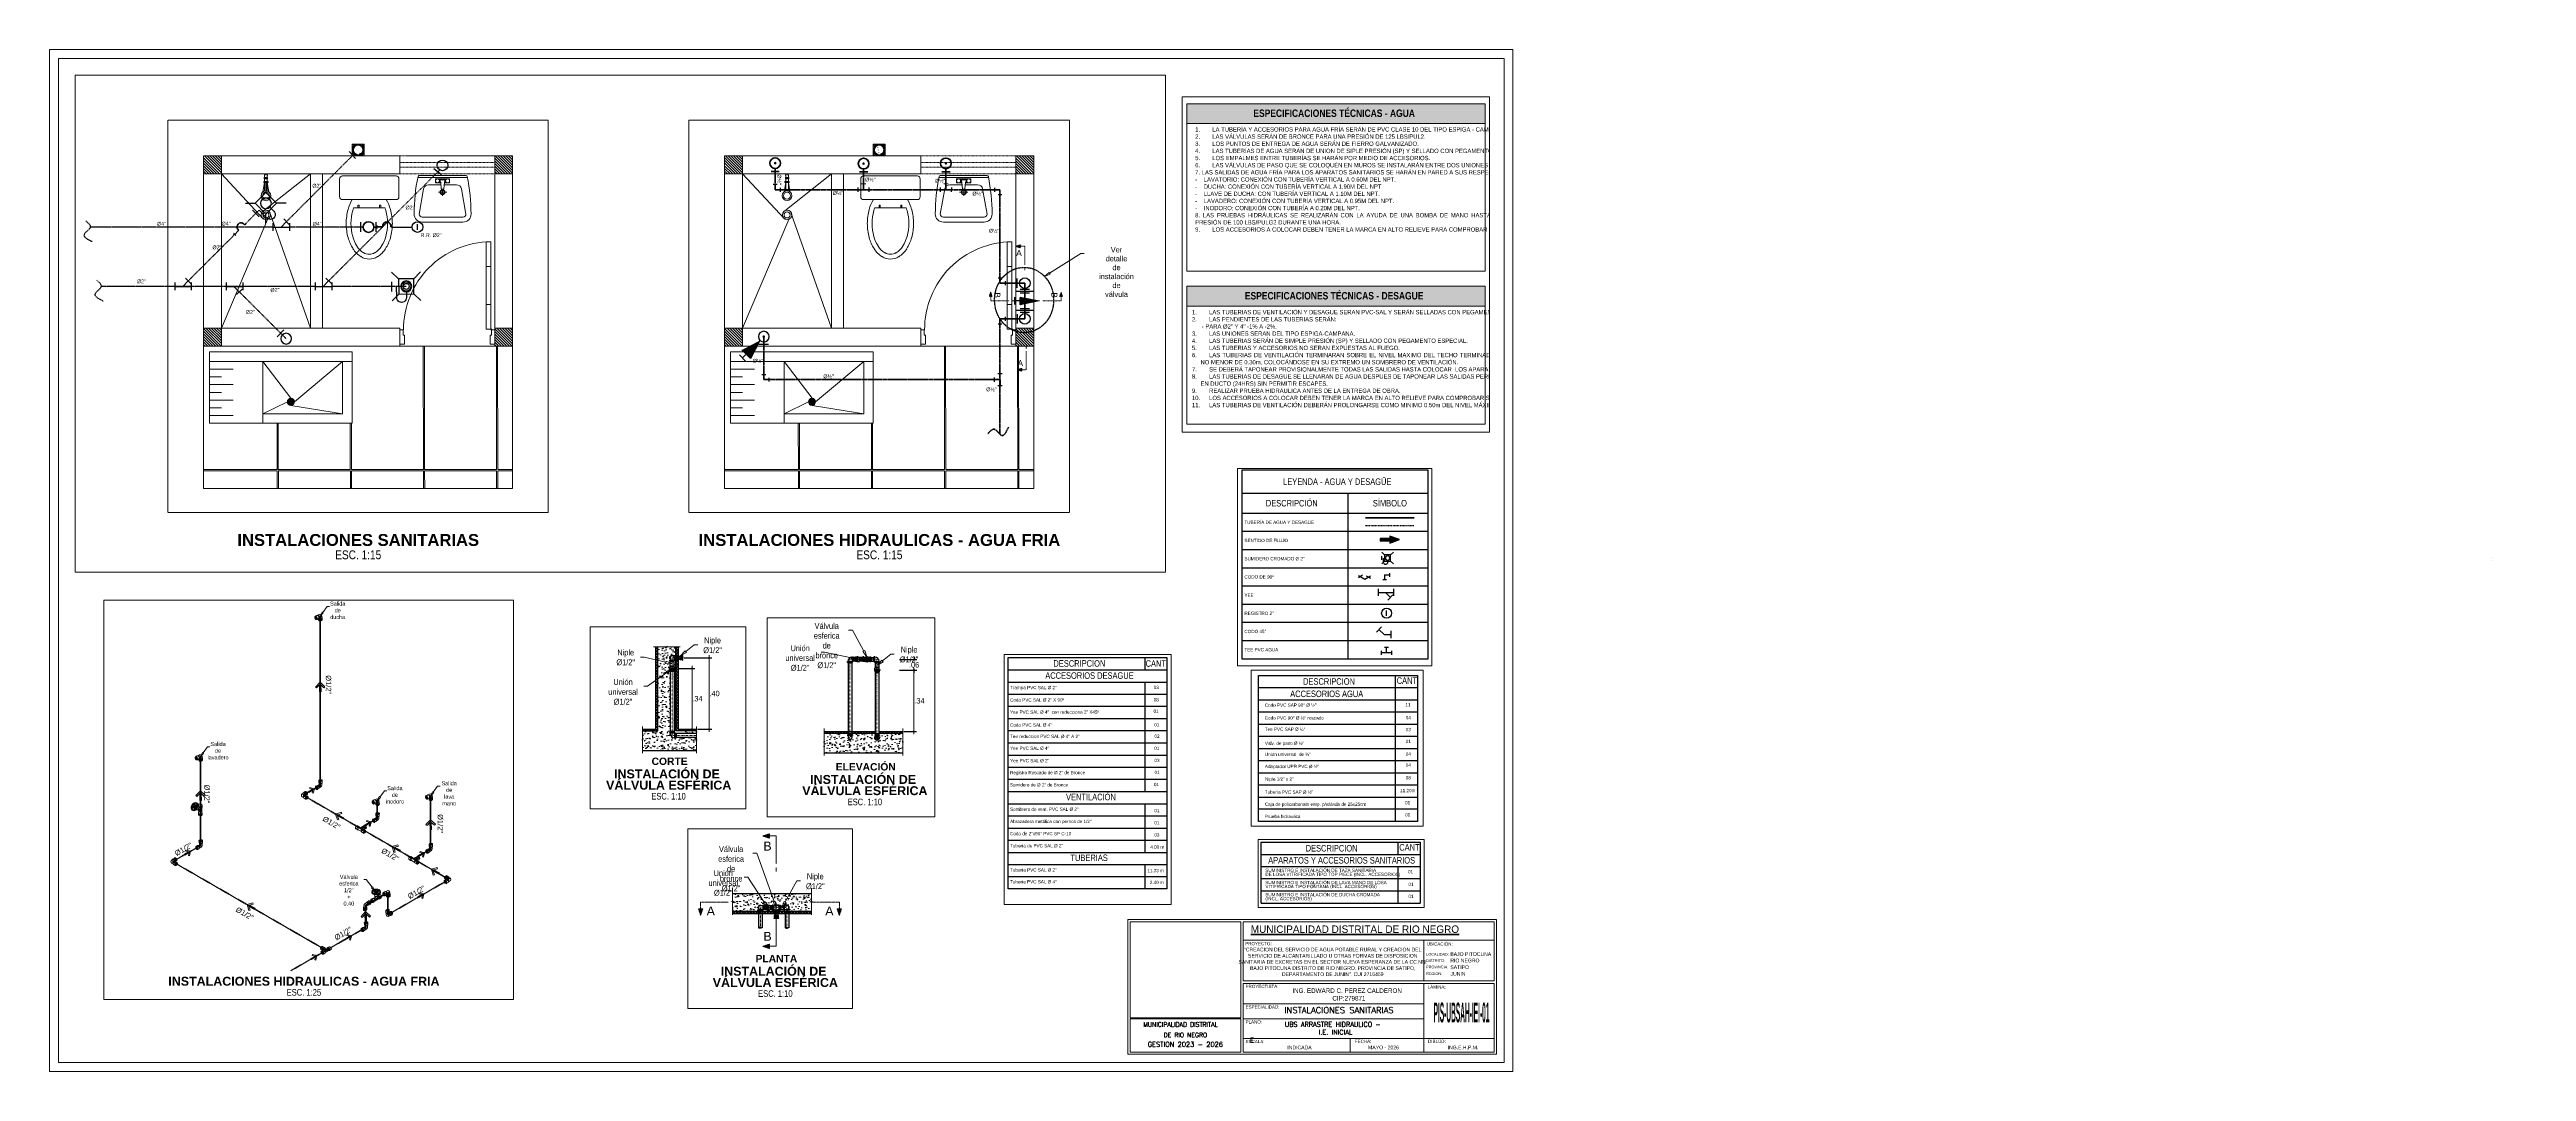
# Paper-space layout 'IS UBS AH' of a CAD drawing. Header units: metres. Extents: x 10 to 1399, y 7 to 580.
# The model-space entities are those that its viewports show. They can reach past a viewport. Long polylines and large blocks are cut down to what shows.
import ezdxf
from ezdxf import colors
from ezdxf.entities.mleader import LeaderData, LeaderLine
from ezdxf.enums import TextEntityAlignment as Align
from ezdxf.math import Vec2, Vec3

# ---------------------------------------------------------------- set-up
doc = ezdxf.new("R2010")
doc.units = ezdxf.units.M
for name, pattern in [('ACAD_ISO02W100', [15, 12, -3]), ('ACAD_ISO10W100', [18, 12, -3, 0, -3]), ('DASHED2', [0.375, 0.25, -0.125]), ('JIS_02_4.0', [5.5, 4, -1.5]), ('TRAZO_Y_PUNTOX2', [50.8, 25.4, -12.7, 0, -12.7])]:
    doc.linetypes.add(name, pattern=pattern)
doc.layers.get('0').update_dxf_attribs({"plot": 0})
for name, color, linetype, lineweight in [('-Accesorios PVC', 88, 'Continuous', 20), ('-ACERO', 4, 'Continuous', 53), ('-Achurado', 251, 'Continuous', 5), ('-Acotado', 251, 'Continuous', 5), ('-Corte', 7, 'Continuous', 35), ('-Proyeccion', 85, 'ACAD_ISO02W100', 9), ('-Textos', 7, 'Continuous', 20), ('-Vista', 148, 'Continuous', 9), ('A_MENBRETE', 250, 'Continuous', 15), ('ACCESORIOS 3D', 1, 'Continuous', 15), ('ACI EJE', 8, 'DASHED2', 0), ('Arq_Cotas', 8, 'Continuous', 13), ('COLUMNAS', 4, 'Continuous', 50), ('Desagüe', 155, 'Continuous', 40), ('FIC-2ES_ACCESORIOS PROY', 250, 'Continuous', 35), ('FIC-2ES_AGUA_FRIA_PROY', 150, 'ACAD_ISO10W100', 35), ('FIC-2ES_CONCRETO 210', 251, 'Continuous', 30), ('FIC-2ES_COTAS', 30, 'Continuous', 5), ('FIC-2ES_EJES_', 1, 'TRAZO_Y_PUNTOX2', 5), ('FIC-2ES_HATCH_', 252, 'Continuous', 5), ('FIC-2ES_LINEA DESAGUE', 6, 'TRAZO_Y_PUNTOX2', 30), ('FIC-2ES_PROYECCIONES_', 1, 'JIS_02_4.0', 5), ('FIC-2ES_VEREDA', 253, 'Continuous', 5), ('FIC-3IS_ACCESORIOS_3D', 1, 'Continuous', 15), ('FIC-3IS_AGUA_FRIA_PROY', 150, 'ACAD_ISO10W100', 35), ('FIC_2ES_ACCESORIOS', 5, 'Continuous', 30), ('H-ACCESORIOS PROY', 7, 'Continuous', 35), ('MEMBRETE', 96, 'Continuous', 80), ('ProfileEdges', 212, 'Continuous', 9)]:
    doc.layers.add(name, color=color, linetype=linetype, lineweight=lineweight)
for name, color, linetype in [('00_INDICADOR', 1, 'Continuous'), ('00_TXT-SUBTITULO', 162, 'Continuous'), ('FIC-2ES_PISOS', 151, 'Continuous'), ('FIC-2ES_TEXTO', 7, 'Continuous'), ('FIC-2ES_TUBERIAS-NUEVAS', 150, 'Continuous'), ('FIC-3IS_TEXTO', 7, 'Continuous'), ('G-TEXTOS-TITULOS', 4, 'Continuous'), ('H-MONTANTE', 7, 'Continuous'), ('H-VALVULA VERTICAL', 7, 'Continuous')]:
    doc.layers.add(name, color=color, linetype=linetype)
doc.layers.add('Observacioness', color=6, linetype='Continuous', plot=False)
doc.styles.add('-Arial Narrow', font='ARIALN.TTF')
doc.styles.add('25-TITULO', font='arialbd.ttf', dxfattribs={"height": 0.1})
doc.styles.add('ARIAL', font='arial.ttf')
doc.styles.add('ARIAL NARROW', font='ARIALN.TTF')
doc.styles.add('CENTURY G.', font='GOTHIC.TTF')
doc.styles.add('COTAS Y DIRECTRIZ', font='ARIALN.TTF')
doc.styles.add('FIC-TEXT-2.0', font='times.ttf', dxfattribs={"height": 2})
doc.styles.add('LAMINA', font='')
doc.styles.get("Standard").update_dxf_attribs({"font": 'simplex.shx'})
doc.styles.add('STYLE1', font='romans.shx')
doc.styles.get('LAMINA').set_extended_font_data('Arial Black')
doc.linetypes.add('INC_LINE', pattern='A,0.7,-0.2,["I",Standard,S=0.15,R=0,X=-0.1,Y=-0.08],-0.05', length=0.95)
doc.dimstyles.new('FIC - CORTE', dxfattribs={"dimtxt": 2, "dimasz": 1, "dimexe": 1.5, "dimexo": 0.625, "dimgap": 0.9, "dimtad": 2, "dimtih": 1, "dimtoh": 1, "dimzin": 4, "dimdsep": 46, "dimtxsty": 'COTAS Y DIRECTRIZ', "dimblk": 'ARCHTICK', "dimcen": 0.9, "dimdle": 1.5, "dimclrd": 256, "dimclre": 256, "dimclrt": 7, "dimadec": 0, "dimazin": 0, "dimtfac": 1, "dimtix": 1, "dimtmove": 2, "dimatfit": 3, "dimfxl": 1, "dimlwd": 5, "dimarcsym": 0})
pattern_1 = [(45, (-60418.775484, 31846.400091), (-0.0078577241, 0.0078577241), []), (135, (-60418.775484, 31846.400091), (-0.0078577241, -0.0078577241), [])]
pattern_2 = [(315, (-60402.933838, 31951.778908), (0.0112253202, 0.0112253202), [])]
pattern_3 = [(315, (-60398.550249, 31951.778908), (0.0112253202, 0.0112253202), [])]

# ---------------------------------------------------------------- blocks, each defined once
blk = doc.blocks.new('*U119')
blk.add_line((0.02, -0.074), (0.075, -0.016))
blk.add_circle((0, 0), 0.045)
blk = doc.blocks.new('*U106')
blk.add_line((-0.04, -0.065), (0.04, -0.065))
blk.add_circle((0, 0), 0.045)
blk = doc.blocks.new('*U111')
blk.add_line((0.013, -0.075), (0.073, -0.022))
blk.add_circle((0, 0), 0.045)
blk = doc.blocks.new('*U90')
blk.add_line((-0.064, -0.042), (0.009, -0.076))
blk.add_circle((0, 0), 0.045)
blk = doc.blocks.new('*U91')
for p, q in [((0, 0.171), (0, 0.09)), ((0.114, 0.057), (0.057, 0.114)), ((-0.171, 0), (-0.09, 0)), ((0, -0.171), (0, -0.09)), ((0.171, 0), (0.09, 0))]:
    blk.add_line(p, q)
blk.add_lwpolyline([(0, -0.09), (-0.09, 0), (0, 0.09), (0.09, 0)], close=True)
blk.add_lwpolyline([(0.032, -0.032), (0.066, -0.066, 1), (0.124, -0.008), (0.058, 0.058)], format="xyb")
blk.add_circle((0, 0), 0.0457)
blk = doc.blocks.new('*U92')
for p, q in [((-0.065, 0.032), (-0.065, -0.033)), ((-0.065, 0), (0.075, 0)), ((0.075, 0.032), (0.075, -0.033)), ((0, 0), (0.046, -0.046)), ((0.069, -0.023), (0.023, -0.069))]:
    blk.add_line(p, q)
blk = doc.blocks.new('*U85')
blk.add_line((-0.065, 0.04), (-0.065, -0.04))
blk.add_circle((0, 0), 0.045)
blk = doc.blocks.new('VC-TH')
at = {"layer": 'FIC-2ES_ACCESORIOS PROY', "true_color": 0xf00000}
blk.add_hatch(color=1, dxfattribs=at).paths.add_polyline_path([(-0.8, 1.03), (0, -2.81), (0.8, 1.03)])
for p, q in [((-2.56, -1.08), (-2.56, 1.08)), ((-1.76, -1.08), (-1.76, 1.08)), ((0, -2.81), (0, 2.33)), ((1.76, -1.08), (1.76, 1.08)), ((2.56, -1.08), (2.56, 1.08))]:
    blk.add_line(p, q)
for points in [[(-2.16, -2.08), (-2.16, 2.08)], [(-0.83, 2.33), (0.76, 2.33)], [(2.16, -2.08), (2.16, 2.08)]]:
    blk.add_lwpolyline(points)
at = {"layer": 'FIC-2ES_ACCESORIOS PROY', "color": 1, "true_color": 0xf00000}
blk.add_lwpolyline([(-0.8, 1.03), (0, -2.81), (0.8, 1.03)], close=True, dxfattribs=at)
blk = doc.blocks.new('*U94')
blk.add_line((0.04, -0.065), (-0.04, -0.065))
blk.add_circle((0, 0), 0.045)
blk = doc.blocks.new('*U93')
blk.add_line((-0.04, -0.065), (0.04, -0.065))
blk.add_circle((0, 0), 0.045)
blk = doc.blocks.new('*U95')
for p, q in [((-2.43, 0.91125), (-2.43, -0.91125)), ((0.91125, 2.43), (-0.91125, 2.43))]:
    blk.add_line(p, q)
at = {"ltscale": 0.05}
for q in [(0, 2.43), (-2.43, 0)]:
    blk.add_line((0, 0), q, dxfattribs=at)
blk = doc.blocks.new('*U96')
for p, q in [((-2.43, 0.91), (-2.43, -0.91)), ((-0.91, -2.43), (0.91, -2.43))]:
    blk.add_line(p, q)
at = {"ltscale": 0.05}
for q in [(-2.43, 0), (0, -2.43)]:
    blk.add_line((0, 0), q, dxfattribs=at)
blk = doc.blocks.new('CORTEEJE1')
blk.add_hatch(color=256).paths.add_polyline_path([(0, -0.5, 0.414214), (0.5, 0, 0.414214), (0, 0.5, 1), (0, 0, -1)])
blk.add_circle((0, 0), 0.5)
for centre, start, end in [((0, 0.25), 90, 270), ((0, -0.25), 270, 90)]:
    blk.add_arc(centre, 0.25, start, end)
blk = doc.blocks.new('A$C37835907')
at = {"xscale": 0.622, "yscale": 0.622, "zscale": 0.622}
blk.add_blockref('CORTEEJE1', (0.31, 0.31), dxfattribs=at)
blk = doc.blocks.new('_ArchTick')
at = {"color": 0, "linetype": 'ByBlock', "const_width": 0.15}
blk.add_lwpolyline([(-0.5, -0.5), (0.5, 0.5)], dxfattribs=at)
blk = doc.blocks.new('*D97')
at = {"layer": 'Defpoints', "color": 0, "transparency": 16777216}
for p in [(-60286.916, 32024.912), (-60286.891, 32024.568), (-60286.829, 32024.568)]:
    blk.add_point(p, dxfattribs=at)
at = {"layer": 'FIC-2ES_COTAS', "color": 252, "lineweight": -2, "transparency": 16777216}
for p, q in [((-60286.91, 32024.912), (-60286.814, 32024.912)), ((-60286.885, 32024.568), (-60286.814, 32024.568))]:
    blk.add_line(p, q, dxfattribs=at)
at = {"layer": 'FIC-2ES_COTAS', "color": 252, "lineweight": 5, "transparency": 16777216}
blk.add_line((-60286.829, 32024.927), (-60286.829, 32024.553), dxfattribs=at)
at = {"layer": 'FIC-2ES_COTAS', "color": 252, "lineweight": 5, "transparency": 16777216, "xscale": 0.01, "yscale": 0.01, "zscale": 0.01}
for p, rotation in [((-60286.829, 32024.912), 90), ((-60286.829, 32024.568), 270)]:
    blk.add_blockref('_ArchTick', p, dxfattribs=dict(at, rotation=rotation))
at = {"layer": 'FIC-2ES_COTAS', "color": 252, "transparency": 16777216, "insert": (-60286.798, 32024.74), "char_height": 0.03, "attachment_point": 5, "style": 'COTAS Y DIRECTRIZ'}
blk.add_mtext('.34', dxfattribs=at)
blk = doc.blocks.new('*D98')
at = {"layer": 'Defpoints', "color": 0, "transparency": 16777216}
for p in [(-60289.388, 32023.881), (-60289.387, 32023.54), (-60289.309, 32023.54)]:
    blk.add_point(p, dxfattribs=at)
at = {"layer": 'FIC-2ES_COTAS', "color": 252, "lineweight": 5, "transparency": 16777216}
blk.add_line((-60289.309, 32023.896), (-60289.309, 32023.525), dxfattribs=at)
at = {"layer": 'FIC-2ES_COTAS', "color": 252, "lineweight": -2, "transparency": 16777216}
for p, q in [((-60289.382, 32023.881), (-60289.294, 32023.881)), ((-60289.38, 32023.54), (-60289.294, 32023.54))]:
    blk.add_line(p, q, dxfattribs=at)
at = {"layer": 'FIC-2ES_COTAS', "color": 252, "lineweight": 5, "transparency": 16777216, "xscale": 0.01, "yscale": 0.01, "zscale": 0.01}
for p, rotation in [((-60289.309, 32023.881), 90), ((-60289.309, 32023.54), 270)]:
    blk.add_blockref('_ArchTick', p, dxfattribs=dict(at, rotation=rotation))
at = {"layer": 'FIC-2ES_COTAS', "color": 252, "transparency": 16777216, "insert": (-60289.279, 32023.711), "char_height": 0.03, "attachment_point": 5, "style": 'COTAS Y DIRECTRIZ'}
blk.add_mtext('.34', dxfattribs=at)
blk = doc.blocks.new('*D99')
at = {"layer": 'Defpoints', "color": 0, "transparency": 16777216}
for p in [(-60286.917, 32024.972), (-60286.916, 32024.912), (-60286.828, 32024.972)]:
    blk.add_point(p, dxfattribs=at)
at = {"layer": 'FIC-2ES_COTAS', "color": 252, "lineweight": -2, "transparency": 16777216}
for p, q in [((-60286.91, 32024.972), (-60286.813, 32024.972)), ((-60286.91, 32024.912), (-60286.813, 32024.912))]:
    blk.add_line(p, q, dxfattribs=at)
at = {"layer": 'FIC-2ES_COTAS', "color": 252, "lineweight": 5, "transparency": 16777216}
for p, q in [((-60286.828, 32024.987), (-60286.828, 32024.966)), ((-60286.828, 32024.897), (-60286.828, 32024.918))]:
    blk.add_line(p, q, dxfattribs=at)
at = {"layer": 'FIC-2ES_COTAS', "color": 252, "lineweight": 5, "transparency": 16777216, "xscale": 0.01, "yscale": 0.01, "zscale": 0.01}
for p, rotation in [((-60286.828, 32024.972), 90), ((-60286.828, 32024.912), 270)]:
    blk.add_blockref('_ArchTick', p, dxfattribs=dict(at, rotation=rotation))
at = {"layer": 'FIC-2ES_COTAS', "color": 252, "transparency": 16777216, "insert": (-60286.828, 32024.942), "char_height": 0.03, "attachment_point": 5, "style": 'COTAS Y DIRECTRIZ'}
blk.add_mtext('.06', dxfattribs=at)
blk = doc.blocks.new('*D100')
at = {"layer": 'Defpoints', "color": 0, "transparency": 16777216}
for p in [(-60289.36, 32023.941), (-60289.284, 32023.54), (-60289.213, 32023.54)]:
    blk.add_point(p, dxfattribs=at)
at = {"layer": 'FIC-2ES_COTAS', "color": 252, "lineweight": -2, "transparency": 16777216}
for p, q in [((-60289.353, 32023.941), (-60289.198, 32023.941)), ((-60289.278, 32023.54), (-60289.198, 32023.54))]:
    blk.add_line(p, q, dxfattribs=at)
at = {"layer": 'FIC-2ES_COTAS', "color": 252, "lineweight": 5, "transparency": 16777216}
blk.add_line((-60289.213, 32023.956), (-60289.213, 32023.525), dxfattribs=at)
at = {"layer": 'FIC-2ES_COTAS', "color": 252, "lineweight": 5, "transparency": 16777216, "xscale": 0.01, "yscale": 0.01, "zscale": 0.01}
for p, rotation in [((-60289.213, 32023.941), 90), ((-60289.213, 32023.54), 270)]:
    blk.add_blockref('_ArchTick', p, dxfattribs=dict(at, rotation=rotation))
at = {"layer": 'FIC-2ES_COTAS', "color": 252, "transparency": 16777216, "insert": (-60289.183, 32023.74), "char_height": 0.03, "attachment_point": 5, "style": 'COTAS Y DIRECTRIZ'}
blk.add_mtext('.40', dxfattribs=at)
blk = doc.blocks.new('CorteEJE')
for centre, start, end in [((-0.25, -0.35), 54.39161, 90), ((0.25, -0.35), 90, 125.60839), ((0.25, 0.35), 234.39161, 270)]:
    blk.add_arc(centre, 0.429, start, end)
at = {"extrusion": (0, 0, -1)}
blk.add_ellipse((-0.25, 0), major_axis=(-0.25, 0), ratio=0.321146, start_param=6.283185, end_param=7.853982, dxfattribs=at)
blk.add_ellipse((0.25, 0), major_axis=(0.25, 0), ratio=0.321146, start_param=4.712389, end_param=7.853982)
blk = doc.blocks.new('CORTE-HORIZONTALo')
at = {"layer": 'FIC-2ES_PROYECCIONES_'}
blk.add_hatch(color=256, dxfattribs=at).paths.add_polyline_path([(1, -3), (-1, -3), (0, -6)])
blk.add_line((0, -3), (0, 0), dxfattribs=at)
for points in [[(0, 0), (12.5, 0)], [(14.2, 0), (16, 0)]]:
    blk.add_lwpolyline(points, dxfattribs=at)
blk.add_lwpolyline([(0, -6), (1, -3), (-1, -3)], close=True, dxfattribs=at)
at = {"layer": 'FIC-2ES_PROYECCIONES_', "style": 'ARIAL'}
blk.add_attdef('A', text='', height=4, dxfattribs=at).set_placement((4.5, -3.9), align=Align.MIDDLE)
blk = doc.blocks.new('VALVULA 10')
at = {"layer": 'H-VALVULA VERTICAL', "linetype": 'INC_LINE', "true_color": 0xf00000}
h = blk.add_hatch(color=1, dxfattribs=at)
h.dxf.hatch_style = 1
h.paths.add_polyline_path([(-0.05, -0.209), (0.05, -0.209), (0, -0.045)])
at = {"layer": 'H-VALVULA VERTICAL', "color": 1, "true_color": 0xf00000}
blk.add_line((0, -0.045), (-0.05, -0.209), dxfattribs=at)
at = {"layer": 'H-VALVULA VERTICAL', "color": 1}
blk.add_line((-0.05, -0.209), (0.05, -0.209), dxfattribs=at)
at = {"layer": 'H-VALVULA VERTICAL', "linetype": 'Continuous'}
for p, q in [((-0.037, -0.253), (0.037, -0.253)), ((0, -0.209), (0, -0.253))]:
    blk.add_line(p, q, dxfattribs=at)
at = {"layer": 'H-VALVULA VERTICAL'}
blk.add_circle((0, 0), 0.045, dxfattribs=at)
blk = doc.blocks.new('*U107')
for p, q in [((-4.8, 1.9), (-4.9, -1.8)), ((1.9, 4.8), (-1.8, 4.9)), ((-1.9, -4.8), (1.8, -4.9))]:
    blk.add_line(p, q)
at = {"ltscale": 0.05}
for p, q in [((0, 0), (-4.9, 0)), ((0, 4.9), (0, -4.9))]:
    blk.add_line(p, q, dxfattribs=at)
blk = doc.blocks.new('*U108')
for p, q in [((-2.43, 0.91), (-2.43, -0.91)), ((0.91, 2.43), (-0.91, 2.43))]:
    blk.add_line(p, q)
at = {"ltscale": 0.05}
for q in [(-2.43, 0), (0, 2.43)]:
    blk.add_line((0, 0), q, dxfattribs=at)
blk = doc.blocks.new('*U110')
h = blk.add_hatch(color=256)
h.dxf.hatch_style = 1
h.paths.add_polyline_path([(-0.015, 0.061, 1), (0.015, 0.061, 1)])
blk.add_circle((0, 0.061), 0.061)
blk = doc.blocks.new('*U112')
at = {"layer": 'H-ACCESORIOS PROY', "linetype": 'Continuous'}
blk.add_line((-0.105, 0.07), (-0.035, 0.07), dxfattribs=at)
at = {"layer": 'H-ACCESORIOS PROY'}
blk.add_circle((-0.07, 0), 0.045, dxfattribs=at)
blk = doc.blocks.new('*U113')
for p, q in [((2.43, -0.91125), (2.43, 0.91125)), ((-0.91125, -2.43), (0.91125, -2.43))]:
    blk.add_line(p, q)
at = {"ltscale": 0.05}
for q in [(2.43, 0), (0, -2.43)]:
    blk.add_line((0, 0), q, dxfattribs=at)
blk = doc.blocks.new('*U89')
for p, q in [((-4.8, 1.9), (-4.9, -1.8)), ((1.9, 4.8), (-1.8, 4.9)), ((4.8, -1.9), (4.9, 1.8))]:
    blk.add_line(p, q)
at = {"ltscale": 0.05}
for p, q in [((4.9, 0), (-4.9, 0)), ((0, 0), (0, 4.9))]:
    blk.add_line(p, q, dxfattribs=at)
blk = doc.blocks.new('*U114')
for p, q in [((-2.43, -0.91), (-2.43, 0.91)), ((-0.91, 2.43), (0.91, 2.43))]:
    blk.add_line(p, q)
at = {"ltscale": 0.05}
for q in [(-2.43, 0), (0, 2.43)]:
    blk.add_line((0, 0), q, dxfattribs=at)
blk = doc.blocks.new('*U115')
for p, q in [((-0.065, -0.033), (-0.065, 0.032)), ((-0.065, 0), (0.075, 0)), ((0, 0), (0.046, 0.046)), ((0.069, 0.023), (0.023, 0.069)), ((0.075, -0.033), (0.075, 0.032))]:
    blk.add_line(p, q)
blk = doc.blocks.new('trampa p')
at = {"layer": 'Desagüe', "ltscale": 0.015}
for p, q in [((0.021, 0), (0.021, 0.016)), ((0.165, -0.021), (0.165, 0)), ((0.181, 0), (0.165, 0)), ((0.069, 0), (0.021, 0)), ((0.021, 0), (0.021, -0.016)), ((0.081, -0.021), (0.081, -0.012))]:
    blk.add_line(p, q, dxfattribs=at)
for centre, radius, start, end in [((0.069, -0.012), 0.012, 0, 90), ((0.123, -0.008), 0.0439, 198.0719, 342.1689)]:
    blk.add_arc(centre, radius, start, end, dxfattribs=at)
blk = doc.blocks.new('*U116')
for p, q in [((-0.065, 0.032), (-0.065, -0.033)), ((-0.065, 0), (0.075, 0)), ((0, 0), (0.046, -0.046)), ((0.075, 0.032), (0.075, -0.033)), ((0.069, -0.023), (0.023, -0.069))]:
    blk.add_line(p, q)
blk = doc.blocks.new('H-C90-ISO-01')
at = {"layer": 'FIC-3IS_ACCESORIOS_3D', "lineweight": 15}
for p, q in [((-0.035, 0.023), (-0.074, 0.001)), ((-0.095, -0.123), (-0.15, -0.019)), ((-0.096, -0.05), (-0.15, -0.092)), ((-0.096, -0.001), (-0.145, -0.029)), ((-0.052, -0.085), (-0.101, -0.113)), ((0.059, -0.123), (-0.059, -0.128)), ((-0.048, -0.081), (-0.048, -0.129)), ((0.004, -0.092), (-0.004, -0.16)), ((0.038, -0.019), (0.038, -0.051)), ((0.047, -0.073), (0.047, -0.122))]:
    blk.add_line(p, q, dxfattribs=at)
for centre, radius, start, end in [((-0.011, -0.019), 0.049, 0, 120), ((-0.05, 0.029), 0.089, 281.4412, 329.9051), ((0.059, -0.056), 0.0211, 168.6471, 236.7999)]:
    blk.add_arc(centre, radius, start, end, dxfattribs=at)
blk.add_ellipse((-0.123, -0.071), major_axis=(0.0152, -0.0378), ratio=0.586515, dxfattribs=at)
for points, knots in [([(-0.055, -0.087), (-0.048, -0.084), (-0.044, -0.077), (-0.037, -0.054), (-0.042, -0.034), (-0.062, -0.003), (-0.078, 0.007), (-0.093, 0.001), (-0.094, 0), (-0.096, -0.001)], [0.025807, 0.025807, 0.025807, 0.025807, 0.638249, 0.638249, 1.89385, 1.89385, 3.143116, 3.143116, 3.273269, 3.273269, 3.273269, 3.273269]), ([(-0.041, -0.067), (-0.038, -0.065), (-0.035, -0.061), (-0.03, -0.044), (-0.034, -0.027), (-0.05, -0.003), (-0.063, 0.005), (-0.073, 0.001)], [0.186641, 0.186641, 0.186641, 0.186641, 0.638249, 0.638249, 1.89385, 1.89385, 3.12421, 3.12421, 3.12421, 3.12421]), ([(-0.105, -0.115), (-0.098, -0.112), (-0.093, -0.106), (-0.086, -0.083), (-0.091, -0.062), (-0.111, -0.031), (-0.127, -0.021), (-0.154, -0.032), (-0.159, -0.051), (-0.152, -0.087), (-0.141, -0.105), (-0.12, -0.117), (-0.112, -0.118), (-0.105, -0.115)], [0, 0, 0, 0, 0.638249, 0.638249, 1.89385, 1.89385, 3.143116, 3.143116, 4.392383, 4.392383, 5.64165, 5.64165, 6.283185, 6.283185, 6.283185, 6.283185]), ([(-0.048, -0.081), (-0.048, -0.082), (-0.048, -0.082), (-0.048, -0.082), (-0.047, -0.09), (-0.042, -0.096), (-0.022, -0.109), (-0.001, -0.11), (0.034, -0.1), (0.049, -0.087), (0.046, -0.065), (0.043, -0.06), (0.037, -0.056)], [6.264194, 6.264194, 6.264194, 6.264194, 6.283185, 6.283185, 6.283185, 6.921434, 6.921434, 8.177035, 8.177035, 9.426302, 9.426302, 9.977352, 9.977352, 9.977352, 9.977352]), ([(-0.048, -0.129), (-0.048, -0.13), (-0.048, -0.13), (-0.048, -0.131), (-0.047, -0.138), (-0.042, -0.145), (-0.022, -0.158), (-0.001, -0.159), (0.034, -0.148), (0.048, -0.136), (0.047, -0.122)], [6.245872, 6.245872, 6.245872, 6.245872, 6.283185, 6.283185, 6.283185, 6.921434, 6.921434, 8.177035, 8.177035, 9.388551, 9.388551, 9.388551, 9.388551]), ([(-0.037, -0.062), (-0.035, -0.066), (-0.032, -0.069), (-0.017, -0.079), (0, -0.08), (0.027, -0.071), (0.039, -0.061), (0.038, -0.05)], [6.473178, 6.473178, 6.473178, 6.473178, 6.921434, 6.921434, 8.177035, 8.177035, 9.388551, 9.388551, 9.388551, 9.388551])]:
    blk.add_open_spline(points, degree=3, knots=knots, dxfattribs=at)
blk = doc.blocks.new('H-TEE-ISO-04')
at = {"layer": 'ACCESORIOS 3D'}
for p, q in [((-0.094, -0.001), (-0.136, 0.023)), ((-0.04, 0.077), (-0.084, 0.103)), ((0, 0.044), (-0.026, 0.059)), ((0.025, 0.058), (0, 0.044)), ((0.067, 0.005), (0.038, 0.022)), ((0.041, 0.078), (0.097, 0.111)), ((0.091, 0.121), (0.154, 0.021)), ((0.154, 0.084), (0.091, 0.058)), ((0.133, -0.023), (0.093, 0.001)), ((0.148, 0.031), (0.094, 0)), ((0.025, -0.058), (-0.067, -0.005)), ((0.083, -0.103), (0.039, -0.078)), ((0.077, -0.112), (0.14, -0.013)), ((0.14, -0.076), (0.077, -0.049))]:
    blk.add_line(p, q, dxfattribs=at)
for centre, radius, start, end in [((-0.019, 0.079), 0.0211, 183.2001, 251.3529), ((-0.011, 0.038), 0.0128, 330.0367, 27.2728), ((0.002, -0.042), 0.0733, 59.7063, 91.3978), ((0.02, 0.079), 0.0212, 283.9228, 359.1598), ((0.087, 0.053), 0.0516, 245.2499, 254.7197), ((-0.009, -0.098), 0.0525, 43.1305, 49.675)]:
    blk.add_arc(centre, radius, start, end, dxfattribs=at)
at = {"layer": 'ACCESORIOS 3D', "extrusion": (0, 0, -1)}
blk.add_ellipse((0.108, -0.063), major_axis=(-0.024, -0.0329), ratio=0.586515, dxfattribs=at)
at = {"layer": 'ACCESORIOS 3D'}
for points, knots in [([(-0.136, 0.023), (-0.136, 0.023), (-0.137, 0.024), (-0.137, 0.024), (-0.143, 0.028), (-0.146, 0.036), (-0.147, 0.06), (-0.138, 0.079), (-0.111, 0.103), (-0.094, 0.109), (-0.082, 0.102)], [6.245872, 6.245872, 6.245872, 6.245872, 6.283185, 6.283185, 6.283185, 6.921434, 6.921434, 8.177035, 8.177035, 9.388551, 9.388551, 9.388551, 9.388551]), ([(-0.07, -0.003), (-0.071, -0.003), (-0.072, -0.003), (-0.08, -0.006), (-0.089, -0.005), (-0.095, 0), (-0.101, 0.004), (-0.104, 0.012), (-0.105, 0.036), (-0.096, 0.055), (-0.069, 0.079), (-0.051, 0.086), (-0.033, 0.073), (-0.031, 0.067), (-0.03, 0.06)], [5.580376, 5.580376, 5.580376, 5.580376, 5.64165, 5.64165, 6.283185, 6.283185, 6.283185, 6.921434, 6.921434, 8.177035, 8.177035, 9.426302, 9.426302, 9.977352, 9.977352, 9.977352, 9.977352]), ([(-0.067, -0.005), (-0.068, -0.005), (-0.068, -0.005), (-0.068, -0.004), (-0.073, -0.001), (-0.076, 0.005), (-0.077, 0.024), (-0.069, 0.04), (-0.048, 0.059), (-0.034, 0.064), (-0.024, 0.058)], [6.245872, 6.245872, 6.245872, 6.245872, 6.283185, 6.283185, 6.283185, 6.921434, 6.921434, 8.177035, 8.177035, 9.388551, 9.388551, 9.388551, 9.388551]), ([(0.024, -0.058), (0.023, -0.057), (0.023, -0.057), (0.023, -0.057), (0.018, -0.053), (0.015, -0.047), (0.014, -0.028), (0.022, -0.013), (0.043, 0.007), (0.057, 0.012), (0.067, 0.005)], [6.245872, 6.245872, 6.245872, 6.245872, 6.283185, 6.283185, 6.283185, 6.921434, 6.921434, 8.177035, 8.177035, 9.388551, 9.388551, 9.388551, 9.388551]), ([(0.022, 0.057), (0.027, 0.06), (0.033, 0.061), (0.052, 0.056), (0.064, 0.045), (0.076, 0.022), (0.077, 0.011), (0.074, 0.003)], [6.313795, 6.313795, 6.313795, 6.313795, 6.921434, 6.921434, 8.177035, 8.177035, 9.099225, 9.099225, 9.099225, 9.099225]), ([(0.028, 0.059), (0.029, 0.066), (0.032, 0.072), (0.037, 0.076), (0.043, 0.081), (0.051, 0.082), (0.074, 0.076), (0.09, 0.062), (0.107, 0.029), (0.107, 0.01), (0.095, 0), (0.095, 0), (0.094, 0)], [5.75086, 5.75086, 5.75086, 5.75086, 6.283185, 6.283185, 6.283185, 6.921434, 6.921434, 8.177035, 8.177035, 9.426302, 9.426302, 9.466218, 9.466218, 9.466218, 9.466218]), ([(0.039, -0.078), (0.039, -0.078), (0.038, -0.077), (0.038, -0.077), (0.032, -0.073), (0.029, -0.065), (0.028, -0.041), (0.037, -0.022), (0.064, 0.002), (0.081, 0.008), (0.093, 0.001)], [6.245872, 6.245872, 6.245872, 6.245872, 6.283185, 6.283185, 6.283185, 6.921434, 6.921434, 8.177035, 8.177035, 9.388551, 9.388551, 9.388551, 9.388551]), ([(0.094, 0.109), (0.099, 0.113), (0.107, 0.114), (0.13, 0.108), (0.146, 0.094), (0.163, 0.061), (0.163, 0.042), (0.15, 0.032), (0.149, 0.031), (0.148, 0.031)], [0.025807, 0.025807, 0.025807, 0.025807, 0.638249, 0.638249, 1.89385, 1.89385, 3.143116, 3.143116, 3.273269, 3.273269, 3.273269, 3.273269]), ([(0.08, -0.101), (0.074, -0.097), (0.071, -0.089), (0.07, -0.065), (0.079, -0.046), (0.106, -0.022), (0.124, -0.016), (0.148, -0.033), (0.148, -0.052), (0.133, -0.085), (0.118, -0.1), (0.095, -0.107), (0.086, -0.106), (0.08, -0.101)], [0, 0, 0, 0, 0.638249, 0.638249, 1.89385, 1.89385, 3.143116, 3.143116, 4.392383, 4.392383, 5.64165, 5.64165, 6.283185, 6.283185, 6.283185, 6.283185])]:
    blk.add_open_spline(points, degree=3, knots=knots, dxfattribs=at)
blk = doc.blocks.new('H-C90-ISO-04')
at = {"layer": 'FIC-3IS_ACCESORIOS_3D', "lineweight": 15}
for p, q in [((0.059, 0.123), (-0.059, 0.128)), ((-0.047, 0.127), (-0.047, 0.081)), ((-0.038, 0.054), (-0.038, 0.007)), ((-0.004, 0.159), (0.004, 0.091)), ((0.038, 0.051), (0.038, 0.042)), ((0.048, 0.123), (0.048, 0.073)), ((0.056, 0.012), (0.077, -0.001)), ((0.042, -0.068), (-0.014, -0.036)), ((0.052, -0.084), (0.101, -0.113)), ((0.095, -0.123), (0.15, -0.019)), ((0.096, 0), (0.145, -0.029)), ((0.096, -0.05), (0.15, -0.091))]:
    blk.add_line(p, q, dxfattribs=at)
for centre, radius, start, end in [((-0.089, 0.049), 0.0516, 5.2499, 14.7197), ((0.011, 0.007), 0.049, 180, 240), ((0.05, -0.074), 0.0962, 99.0323, 138.8218), ((0.09, 0.041), 0.0525, 163.1305, 169.675), ((0.073, 0.042), 0.035, 180, 240)]:
    blk.add_arc(centre, radius, start, end, dxfattribs=at)
at = {"layer": 'FIC-3IS_ACCESORIOS_3D', "lineweight": 15, "extrusion": (0, 0, -1)}
for centre, major_axis in [((0, 0.125), (0.0405, -0.0043)), ((0.123, -0.071), (-0.0152, -0.0378))]:
    blk.add_ellipse(centre, major_axis=major_axis, ratio=0.586515, dxfattribs=at)
at = {"layer": 'FIC-3IS_ACCESORIOS_3D', "lineweight": 15}
for points, knots in [([(0.048, 0.12), (0.047, 0.113), (0.042, 0.106), (0.022, 0.093), (0.001, 0.092), (-0.034, 0.103), (-0.049, 0.116), (-0.045, 0.145), (-0.029, 0.155), (0.008, 0.158), (0.028, 0.152), (0.045, 0.135), (0.049, 0.128), (0.048, 0.12)], [0, 0, 0, 0, 0.638249, 0.638249, 1.89385, 1.89385, 3.143116, 3.143116, 4.392383, 4.392383, 5.64165, 5.64165, 6.283185, 6.283185, 6.283185, 6.283185]), ([(0.048, 0.073), (0.048, 0.073), (0.048, 0.072), (0.048, 0.072), (0.047, 0.064), (0.042, 0.058), (0.022, 0.045), (0.001, 0.044), (-0.034, 0.054), (-0.048, 0.066), (-0.047, 0.081)], [6.245872, 6.245872, 6.245872, 6.245872, 6.283185, 6.283185, 6.283185, 6.921434, 6.921434, 8.177035, 8.177035, 9.388551, 9.388551, 9.388551, 9.388551]), ([(0.038, 0.049), (0.038, 0.049), (0.038, 0.049), (0.038, 0.048), (0.037, 0.042), (0.033, 0.037), (0.017, 0.027), (0, 0.026), (-0.027, 0.034), (-0.038, 0.043), (-0.038, 0.054)], [6.245872, 6.245872, 6.245872, 6.245872, 6.283185, 6.283185, 6.283185, 6.921434, 6.921434, 8.177035, 8.177035, 9.335447, 9.335447, 9.335447, 9.335447]), ([(0.041, -0.067), (0.038, -0.064), (0.035, -0.06), (0.03, -0.044), (0.034, -0.027), (0.05, -0.003), (0.063, 0.005), (0.073, 0.001)], [0.186641, 0.186641, 0.186641, 0.186641, 0.638249, 0.638249, 1.89385, 1.89385, 3.12421, 3.12421, 3.12421, 3.12421]), ([(0.055, -0.086), (0.048, -0.083), (0.044, -0.077), (0.037, -0.054), (0.042, -0.033), (0.062, -0.003), (0.078, 0.008), (0.093, 0.001), (0.094, 0.001), (0.096, 0)], [0.025807, 0.025807, 0.025807, 0.025807, 0.638249, 0.638249, 1.89385, 1.89385, 3.143116, 3.143116, 3.273269, 3.273269, 3.273269, 3.273269]), ([(0.105, -0.115), (0.098, -0.112), (0.093, -0.105), (0.086, -0.082), (0.091, -0.062), (0.111, -0.031), (0.127, -0.021), (0.154, -0.032), (0.159, -0.051), (0.152, -0.086), (0.141, -0.104), (0.12, -0.116), (0.112, -0.118), (0.105, -0.115)], [0, 0, 0, 0, 0.638249, 0.638249, 1.89385, 1.89385, 3.143116, 3.143116, 4.392383, 4.392383, 5.64165, 5.64165, 6.283185, 6.283185, 6.283185, 6.283185])]:
    blk.add_open_spline(points, degree=3, knots=knots, dxfattribs=at)
blk = doc.blocks.new('H-TEE-ISO-01')
at = {"layer": 'ACCESORIOS 3D'}
for p, q in [((-0.091, 0.12), (-0.154, 0.021)), ((-0.154, 0.083), (-0.091, 0.057)), ((-0.148, 0.031), (-0.095, 0)), ((-0.134, -0.023), (-0.093, 0.001)), ((-0.041, 0.078), (-0.097, 0.111)), ((-0.067, 0.005), (-0.038, 0.022)), ((-0.025, 0.058), (0, 0.044)), ((0, 0.044), (0.025, 0.058)), ((0.04, 0.077), (0.083, 0.103)), ((0.094, -0.001), (0.136, 0.023)), ((-0.077, -0.112), (-0.14, -0.013)), ((-0.14, -0.076), (-0.077, -0.049)), ((-0.083, -0.103), (-0.039, -0.078)), ((-0.025, -0.058), (0.067, -0.005))]:
    blk.add_line(p, q, dxfattribs=at)
for centre, radius, start, end in [((-0.087, 0.053), 0.0516, 285.2803, 294.7501), ((-0.02, 0.079), 0.0212, 180.8402, 256.0772), ((-0.002, -0.042), 0.0733, 88.6022, 120.2937), ((0.011, 0.038), 0.0128, 152.7272, 209.9633), ((0.019, 0.078), 0.0211, 288.6471, 356.7999), ((0.009, -0.098), 0.0525, 130.325, 136.8695)]:
    blk.add_arc(centre, radius, start, end, dxfattribs=at)
blk.add_ellipse((-0.108, -0.063), major_axis=(0.024, -0.0329), ratio=0.586515, dxfattribs=at)
for points, knots in [([(-0.094, 0.109), (-0.1, 0.113), (-0.108, 0.114), (-0.131, 0.108), (-0.146, 0.094), (-0.163, 0.061), (-0.164, 0.042), (-0.151, 0.032), (-0.149, 0.031), (-0.148, 0.031)], [0.025807, 0.025807, 0.025807, 0.025807, 0.638249, 0.638249, 1.89385, 1.89385, 3.143116, 3.143116, 3.273269, 3.273269, 3.273269, 3.273269]), ([(-0.028, 0.059), (-0.029, 0.066), (-0.032, 0.072), (-0.037, 0.076), (-0.043, 0.08), (-0.051, 0.081), (-0.075, 0.076), (-0.09, 0.061), (-0.107, 0.029), (-0.108, 0.01), (-0.095, 0), (-0.095, 0), (-0.095, 0)], [5.75086, 5.75086, 5.75086, 5.75086, 6.283185, 6.283185, 6.283185, 6.921434, 6.921434, 8.177035, 8.177035, 9.426302, 9.426302, 9.466218, 9.466218, 9.466218, 9.466218]), ([(-0.039, -0.078), (-0.039, -0.078), (-0.039, -0.078), (-0.038, -0.077), (-0.032, -0.073), (-0.029, -0.065), (-0.028, -0.041), (-0.037, -0.022), (-0.064, 0.002), (-0.081, 0.008), (-0.093, 0.001)], [6.245872, 6.245872, 6.245872, 6.245872, 6.283185, 6.283185, 6.283185, 6.921434, 6.921434, 8.177035, 8.177035, 9.388551, 9.388551, 9.388551, 9.388551]), ([(-0.023, 0.057), (-0.027, 0.06), (-0.034, 0.061), (-0.052, 0.056), (-0.064, 0.045), (-0.076, 0.022), (-0.078, 0.011), (-0.074, 0.003)], [6.313795, 6.313795, 6.313795, 6.313795, 6.921434, 6.921434, 8.177035, 8.177035, 9.099225, 9.099225, 9.099225, 9.099225]), ([(-0.024, -0.058), (-0.024, -0.058), (-0.023, -0.057), (-0.023, -0.057), (-0.018, -0.054), (-0.015, -0.047), (-0.015, -0.028), (-0.022, -0.013), (-0.043, 0.006), (-0.057, 0.011), (-0.067, 0.005)], [6.245872, 6.245872, 6.245872, 6.245872, 6.283185, 6.283185, 6.283185, 6.921434, 6.921434, 8.177035, 8.177035, 9.388551, 9.388551, 9.388551, 9.388551]), ([(0.067, -0.005), (0.067, -0.005), (0.068, -0.005), (0.068, -0.005), (0.073, -0.001), (0.076, 0.005), (0.076, 0.024), (0.069, 0.039), (0.048, 0.059), (0.034, 0.064), (0.024, 0.058)], [6.245872, 6.245872, 6.245872, 6.245872, 6.283185, 6.283185, 6.283185, 6.921434, 6.921434, 8.177035, 8.177035, 9.388551, 9.388551, 9.388551, 9.388551]), ([(0.07, -0.003), (0.071, -0.003), (0.072, -0.003), (0.08, -0.006), (0.089, -0.005), (0.095, -0.001), (0.101, 0.004), (0.104, 0.012), (0.105, 0.036), (0.096, 0.054), (0.069, 0.079), (0.051, 0.085), (0.033, 0.073), (0.03, 0.067), (0.029, 0.06)], [5.580376, 5.580376, 5.580376, 5.580376, 5.64165, 5.64165, 6.283185, 6.283185, 6.283185, 6.921434, 6.921434, 8.177035, 8.177035, 9.426302, 9.426302, 9.977352, 9.977352, 9.977352, 9.977352]), ([(0.136, 0.023), (0.136, 0.023), (0.136, 0.023), (0.137, 0.024), (0.143, 0.028), (0.146, 0.036), (0.147, 0.06), (0.138, 0.079), (0.111, 0.103), (0.094, 0.109), (0.082, 0.102)], [6.245872, 6.245872, 6.245872, 6.245872, 6.283185, 6.283185, 6.283185, 6.921434, 6.921434, 8.177035, 8.177035, 9.388551, 9.388551, 9.388551, 9.388551]), ([(-0.08, -0.102), (-0.074, -0.097), (-0.071, -0.089), (-0.07, -0.065), (-0.079, -0.047), (-0.106, -0.022), (-0.124, -0.016), (-0.149, -0.033), (-0.148, -0.052), (-0.133, -0.085), (-0.118, -0.1), (-0.095, -0.107), (-0.086, -0.106), (-0.08, -0.102)], [0, 0, 0, 0, 0.638249, 0.638249, 1.89385, 1.89385, 3.143116, 3.143116, 4.392383, 4.392383, 5.64165, 5.64165, 6.283185, 6.283185, 6.283185, 6.283185])]:
    blk.add_open_spline(points, degree=3, knots=knots, dxfattribs=at)
blk = doc.blocks.new('H-C90-ISO-09')
at = {"layer": 'FIC-3IS_ACCESORIOS_3D'}
for p, q in [((-0.003, 0.042), (0.025, 0.058)), ((0.04, 0.077), (0.082, 0.102)), ((0.077, 0.112), (0.14, 0.013)), ((0.077, 0.049), (0.14, 0.076)), ((0.094, -0.001), (0.136, 0.023)), ((-0.003, -0.042), (0.036, -0.065)), ((0.048, -0.083), (0.097, -0.111)), ((0.154, -0.021), (0.091, -0.12)), ((0.091, -0.058), (0.154, -0.084)), ((0.099, -0.003), (0.148, -0.031))]:
    blk.add_line(p, q, dxfattribs=at)
for centre, radius, start, end in [((0.022, 0), 0.049, 120, 240), ((0, -0.058), 0.089, 41.4412, 89.9051), ((0.019, 0.078), 0.0211, 288.6471, 356.7999)]:
    blk.add_arc(centre, radius, start, end, dxfattribs=at)
blk.add_ellipse((0.123, -0.071), major_axis=(0.0251, 0.0321), ratio=0.586515, dxfattribs=at)
for points, knots in [([(0.072, -0.001), (0.074, 0.003), (0.076, 0.007), (0.076, 0.024), (0.069, 0.039), (0.048, 0.059), (0.034, 0.064), (0.024, 0.058)], [6.473178, 6.473178, 6.473178, 6.473178, 6.921434, 6.921434, 8.177035, 8.177035, 9.388551, 9.388551, 9.388551, 9.388551]), ([(0.094, -0.001), (0.094, -0.001), (0.095, -0.001), (0.095, -0.001), (0.101, 0.004), (0.104, 0.012), (0.105, 0.036), (0.096, 0.054), (0.069, 0.079), (0.051, 0.085), (0.033, 0.073), (0.03, 0.067), (0.029, 0.06)], [6.264194, 6.264194, 6.264194, 6.264194, 6.283185, 6.283185, 6.283185, 6.921434, 6.921434, 8.177035, 8.177035, 9.426302, 9.426302, 9.977352, 9.977352, 9.977352, 9.977352]), ([(0.102, -0.004), (0.096, 0), (0.088, 0.001), (0.065, -0.005), (0.05, -0.019), (0.033, -0.052), (0.032, -0.071), (0.045, -0.081), (0.047, -0.082), (0.048, -0.083)], [0.025807, 0.025807, 0.025807, 0.025807, 0.638249, 0.638249, 1.89385, 1.89385, 3.143116, 3.143116, 3.273269, 3.273269, 3.273269, 3.273269]), ([(0.136, 0.023), (0.136, 0.023), (0.136, 0.023), (0.137, 0.024), (0.143, 0.028), (0.146, 0.036), (0.147, 0.06), (0.138, 0.079), (0.111, 0.103), (0.094, 0.109), (0.082, 0.102)], [6.245872, 6.245872, 6.245872, 6.245872, 6.283185, 6.283185, 6.283185, 6.921434, 6.921434, 8.177035, 8.177035, 9.388551, 9.388551, 9.388551, 9.388551]), ([(0.078, -0.002), (0.074, 0), (0.07, 0), (0.053, -0.004), (0.041, -0.016), (0.027, -0.042), (0.027, -0.057), (0.036, -0.064)], [0.186641, 0.186641, 0.186641, 0.186641, 0.638249, 0.638249, 1.89385, 1.89385, 3.12421, 3.12421, 3.12421, 3.12421]), ([(0.152, -0.033), (0.146, -0.029), (0.138, -0.028), (0.114, -0.033), (0.099, -0.048), (0.082, -0.08), (0.081, -0.099), (0.105, -0.118), (0.123, -0.112), (0.151, -0.088), (0.161, -0.07), (0.161, -0.046), (0.158, -0.038), (0.152, -0.033)], [0, 0, 0, 0, 0.638249, 0.638249, 1.89385, 1.89385, 3.143116, 3.143116, 4.392383, 4.392383, 5.64165, 5.64165, 6.283185, 6.283185, 6.283185, 6.283185])]:
    blk.add_open_spline(points, degree=3, knots=knots, dxfattribs=at)
blk = doc.blocks.new('H-VALV.GLOBO-ISO-01')
at = {"layer": 'FIC-3IS_ACCESORIOS_3D', "lineweight": 15}
for p, q in [((-0.075, -0.012), (-0.12, 0.014)), ((-0.101, 0.18), (-0.101, 0.16)), ((-0.033, 0.077), (-0.076, 0.102)), ((-0.068, 0.222), (-0.068, 0.202)), ((-0.068, 0.222), (0.006, 0.18)), ((-0.068, 0.202), (-0.011, 0.17)), ((-0.068, 0.137), (0.006, 0.18)), ((-0.068, 0.107), (0.015, 0.155)), ((-0.059, 0.227), (0.015, 0.185)), ((-0.059, 0.132), (0.015, 0.175)), ((-0.046, 0.141), (0.074, 0.136)), ((-0.034, 0.082), (-0.034, 0.14)), ((-0.022, 0.056), (-0.022, 0.042)), ((0.019, 0.104), (0.01, 0.173)), ((0.015, 0.185), (0.088, 0.227)), ((0.015, 0.175), (0.088, 0.132)), ((0.015, 0.175), (0.015, 0.155)), ((0.015, 0.155), (0.069, 0.123)), ((0.023, 0.18), (0.097, 0.222)), ((0.023, 0.18), (0.097, 0.137)), ((0.04, 0.17), (0.097, 0.202)), ((0.053, 0.015), (0.053, 0.058)), ((0.079, 0.001), (0.053, 0.015)), ((0.063, 0.078), (0.063, 0.136)), ((0.097, 0.222), (0.097, 0.202)), ((0.13, 0.18), (0.13, 0.16)), ((0.043, -0.069), (-0.051, -0.015)), ((0.103, -0.115), (0.062, -0.091)), ((0.154, -0.018), (0.097, -0.125)), ((0.154, -0.093), (0.097, -0.05)), ((0.148, -0.028), (0.104, -0.002))]:
    blk.add_line(p, q, dxfattribs=at)
blk.add_lwpolyline([(0.101, 0.13, 0.57735), (0.101, 0.23, 0.267949), (-0.072, 0.23, 0.57735), (-0.072, 0.13, 0.267949)], format="xyb", close=True, dxfattribs=at)
for points in [[(-0.101, 0.16, 0.267949), (-0.072, 0.11, 0.267949), (0.101, 0.11, 0.267949), (0.13, 0.16, 0.267949)], [(-0.068, 0.222, 0.516407), (-0.068, 0.137)], [(-0.068, 0.202, 0.192246), (-0.088, 0.17, 0.192246)], [(0.088, 0.227, 0.250668), (-0.059, 0.227)], [(-0.059, 0.132, 0.250668), (0.088, 0.132)], [(0.069, 0.216, 0.178946), (-0.04, 0.216, 0.178946)], [(0.097, 0.137, 0.516407), (0.097, 0.222, 0.516407)], [(0.117, 0.17, 0.192246), (0.097, 0.202)]]:
    blk.add_lwpolyline(points, format="xyb", dxfattribs=at)
for centre, radius, start, end in [((0.189, 0.034), 0.211, 177.0046, 195.9076), ((0.06, -0.073), 0.0888, 94.0966, 145.8735), ((0.097, 0.051), 0.054, 250.325, 256.8695), ((-0.065, -0.031), 0.0217, 48.6471, 116.7999), ((0.012, -0.112), 0.053, 45.2803, 54.7501)]:
    blk.add_arc(centre, radius, start, end, dxfattribs=at)
for centre, major_axis in [((0.014, 0.138), (-0.0414, 0.0059)), ((0.126, -0.071), (0.017, 0.0382))]:
    blk.add_ellipse(centre, major_axis=major_axis, ratio=0.586515, dxfattribs=at)
for points, knots in [([(-0.076, 0.102), (-0.076, 0.102), (-0.077, 0.102), (-0.077, 0.102), (-0.084, 0.105), (-0.093, 0.104), (-0.115, 0.093), (-0.127, 0.075), (-0.135, 0.039), (-0.131, 0.02), (-0.118, 0.013)], [6.245872, 6.245872, 6.245872, 6.245872, 6.283185, 6.283185, 6.283185, 6.921434, 6.921434, 8.177035, 8.177035, 9.388551, 9.388551, 9.388551, 9.388551]), ([(-0.033, 0.077), (-0.034, 0.077), (-0.034, 0.077), (-0.034, 0.077), (-0.041, 0.081), (-0.05, 0.079), (-0.071, 0.068), (-0.083, 0.05), (-0.092, 0.013), (-0.088, -0.006), (-0.068, -0.015), (-0.061, -0.015), (-0.054, -0.012)], [6.264194, 6.264194, 6.264194, 6.264194, 6.283185, 6.283185, 6.283185, 6.921434, 6.921434, 8.177035, 8.177035, 9.426302, 9.426302, 9.977352, 9.977352, 9.977352, 9.977352]), ([(-0.022, 0.057), (-0.026, 0.057), (-0.031, 0.056), (-0.047, 0.048), (-0.056, 0.034), (-0.063, 0.005), (-0.06, -0.01), (-0.05, -0.016)], [6.473178, 6.473178, 6.473178, 6.473178, 6.921434, 6.921434, 8.177035, 8.177035, 9.388551, 9.388551, 9.388551, 9.388551]), ([(-0.034, 0.145), (-0.035, 0.137), (-0.032, 0.129), (-0.015, 0.112), (0.006, 0.105), (0.043, 0.107), (0.061, 0.116), (0.065, 0.147), (0.051, 0.16), (0.015, 0.172), (-0.006, 0.172), (-0.028, 0.159), (-0.033, 0.153), (-0.034, 0.145)], [0, 0, 0, 0, 0.638249, 0.638249, 1.89385, 1.89385, 3.143116, 3.143116, 4.392383, 4.392383, 5.64165, 5.64165, 6.283185, 6.283185, 6.283185, 6.283185]), ([(-0.034, 0.086), (-0.035, 0.079), (-0.032, 0.071), (-0.015, 0.053), (0.006, 0.047), (0.043, 0.049), (0.061, 0.058), (0.063, 0.075), (0.063, 0.076), (0.063, 0.078)], [0.025807, 0.025807, 0.025807, 0.025807, 0.638249, 0.638249, 1.89385, 1.89385, 3.143116, 3.143116, 3.273269, 3.273269, 3.273269, 3.273269]), ([(-0.024, 0.064), (-0.024, 0.059), (-0.021, 0.055), (-0.009, 0.042), (0.007, 0.037), (0.037, 0.039), (0.051, 0.046), (0.053, 0.057)], [0.186641, 0.186641, 0.186641, 0.186641, 0.638249, 0.638249, 1.89385, 1.89385, 3.12421, 3.12421, 3.12421, 3.12421]), ([(0.078, 0.001), (0.077, 0.001), (0.077, 0.002), (0.077, 0.002), (0.071, 0.004), (0.064, 0.003), (0.047, -0.006), (0.037, -0.02), (0.031, -0.049), (0.033, -0.063), (0.043, -0.069)], [6.245872, 6.245872, 6.245872, 6.245872, 6.283185, 6.283185, 6.283185, 6.921434, 6.921434, 8.177035, 8.177035, 9.335447, 9.335447, 9.335447, 9.335447]), ([(0.104, -0.002), (0.103, -0.002), (0.103, -0.002), (0.103, -0.002), (0.095, 0.002), (0.087, 0.001), (0.065, -0.011), (0.053, -0.029), (0.045, -0.065), (0.049, -0.084), (0.062, -0.091)], [6.245872, 6.245872, 6.245872, 6.245872, 6.283185, 6.283185, 6.283185, 6.921434, 6.921434, 8.177035, 8.177035, 9.388551, 9.388551, 9.388551, 9.388551]), ([(0.146, -0.026), (0.139, -0.023), (0.13, -0.024), (0.108, -0.036), (0.096, -0.054), (0.088, -0.091), (0.092, -0.11), (0.12, -0.122), (0.137, -0.112), (0.158, -0.082), (0.164, -0.061), (0.158, -0.037), (0.153, -0.03), (0.146, -0.026)], [0, 0, 0, 0, 0.638249, 0.638249, 1.89385, 1.89385, 3.143116, 3.143116, 4.392383, 4.392383, 5.64165, 5.64165, 6.283185, 6.283185, 6.283185, 6.283185])]:
    blk.add_open_spline(points, degree=3, knots=knots, dxfattribs=at)
blk = doc.blocks.new('H-C90-ISO-05')
at = {"layer": 'FIC-3IS_ACCESORIOS_3D', "lineweight": 15}
for p, q in [((-0.003, 0.043), (0.028, 0.061)), ((0.046, 0.082), (0.103, 0.116)), ((0.091, -0.004), (0.148, 0.029)), ((0.154, 0.019), (0.098, 0.126)), ((0.153, 0.094), (0.098, 0.051)), ((0.06, -0.127), (-0.06, -0.132)), ((-0.049, -0.083), (-0.049, -0.133)), ((-0.039, -0.019), (-0.039, -0.057)), ((0.004, -0.094), (-0.004, -0.164)), ((0.039, -0.052), (0.039, -0.043)), ((0.039, -0.052), (0.039, -0.053)), ((0.048, -0.075), (0.048, -0.127)), ((0.063, -0.009), (0.057, -0.012)), ((0.065, -0.008), (0.064, -0.008))]:
    blk.add_line(p, q, dxfattribs=at)
for centre, radius, start, end in [((0.033, -0.019), 0.0719, 119.9891, 180), ((0.013, 0.092), 0.0342, 297.4023, 344.3565), ((0.075, -0.043), 0.0359, 120, 180), ((0.06, -0.057), 0.0217, 168.6471, 236.7999), ((0.08, -0.023), 0.0217, 60.8402, 136.0772)]:
    blk.add_arc(centre, radius, start, end, dxfattribs=at)
for points, knots in [([(0.063, -0.009), (0.068, -0.006), (0.071, -0.001), (0.077, 0.017), (0.073, 0.034), (0.056, 0.059), (0.043, 0.068), (0.031, 0.063), (0.029, 0.062), (0.028, 0.061)], [0.049346, 0.049346, 0.049346, 0.049346, 0.638249, 0.638249, 1.89385, 1.89385, 3.143116, 3.143116, 3.278309, 3.278309, 3.278309, 3.278309]), ([(0.067, -0.005), (0.074, -0.008), (0.08, -0.009), (0.086, -0.006), (0.094, -0.003), (0.099, 0.003), (0.106, 0.027), (0.101, 0.048), (0.081, 0.08), (0.064, 0.09), (0.042, 0.081), (0.037, 0.073), (0.035, 0.064)], [5.75086, 5.75086, 5.75086, 5.75086, 6.283185, 6.283185, 6.283185, 6.921434, 6.921434, 8.177035, 8.177035, 9.426302, 9.426302, 10.148301, 10.148301, 10.148301, 10.148301]), ([(0.145, 0.027), (0.152, 0.03), (0.156, 0.037), (0.163, 0.06), (0.159, 0.082), (0.138, 0.113), (0.121, 0.124), (0.106, 0.117), (0.104, 0.116), (0.103, 0.116)], [0.025807, 0.025807, 0.025807, 0.025807, 0.638249, 0.638249, 1.89385, 1.89385, 3.143116, 3.143116, 3.273269, 3.273269, 3.273269, 3.273269]), ([(-0.039, -0.061), (-0.039, -0.062), (-0.04, -0.062), (-0.046, -0.069), (-0.05, -0.076), (-0.049, -0.084), (-0.048, -0.092), (-0.043, -0.099), (-0.022, -0.112), (-0.001, -0.113), (0.035, -0.102), (0.05, -0.089), (0.048, -0.067), (0.044, -0.062), (0.038, -0.057)], [5.580376, 5.580376, 5.580376, 5.580376, 5.64165, 5.64165, 6.283185, 6.283185, 6.283185, 6.921434, 6.921434, 8.177035, 8.177035, 9.426302, 9.426302, 9.977352, 9.977352, 9.977352, 9.977352]), ([(-0.049, -0.133), (-0.049, -0.133), (-0.049, -0.134), (-0.049, -0.134), (-0.048, -0.142), (-0.043, -0.149), (-0.022, -0.162), (-0.001, -0.163), (0.035, -0.152), (0.049, -0.14), (0.048, -0.125)], [6.245872, 6.245872, 6.245872, 6.245872, 6.283185, 6.283185, 6.283185, 6.921434, 6.921434, 8.177035, 8.177035, 9.388551, 9.388551, 9.388551, 9.388551]), ([(-0.039, -0.057), (-0.039, -0.058), (-0.039, -0.058), (-0.039, -0.059), (-0.038, -0.065), (-0.034, -0.07), (-0.018, -0.081), (0, -0.082), (0.028, -0.073), (0.04, -0.063), (0.039, -0.051)], [6.245872, 6.245872, 6.245872, 6.245872, 6.283185, 6.283185, 6.283185, 6.921434, 6.921434, 8.177035, 8.177035, 9.388086, 9.388086, 9.388086, 9.388086])]:
    blk.add_open_spline(points, degree=3, knots=knots, dxfattribs=at)
blk = doc.blocks.new('flecha')
at = {"layer": 'Arq_Cotas', "color": 0}
blk.add_lwpolyline([(-0.128, -0.089), (-0.098, 0.024), (-0.074, 0.017), (-0.093, -0.053), (0.014, 0.008), (0.027, -0.014), (-0.08, -0.075), (-0.009, -0.094), (-0.016, -0.119), (-0.128, -0.089)], dxfattribs=at)
blk = doc.blocks.new('*U87')
for p, q in [((-0.069, 0.023), (-0.023, 0.069)), ((-0.046, 0.046), (0, 0)), ((0, 0), (0.065, 0)), ((0.065, -0.032), (0.065, 0.033))]:
    blk.add_line(p, q)
blk = doc.blocks.new('*U84')
for p, q in [((-0.065, -0.033), (-0.065, 0.032)), ((-0.065, 0), (0.075, 0)), ((0, 0), (0.046, 0.046)), ((0.069, 0.023), (0.023, 0.069)), ((0.075, -0.033), (0.075, 0.032))]:
    blk.add_line(p, q)
blk = doc.blocks.new('*U88')
for p, q in [((-2.43, 0.91125), (-2.43, -0.91125)), ((-0.91125, -2.43), (0.91125, -2.43))]:
    blk.add_line(p, q)
at = {"ltscale": 0.05}
for q in [(-2.43, 0), (0, -2.43)]:
    blk.add_line((0, 0), q, dxfattribs=at)
blk = doc.blocks.new('*U86')
for p, q in [((-0.121, 0.121), (-0.063, 0.063)), ((0.04, 0.121), (-0.04, 0.121)), ((0.121, 0.121), (0.063, 0.063)), ((-0.121, -0.121), (-0.063, -0.063)), ((0.121, -0.121), (0.063, -0.063))]:
    blk.add_line(p, q)
blk.add_lwpolyline([(0.063, -0.063), (-0.063, -0.063), (-0.063, 0.063), (0.063, 0.063)], close=True)
blk.add_lwpolyline([(0.046, 0), (0.093, 0, 1), (0.093, 0.082), (0, 0.082)], format="xyb")
blk.add_circle((0, 0), 0.0457)
blk = doc.blocks.new('_ClosedBlank')
at = {"lineweight": -2}
for p, q in [((-1, 0.17), (0, 0)), ((-1, 0.17), (-1, -0.17)), ((0, 0), (-1, -0.17))]:
    blk.add_line(p, q, dxfattribs=at)

msp = doc.modelspace()

# ---------------------------------------------------------------- hatches: boundary and pattern name
at = {"layer": '-Achurado', "lineweight": 5, "ltscale": 0.009}
h = msp.add_hatch(dxfattribs=at)
h.set_pattern_fill('ANSI31', color=256, scale=0.005, angle=-90)
h.set_pattern_definition(pattern_2)
h.paths.add_polyline_path([(-60285.014, 32028.739), (-60285.164, 32028.739), (-60285.164, 32028.589), (-60285.014, 32028.589)])
h = msp.add_hatch(dxfattribs=at)
h.set_pattern_fill('ANSI31', color=256, scale=0.005, angle=-90)
h.set_pattern_definition(pattern_2)
h.paths.add_polyline_path([(-60282.564, 32028.739), (-60282.714, 32028.739), (-60282.714, 32028.589), (-60282.564, 32028.589)])
h = msp.add_hatch(dxfattribs=at)
h.set_pattern_fill('ANSI31', color=256, scale=0.005, angle=-90)
h.set_pattern_definition(pattern_3)
h.paths.add_polyline_path([(-60280.631, 32028.739), (-60280.781, 32028.739), (-60280.781, 32028.589), (-60280.631, 32028.589)])
h = msp.add_hatch(dxfattribs=at)
h.set_pattern_fill('ANSI31', color=256, scale=0.005, angle=-90)
h.set_pattern_definition(pattern_3)
h.paths.add_polyline_path([(-60278.181, 32028.739), (-60278.331, 32028.739), (-60278.331, 32028.589), (-60278.181, 32028.589)])
h = msp.add_hatch(dxfattribs=at)
h.set_pattern_fill('ANSI31', color=256, scale=0.005, angle=-90)
h.set_pattern_definition(pattern_2)
h.paths.add_polyline_path([(-60285.014, 32027.289), (-60285.164, 32027.289), (-60285.164, 32027.139), (-60285.014, 32027.139)])
h = msp.add_hatch(dxfattribs=at)
h.set_pattern_fill('ANSI31', color=256, scale=0.005, angle=-90)
h.set_pattern_definition(pattern_2)
h.paths.add_polyline_path([(-60282.564, 32027.289), (-60282.714, 32027.289), (-60282.714, 32027.139), (-60282.564, 32027.139)])
h = msp.add_hatch(dxfattribs=at)
h.set_pattern_fill('ANSI31', color=256, scale=0.005, angle=-90)
h.set_pattern_definition(pattern_3)
h.paths.add_polyline_path([(-60280.631, 32027.289), (-60280.781, 32027.289), (-60280.781, 32027.139), (-60280.631, 32027.139)])
h = msp.add_hatch(dxfattribs=at)
h.set_pattern_fill('ANSI31', color=256, scale=0.005, angle=-90)
h.set_pattern_definition(pattern_3)
h.paths.add_polyline_path([(-60278.181, 32027.289), (-60278.331, 32027.289), (-60278.331, 32027.139), (-60278.181, 32027.139)])
at = {"layer": '-Textos'}
h = msp.add_hatch(color=144, dxfattribs=at)
h.dxf.hatch_style = 1
h.paths.add_polyline_path([(-60275.458, 32030.746), (-60275.458, 32030.562), (-60272.676, 32030.562), (-60272.676, 32030.746)])
h = msp.add_hatch(color=144, dxfattribs=at)
h.dxf.hatch_style = 1
h.paths.add_polyline_path([(-60275.458, 32029.044), (-60275.458, 32028.859), (-60272.676, 32028.859), (-60272.676, 32029.044)])
at = {"layer": '00_TXT-SUBTITULO'}
msp.add_hatch(color=256, dxfattribs=at).paths.add_polyline_path([(-60272.428, 32026.656), (-60272.516, 32026.656), (-60272.516, 32026.676), (-60272.428, 32026.676), (-60272.428, 32026.696), (-60272.34, 32026.666), (-60272.428, 32026.635)])
at = {"layer": 'FIC-2ES_HATCH_'}
h = msp.add_hatch(dxfattribs=at)
h.set_pattern_fill('AR-CONC', color=256, scale=0.0003)
h.set_pattern_definition([(50, (-60417.012585, 31849.32735), (0.054655401, -0.004781726), [0.005715, -0.062865]), (355, (-60417.012585, 31849.32735), (-0.010573026, 0.057317054), [0.004572, -0.050292175]), (100.451445, (-60417.00803, 31849.32695), (0.044082374, 0.052535326), [0.004857003, -0.053427073]), (46.1842, (-60417.012585, 31849.34259), (0.081323712, -0.012612698), [0.0085725, -0.0942975]), (96.635558, (-60417.00581, 31849.34154), (0.07122124, 0.074227837), [0.007285507, -0.080140682]), (351.18415, (-60417.012585, 31849.34259), (0.07122124, 0.074227837), [0.00685799, -0.07543792]), (21, (-60417.004965, 31849.33878), (0.045484317, -0.030679559), [0.005715, -0.062865]), (326, (-60417.004965, 31849.33878), (0.018540609, 0.05525639), [0.004572, -0.050292]), (71.451445, (-60417.001175, 31849.336223), (0.064024926, 0.024576831), [0.004857003, -0.053426981]), (37.5, (-60417.012585, 31849.32735), (0.000926581, 0.0253665117), [0, -0.0496824, 0, -0.051054, 0, -0.0504825]), (7.5, (-60417.012585, 31849.32735), (0.0200458988, 0.0300541724), [0, -0.0291084, 0, -0.0485394, 0, -0.0192405]), (327.5, (-60417.029578, 31849.32735), (0.0406771786, -0.0017186232), [0, -0.01905, 0, -0.059436, 0, -0.078867]), (317.5, (-60417.037198, 31849.32735), (0.0444387544, 0.0076279473), [0, -0.024765, 0, -0.0394716, 0, -0.056007])])
h.paths.add_polyline_path([(-60286.502, 32025.905), (-60286.502, 32025.948), (-60286.946, 32025.948), (-60286.946, 32025.905), (-60286.95, 32025.903), (-60286.942, 32025.9), (-60286.946, 32025.899), (-60286.946, 32025.848), (-60286.8, 32025.848), (-60286.8, 32025.85), (-60286.803, 32025.85), (-60286.803, 32025.855), (-60286.8, 32025.855), (-60286.8, 32025.861, -0.840152), (-60286.782, 32025.879), (-60286.776, 32025.879), (-60286.776, 32025.881), (-60286.771, 32025.881), (-60286.771, 32025.879), (-60286.759, 32025.879), (-60286.759, 32025.881), (-60286.75, 32025.881, -0.068648), (-60286.75, 32025.883), (-60286.746, 32025.883, -0.068648), (-60286.745, 32025.881), (-60286.736, 32025.881), (-60286.736, 32025.879), (-60286.723, 32025.879), (-60286.723, 32025.882), (-60286.716, 32025.882), (-60286.716, 32025.879), (-60286.712, 32025.879, -0.438533), (-60286.688, 32025.879), (-60286.684, 32025.879), (-60286.684, 32025.882), (-60286.677, 32025.882), (-60286.677, 32025.879), (-60286.658, 32025.879), (-60286.658, 32025.881), (-60286.653, 32025.881), (-60286.653, 32025.879), (-60286.647, 32025.879, -0.840152), (-60286.629, 32025.861), (-60286.629, 32025.855), (-60286.627, 32025.855), (-60286.627, 32025.85), (-60286.629, 32025.85), (-60286.629, 32025.848), (-60286.502, 32025.848), (-60286.502, 32025.899), (-60286.497, 32025.9), (-60286.506, 32025.903)])
h = msp.add_hatch(dxfattribs=at)
h.set_pattern_fill('ANSI37', color=256, scale=0.0035, style=0)
h.set_pattern_definition([(45, (-60417.012585, 31849.327349), (-0.0078577241, 0.0078577241), []), (135, (-60417.012585, 31849.327349), (-0.0078577241, -0.0078577241), [])])
h.paths.add_polyline_path([(-60286.502, 32025.848), (-60286.559, 32025.848), (-60286.559, 32025.835), (-60286.502, 32025.835)])
h.paths.add_polyline_path([(-60286.559, 32025.848), (-60286.671, 32025.848), (-60286.671, 32025.835), (-60286.559, 32025.835)])
h.paths.add_polyline_path([(-60286.671, 32025.848), (-60286.746, 32025.848), (-60286.746, 32025.835), (-60286.671, 32025.835)])
h.paths.add_polyline_path([(-60286.746, 32025.848), (-60286.859, 32025.848), (-60286.859, 32025.835), (-60286.746, 32025.835)])
h.paths.add_polyline_path([(-60286.859, 32025.848), (-60286.946, 32025.848), (-60286.946, 32025.835), (-60286.859, 32025.835)])
h = msp.add_hatch(dxfattribs=at)
h.set_pattern_fill('ANSI37', color=256, scale=0.0035, style=0)
h.set_pattern_definition([(45, (-60351.496799, 31953.401227), (-0.0078577241, 0.0078577241), []), (135, (-60351.496799, 31953.401227), (-0.0078577241, -0.0078577241), [])])
h.paths.add_polyline_path([(-60286.891, 32024.568), (-60287.025, 32024.568), (-60287.025, 32024.558), (-60286.891, 32024.558)])
h.paths.add_polyline_path([(-60287.046, 32024.568), (-60287.177, 32024.568), (-60287.177, 32024.558), (-60287.046, 32024.558)])
h.paths.add_polyline_path([(-60287.198, 32024.568), (-60287.332, 32024.568), (-60287.332, 32024.558), (-60287.198, 32024.558)])
h = msp.add_hatch(dxfattribs=at)
h.set_pattern_fill('AR-CONC', color=256, scale=0.0003)
h.set_pattern_definition([(50, (-60415.69909, 31847.496475), (0.054655401, -0.004781726), [0.005715, -0.062865]), (355, (-60415.69909, 31847.496475), (-0.010573026, 0.057317054), [0.004572, -0.050292175]), (100.451445, (-60415.694535, 31847.496077), (0.044082374, 0.052535326), [0.004857003, -0.053427073]), (46.1842, (-60415.69909, 31847.511715), (0.081323712, -0.012612698), [0.0085725, -0.0942975]), (96.635558, (-60415.69231, 31847.510664), (0.07122124, 0.074227837), [0.007285507, -0.080140682]), (351.18415, (-60415.69909, 31847.511715), (0.07122124, 0.074227837), [0.00685799, -0.07543792]), (21, (-60415.69147, 31847.507905), (0.045484317, -0.030679559), [0.005715, -0.062865]), (326, (-60415.69147, 31847.507905), (0.018540609, 0.05525639), [0.004572, -0.050292]), (71.451445, (-60415.68768, 31847.50535), (0.064024926, 0.024576831), [0.004857003, -0.053426981]), (37.5, (-60415.69909, 31847.496475), (0.000926581, 0.0253665117), [0, -0.0496824, 0, -0.051054, 0, -0.0504825]), (7.5, (-60415.69909, 31847.496475), (0.0200458988, 0.0300541724), [0, -0.0291084, 0, -0.0485394, 0, -0.0192405]), (327.5, (-60415.716083, 31847.496475), (0.0406771786, -0.0017186232), [0, -0.01905, 0, -0.059436, 0, -0.078867]), (317.5, (-60415.723703, 31847.496475), (0.0444387544, 0.0076279473), [0, -0.024765, 0, -0.0394716, 0, -0.056007])])
edge = h.paths.add_edge_path()
edge.add_line((-60287.146, 32024.558), (-60287.332, 32024.558))
edge.add_line((-60287.332, 32024.558), (-60287.332, 32024.448))
edge.add_line((-60287.332, 32024.448), (-60286.891, 32024.448))
edge.add_line((-60286.891, 32024.448), (-60286.891, 32024.506))
edge.add_line((-60286.891, 32024.506), (-60286.887, 32024.508))
edge.add_line((-60286.887, 32024.508), (-60286.895, 32024.511))
edge.add_line((-60286.895, 32024.511), (-60286.891, 32024.513))
edge.add_line((-60286.891, 32024.513), (-60286.891, 32024.558))
edge.add_line((-60286.891, 32024.558), (-60287.025, 32024.558))
edge.add_line((-60287.025, 32024.558), (-60287.025, 32024.568))
edge.add_line((-60287.025, 32024.568), (-60287.026, 32024.568))
edge.add_line((-60287.026, 32024.568), (-60287.026, 32024.549))
edge.add_line((-60287.026, 32024.549), (-60287.023, 32024.549))
edge.add_line((-60287.023, 32024.549), (-60287.023, 32024.544))
edge.add_line((-60287.023, 32024.544), (-60287.026, 32024.544))
edge.add_line((-60287.026, 32024.544), (-60287.026, 32024.539))
edge.add_arc((-60287.036, 32024.532), 0.0122, -215.0707, 35.0707, ccw=False)
edge.add_line((-60287.046, 32024.539), (-60287.046, 32024.544))
edge.add_line((-60287.046, 32024.544), (-60287.048, 32024.544))
edge.add_line((-60287.048, 32024.544), (-60287.048, 32024.549))
edge.add_line((-60287.048, 32024.549), (-60287.046, 32024.549))
edge.add_line((-60287.046, 32024.549), (-60287.046, 32024.568))
edge.add_line((-60287.046, 32024.568), (-60287.046, 32024.568))
edge.add_line((-60287.046, 32024.568), (-60287.046, 32024.558))
edge.add_line((-60287.046, 32024.558), (-60287.125, 32024.558))
edge.add_line((-60287.125, 32024.558), (-60287.125, 32024.568))
edge.add_line((-60287.125, 32024.568), (-60287.146, 32024.568))
edge.add_line((-60287.146, 32024.568), (-60287.146, 32024.558))
h = msp.add_hatch(dxfattribs=at)
h.set_pattern_fill('AR-CONC', color=256, scale=0.0003)
h.set_pattern_definition([(50, (-60418.775484, 31846.40009), (0.054655401, -0.004781726), [0.005715, -0.062865]), (355, (-60418.775484, 31846.40009), (-0.010573026, 0.057317054), [0.004572, -0.050292175]), (100.451445, (-60418.77093, 31846.39969), (0.044082374, 0.052535326), [0.004857003, -0.053427073]), (46.1842, (-60418.775484, 31846.41533), (0.081323712, -0.012612698), [0.0085725, -0.0942975]), (96.635558, (-60418.76871, 31846.41428), (0.07122124, 0.074227837), [0.007285507, -0.080140682]), (351.18415, (-60418.77548, 31846.41533), (0.07122124, 0.074227837), [0.00685799, -0.07543792]), (21, (-60418.767864, 31846.41152), (0.045484317, -0.030679559), [0.005715, -0.062865]), (326, (-60418.767864, 31846.41152), (0.018540609, 0.05525639), [0.004572, -0.050292]), (71.451445, (-60418.764073, 31846.408964), (0.064024926, 0.024576831), [0.004857003, -0.053426981]), (37.5, (-60418.775484, 31846.40009), (0.000926581, 0.0253665117), [0, -0.0496824, 0, -0.051054, 0, -0.0504825]), (7.5, (-60418.775484, 31846.40009), (0.0200458988, 0.0300541724), [0, -0.0291084, 0, -0.0485394, 0, -0.0192405]), (327.5, (-60418.792476, 31846.40009), (0.0406771786, -0.0017186232), [0, -0.01905, 0, -0.059436, 0, -0.078867]), (317.5, (-60418.800096, 31846.40009), (0.0444387544, 0.0076279473), [0, -0.024765, 0, -0.0394716, 0, -0.056007])])
h.paths.add_polyline_path([(-60289.289, 32023.483), (-60289.284, 32023.485), (-60289.284, 32023.493), (-60289.402, 32023.493), (-60289.402, 32023.491), (-60289.407, 32023.491), (-60289.407, 32023.492, -0.414214), (-60289.433, 32023.517), (-60289.434, 32023.517), (-60289.434, 32023.522), (-60289.431, 32023.522), (-60289.431, 32023.869), (-60289.433, 32023.869), (-60289.433, 32023.878, -0.068648), (-60289.435, 32023.878), (-60289.435, 32023.882, -0.068648), (-60289.433, 32023.883), (-60289.433, 32023.892), (-60289.431, 32023.892), (-60289.431, 32023.923), (-60289.434, 32023.923), (-60289.434, 32023.928), (-60289.431, 32023.928), (-60289.431, 32023.934, -0.01824), (-60289.432, 32023.935), (-60289.436, 32023.936), (-60289.436, 32023.946), (-60289.432, 32023.947, -0.498407), (-60289.412, 32023.951), (-60289.402, 32023.953, 0.071912), (-60289.4, 32023.954), (-60289.4, 32024.002), (-60289.447, 32024.002), (-60289.448, 32024.006), (-60289.451, 32023.998), (-60289.453, 32024.002), (-60289.5, 32024.002), (-60289.5, 32023.53), (-60289.587, 32023.53), (-60289.587, 32023.485), (-60289.583, 32023.483), (-60289.591, 32023.48), (-60289.587, 32023.478), (-60289.587, 32023.42), (-60289.284, 32023.42), (-60289.284, 32023.478), (-60289.28, 32023.48)])
h.paths.add_polyline_path([(-60289.284, 32023.53), (-60289.4, 32023.53), (-60289.4, 32023.928, 0.071912), (-60289.402, 32023.929), (-60289.41, 32023.93), (-60289.41, 32023.928), (-60289.407, 32023.928), (-60289.407, 32023.923), (-60289.41, 32023.923), (-60289.41, 32023.892), (-60289.42, 32023.892), (-60289.42, 32023.883), (-60289.41, 32023.883, -0.139008), (-60289.407, 32023.882), (-60289.407, 32023.878, -0.139008), (-60289.41, 32023.878), (-60289.41, 32023.877), (-60289.42, 32023.877), (-60289.42, 32023.869), (-60289.41, 32023.869), (-60289.41, 32023.522), (-60289.407, 32023.522), (-60289.407, 32023.517), (-60289.402, 32023.517), (-60289.402, 32023.515), (-60289.284, 32023.515)], flags=17)
h = msp.add_hatch(dxfattribs=at)
h.set_pattern_fill('ANSI37', color=256, scale=0.0035, style=0)
h.set_pattern_definition(pattern_1)
h.paths.add_polyline_path([(-60289.5, 32024.003), (-60289.512, 32024.002), (-60289.512, 32023.54), (-60289.5, 32023.54)])
h = msp.add_hatch(dxfattribs=at)
h.set_pattern_fill('ANSI37', color=256, scale=0.0035, style=0)
h.set_pattern_definition(pattern_1)
h.paths.add_polyline_path([(-60289.4, 32024.002), (-60289.4, 32023.863), (-60289.387, 32023.863), (-60289.387, 32024.001)])
h.paths.add_polyline_path([(-60289.4, 32023.863), (-60289.4, 32023.75), (-60289.387, 32023.75), (-60289.387, 32023.863)])
h.paths.add_polyline_path([(-60289.4, 32023.75), (-60289.4, 32023.675), (-60289.387, 32023.675), (-60289.387, 32023.75)])
h.paths.add_polyline_path([(-60289.4, 32023.675), (-60289.4, 32023.563), (-60289.387, 32023.563), (-60289.387, 32023.675)])
h.paths.add_polyline_path([(-60289.4, 32023.54), (-60289.387, 32023.54), (-60289.387, 32023.563), (-60289.4, 32023.563)])
h = msp.add_hatch(dxfattribs=at)
h.set_pattern_fill('ANSI37', color=256, scale=0.0035, style=0)
h.set_pattern_definition(pattern_1)
h.paths.add_polyline_path([(-60289.5, 32023.54), (-60289.587, 32023.54), (-60289.587, 32023.53), (-60289.5, 32023.53)])
h.paths.add_polyline_path([(-60289.284, 32023.54), (-60289.4, 32023.54), (-60289.4, 32023.53), (-60289.284, 32023.53)])
at = {"layer": 'Observacioness', "lineweight": 5, "ltscale": 0.1}
h = msp.add_hatch(dxfattribs=at)
h.set_pattern_fill('AR-CONC', color=0, scale=0.003)
h.set_pattern_definition([(50, (-861080.05436, -9222200.204702), (0.021517805478023, -0.001882564049478), [0.00225, -0.02475]), (355, (-861080.05436, -9222200.204702), (-0.00416254000839, 0.022565764011), [0.0018, -0.0198]), (100.45144446, (-861080.052568, -9222200.20486), (0.017355265401813, 0.02068319972906), [0.00191220576, -0.02103426336]), (46.1842, (-861080.05436, -9222200.198702), (0.03201723992015, -0.00496557842379), [0.003375, -0.037125]), (96.63563549, (-861080.051693, -9222200.199116), (0.02803985837023, 0.02922355802324), [0.00286831026, -0.0315514128]), (351.18416399, (-861080.05436, -9222200.198702), (0.02803985835164, 0.0292235580081), [0.0027, -0.02970000003]), (21, (-861080.05136, -9222200.200202), (0.017907211563554, -0.01207856671996), [0.00225, -0.02475]), (326, (-861080.05136, -9222200.200202), (0.00729945995765, 0.021754501351406), [0.0018, -0.0198]), (71.45144474, (-861080.049869, -9222200.201209), (0.0252066713019, 0.00967593458419), [0.0019122057, -0.02103426336]), (37.5, (-861080.054361, -9222200.204702), (0.000364795659519, 0.0099868156149393), [0, -0.01956, 0, -0.0201, 0, -0.019875]), (7.5, (-861080.054361, -9222200.204702), (0.007892086123264, 0.011832351356471), [0, -0.01146, 0, -0.01911, 0, -0.007575]), (327.5, (-861080.061051, -9222200.204702), (0.016014673085172, -0.0006766461520314), [0, -0.0075, 0, -0.0234, 0, -0.03105]), (317.5, (-861080.064051, -9222200.204702), (0.017495585080272, 0.00300314946997), [0, -0.00975, 0, -0.01554, 0, -0.02205])])
h.paths.add_polyline_path([(-60283.914, 32028.739), (-60283.914, 32028.839), (-60283.814, 32028.839), (-60283.814, 32028.739)])
edge = h.paths.add_edge_path(flags=16)
edge.add_arc((-60283.864, 32028.789), 0.0462, 0, 360)
h = msp.add_hatch(dxfattribs=at)
h.set_pattern_fill('AR-CONC', color=0, scale=0.003)
h.set_pattern_definition([(50, (-861075.670772, -9222200.204702), (0.021517805478023, -0.001882564049478), [0.00225, -0.02475]), (355, (-861075.670772, -9222200.204702), (-0.00416254000839, 0.022565764011), [0.0018, -0.0198]), (100.45144446, (-861075.668979, -9222200.20486), (0.017355265401813, 0.02068319972906), [0.00191220576, -0.02103426336]), (46.1842, (-861075.670772, -9222200.198702), (0.03201723992015, -0.00496557842379), [0.003375, -0.037125]), (96.63563549, (-861075.668104, -9222200.199116), (0.02803985837023, 0.02922355802324), [0.00286831026, -0.0315514128]), (351.18416399, (-861075.670772, -9222200.198702), (0.02803985835164, 0.0292235580081), [0.0027, -0.02970000003]), (21, (-861075.667772, -9222200.200202), (0.017907211563554, -0.01207856671996), [0.00225, -0.02475]), (326, (-861075.667772, -9222200.200202), (0.00729945995765, 0.021754501351406), [0.0018, -0.0198]), (71.45144474, (-861075.66628, -9222200.201209), (0.0252066713019, 0.00967593458419), [0.0019122057, -0.02103426336]), (37.5, (-861075.670772, -9222200.204702), (0.000364795659519, 0.0099868156149393), [0, -0.01956, 0, -0.0201, 0, -0.019875]), (7.5, (-861075.670772, -9222200.204702), (0.007892086123264, 0.011832351356471), [0, -0.01146, 0, -0.01911, 0, -0.007575]), (327.5, (-861075.677462, -9222200.204702), (0.016014673085172, -0.0006766461520314), [0, -0.0075, 0, -0.0234, 0, -0.03105]), (317.5, (-861075.680462, -9222200.204702), (0.017495585080272, 0.00300314946997), [0, -0.00975, 0, -0.01554, 0, -0.02205])])
h.paths.add_polyline_path([(-60279.531, 32028.739), (-60279.531, 32028.839), (-60279.431, 32028.839), (-60279.431, 32028.739)])
edge = h.paths.add_edge_path(flags=16)
edge.add_arc((-60279.481, 32028.789), 0.0462, 0, 360)

# ---------------------------------------------------------------- linework, layer by layer
at = {"layer": '-Accesorios PVC', "color": 253, "lineweight": 5}
for p, q in [((-60284.664, 32028.436), (-60284.65, 32028.516)), ((-60284.615, 32028.436), (-60284.628, 32028.516)), ((-60280.28, 32028.436), (-60280.267, 32028.516)), ((-60280.232, 32028.436), (-60280.245, 32028.516))]:
    msp.add_line(p, q, dxfattribs=at)
for points in [[(-60284.62, 32028.524), (-60284.658, 32028.524), (-60284.658, 32028.516), (-60284.62, 32028.516)], [(-60280.237, 32028.524), (-60280.275, 32028.524), (-60280.275, 32028.516), (-60280.237, 32028.516)]]:
    msp.add_lwpolyline(points, close=True, dxfattribs=at)
for points in [[(-60284.656, 32028.524), (-60284.656, 32028.516)], [(-60284.654, 32028.524), (-60284.654, 32028.516)], [(-60284.628, 32028.557), (-60284.626, 32028.554), (-60284.626, 32028.546), (-60284.653, 32028.546), (-60284.653, 32028.554), (-60284.65, 32028.557)], [(-60284.653, 32028.554), (-60284.626, 32028.554)], [(-60284.65, 32028.557), (-60284.65, 32028.575)], [(-60284.65, 32028.443), (-60284.65, 32028.546)], [(-60284.65, 32028.524), (-60284.65, 32028.516)], [(-60284.649, 32028.557), (-60284.629, 32028.557)], [(-60284.644, 32028.524), (-60284.644, 32028.516)], [(-60284.635, 32028.524), (-60284.635, 32028.516)], [(-60284.629, 32028.524), (-60284.629, 32028.516)], [(-60284.628, 32028.557), (-60284.628, 32028.575)], [(-60284.628, 32028.524), (-60284.628, 32028.546)], [(-60284.628, 32028.443), (-60284.628, 32028.524)], [(-60284.625, 32028.524), (-60284.625, 32028.516)], [(-60284.622, 32028.524), (-60284.622, 32028.516)], [(-60280.273, 32028.524), (-60280.273, 32028.516)], [(-60280.271, 32028.524), (-60280.271, 32028.516)], [(-60280.245, 32028.557), (-60280.242, 32028.554), (-60280.242, 32028.546), (-60280.269, 32028.546), (-60280.269, 32028.554), (-60280.267, 32028.557)], [(-60280.269, 32028.554), (-60280.242, 32028.554)], [(-60280.267, 32028.557), (-60280.267, 32028.575)], [(-60280.267, 32028.443), (-60280.267, 32028.546)], [(-60280.266, 32028.557), (-60280.245, 32028.557)], [(-60280.266, 32028.524), (-60280.266, 32028.516)], [(-60280.26, 32028.524), (-60280.26, 32028.516)], [(-60280.252, 32028.524), (-60280.252, 32028.516)], [(-60280.245, 32028.557), (-60280.245, 32028.575)], [(-60280.245, 32028.524), (-60280.245, 32028.546)], [(-60280.245, 32028.524), (-60280.245, 32028.516)], [(-60280.245, 32028.443), (-60280.245, 32028.524)], [(-60280.241, 32028.524), (-60280.241, 32028.516)], [(-60280.239, 32028.524), (-60280.239, 32028.516)]]:
    msp.add_lwpolyline(points, dxfattribs=at)
for centre, radius in [((-60284.639, 32028.404), 0.0401), ((-60284.639, 32028.404), 0.0291), ((-60280.256, 32028.404), 0.0401), ((-60280.256, 32028.404), 0.0291)]:
    msp.add_circle(centre, radius, dxfattribs=at)
for centre, radius, start, end in [((-60284.639, 32028.575), 0.0135, 324.2192, 215.7808), ((-60284.639, 32028.575), 0.011, 0, 180), ((-60280.256, 32028.575), 0.0135, 324.2192, 215.7808), ((-60280.256, 32028.575), 0.011, 0, 180)]:
    msp.add_arc(centre, radius, start, end, dxfattribs=at)
at = {"layer": '-ACERO', "color": 253, "lineweight": 5}
for points in [[(-60284.664, 32027.009), (-60284.624, 32027.009)], [(-60280.281, 32027.009), (-60280.241, 32027.009)]]:
    msp.add_lwpolyline(points, dxfattribs=at)
at = {"layer": '-Achurado', "color": 253, "lineweight": 5}
for points in [[(-60285.114, 32026.944), (-60284.914, 32026.944)], [(-60285.114, 32026.879), (-60285.014, 32026.879)], [(-60285.114, 32026.814), (-60284.914, 32026.814)], [(-60280.731, 32026.944), (-60280.531, 32026.944)], [(-60280.731, 32026.879), (-60280.631, 32026.879)], [(-60280.731, 32026.814), (-60280.531, 32026.814)], [(-60285.114, 32026.749), (-60285.014, 32026.749)], [(-60285.114, 32026.684), (-60284.914, 32026.684)], [(-60280.731, 32026.749), (-60280.631, 32026.749)], [(-60280.731, 32026.684), (-60280.531, 32026.684)], [(-60285.114, 32026.619), (-60285.014, 32026.619)], [(-60285.114, 32026.554), (-60284.914, 32026.554)], [(-60280.731, 32026.619), (-60280.631, 32026.619)], [(-60280.731, 32026.554), (-60280.531, 32026.554)]]:
    msp.add_lwpolyline(points, dxfattribs=at)
at = {"layer": '-Corte', "color": 253, "lineweight": 5}
for p, q in [((-60284.664, 32027.009), (-60284.664, 32026.489)), ((-60280.281, 32027.009), (-60280.281, 32026.489))]:
    msp.add_line(p, q, dxfattribs=at)
for points in [[(-60285.114, 32027.089), (-60285.114, 32027.009), (-60283.914, 32027.009), (-60283.914, 32027.089)], [(-60280.731, 32027.089), (-60280.731, 32027.009), (-60279.531, 32027.009), (-60279.531, 32027.089)]]:
    msp.add_lwpolyline(points, close=True, dxfattribs=at)
for points in [[(-60283.914, 32027.009), (-60283.914, 32026.489), (-60285.114, 32026.489), (-60285.114, 32027.009)], [(-60283.994, 32027.009), (-60283.994, 32026.569), (-60284.664, 32026.569)], [(-60279.531, 32027.009), (-60279.531, 32026.489), (-60280.731, 32026.489), (-60280.731, 32027.009)], [(-60279.611, 32027.009), (-60279.611, 32026.569), (-60280.281, 32026.569)]]:
    msp.add_lwpolyline(points, dxfattribs=at)
at = {"layer": '-Proyeccion', "lineweight": 5, "ltscale": 3}
for p, q in [((-60282.264, 32029.039), (-60285.464, 32029.039)), ((-60285.464, 32029.039), (-60285.464, 32025.739)), ((-60282.264, 32025.739), (-60282.264, 32029.039)), ((-60277.881, 32029.039), (-60281.081, 32029.039)), ((-60281.081, 32029.039), (-60281.081, 32025.739)), ((-60277.881, 32025.739), (-60277.881, 32029.039)), ((-60285.464, 32025.739), (-60282.264, 32025.739)), ((-60281.081, 32025.739), (-60277.881, 32025.739))]:
    msp.add_line(p, q, dxfattribs=at)
at = {"layer": '-Textos', "lineweight": 13}
for p, q in [((-60275.458, 32030.746), (-60272.676, 32030.746)), ((-60275.458, 32029.184), (-60275.458, 32030.746)), ((-60272.676, 32030.746), (-60272.676, 32029.184)), ((-60275.458, 32030.562), (-60272.676, 32030.562)), ((-60272.676, 32029.184), (-60275.458, 32029.184)), ((-60275.458, 32029.044), (-60272.676, 32029.044)), ((-60275.458, 32027.758), (-60275.458, 32029.044)), ((-60272.676, 32029.044), (-60272.676, 32027.758)), ((-60275.458, 32028.859), (-60272.676, 32028.859)), ((-60272.676, 32027.758), (-60275.458, 32027.758))]:
    msp.add_line(p, q, dxfattribs=at)
at = {"layer": '-Vista', "color": 254, "lineweight": 5}
for p, q in [((-60283.316, 32027.139), (-60283.315, 32026.099)), ((-60283.306, 32027.139), (-60283.305, 32026.099)), ((-60282.701, 32027.139), (-60282.7, 32026.099)), ((-60282.691, 32027.139), (-60282.69, 32026.099)), ((-60278.933, 32027.139), (-60278.931, 32026.099)), ((-60278.923, 32027.139), (-60278.921, 32026.099)), ((-60278.318, 32027.139), (-60278.316, 32026.099)), ((-60278.308, 32027.139), (-60278.306, 32026.099)), ((-60284.545, 32026.489), (-60284.545, 32026.099)), ((-60284.535, 32026.489), (-60284.535, 32026.099)), ((-60283.93, 32026.489), (-60283.93, 32026.099)), ((-60283.92, 32026.489), (-60283.92, 32026.099)), ((-60280.162, 32026.489), (-60280.161, 32026.099)), ((-60280.152, 32026.489), (-60280.151, 32026.099)), ((-60279.547, 32026.489), (-60279.546, 32026.099)), ((-60279.537, 32026.489), (-60279.536, 32026.099)), ((-60284.544, 32026.089), (-60284.544, 32025.939)), ((-60284.534, 32026.089), (-60284.534, 32025.939)), ((-60283.929, 32026.089), (-60283.929, 32025.939)), ((-60283.919, 32026.089), (-60283.919, 32025.939)), ((-60283.315, 32026.089), (-60283.315, 32025.939)), ((-60283.305, 32026.089), (-60283.304, 32025.939)), ((-60282.7, 32026.089), (-60282.7, 32025.939)), ((-60282.69, 32026.089), (-60282.69, 32025.939)), ((-60280.161, 32026.089), (-60280.161, 32025.939)), ((-60280.151, 32026.089), (-60280.151, 32025.939)), ((-60279.546, 32026.089), (-60279.546, 32025.939)), ((-60279.536, 32026.089), (-60279.536, 32025.939)), ((-60278.931, 32026.089), (-60278.931, 32025.939)), ((-60278.921, 32026.089), (-60278.921, 32025.939)), ((-60278.316, 32026.089), (-60278.316, 32025.939)), ((-60278.306, 32026.089), (-60278.306, 32025.939))]:
    msp.add_line(p, q, dxfattribs=at)
at = {"layer": '-Vista', "color": 253, "lineweight": 5}
for points in [[(-60284.664, 32027.009), (-60284.429, 32026.699)], [(-60284.399, 32026.669), (-60283.994, 32027.009)], [(-60280.281, 32027.009), (-60280.046, 32026.699)], [(-60280.016, 32026.669), (-60279.611, 32027.009)], [(-60284.459, 32026.669), (-60284.664, 32026.569)], [(-60284.429, 32026.639), (-60283.994, 32026.569)], [(-60280.076, 32026.669), (-60280.281, 32026.569)], [(-60280.046, 32026.639), (-60279.611, 32026.569)]]:
    msp.add_lwpolyline(points, dxfattribs=at)
for points in [[(-60284.449, 32026.675), (-60284.409, 32026.675, -0.414214), (-60284.407, 32026.673), (-60284.407, 32026.673, -0.414214), (-60284.409, 32026.671), (-60284.449, 32026.671, -0.414214), (-60284.451, 32026.673), (-60284.451, 32026.673, -0.414214)], [(-60284.445, 32026.679), (-60284.413, 32026.679, 0.414214), (-60284.411, 32026.681), (-60284.411, 32026.681, 0.414214), (-60284.413, 32026.683), (-60284.445, 32026.683, 0.414214), (-60284.447, 32026.681), (-60284.447, 32026.681, 0.414214)], [(-60284.437, 32026.689), (-60284.437, 32026.689, -0.414214), (-60284.435, 32026.691), (-60284.423, 32026.691, -0.414214), (-60284.421, 32026.689), (-60284.421, 32026.689, -0.414214), (-60284.423, 32026.687), (-60284.435, 32026.687, -0.414214)], [(-60280.066, 32026.675), (-60280.026, 32026.675, -0.414214), (-60280.024, 32026.673), (-60280.024, 32026.673, -0.414214), (-60280.026, 32026.671), (-60280.066, 32026.671, -0.414214), (-60280.068, 32026.673), (-60280.068, 32026.673, -0.414214)], [(-60280.062, 32026.679), (-60280.03, 32026.679, 0.414214), (-60280.028, 32026.681), (-60280.028, 32026.681, 0.414214), (-60280.03, 32026.683), (-60280.062, 32026.683, 0.414214), (-60280.064, 32026.681), (-60280.064, 32026.681, 0.414214)], [(-60280.054, 32026.689), (-60280.054, 32026.689, -0.414214), (-60280.052, 32026.691), (-60280.04, 32026.691, -0.414214), (-60280.038, 32026.689), (-60280.038, 32026.689, -0.414214), (-60280.04, 32026.687), (-60280.052, 32026.687, -0.414214)], [(-60284.449, 32026.663), (-60284.409, 32026.663, 0.414214), (-60284.407, 32026.665), (-60284.407, 32026.665, 0.414214), (-60284.409, 32026.667), (-60284.449, 32026.667, 0.414214), (-60284.451, 32026.665), (-60284.451, 32026.665, 0.414214)], [(-60284.445, 32026.655), (-60284.413, 32026.655, 0.414214), (-60284.411, 32026.657), (-60284.411, 32026.657, 0.414214), (-60284.413, 32026.659), (-60284.445, 32026.659, 0.414214), (-60284.447, 32026.657), (-60284.447, 32026.657, 0.414214)], [(-60284.437, 32026.649), (-60284.437, 32026.649, 0.414214), (-60284.435, 32026.647), (-60284.423, 32026.647, 0.414214), (-60284.421, 32026.649), (-60284.421, 32026.649, 0.414214), (-60284.423, 32026.651), (-60284.435, 32026.651, 0.414214)], [(-60280.066, 32026.663), (-60280.026, 32026.663, 0.414214), (-60280.024, 32026.665), (-60280.024, 32026.665, 0.414214), (-60280.026, 32026.667), (-60280.066, 32026.667, 0.414214), (-60280.068, 32026.665), (-60280.068, 32026.665, 0.414214)], [(-60280.062, 32026.655), (-60280.03, 32026.655, 0.414214), (-60280.028, 32026.657), (-60280.028, 32026.657, 0.414214), (-60280.03, 32026.659), (-60280.062, 32026.659, 0.414214), (-60280.064, 32026.657), (-60280.064, 32026.657, 0.414214)], [(-60280.054, 32026.649), (-60280.054, 32026.649, 0.414214), (-60280.052, 32026.647), (-60280.04, 32026.647, 0.414214), (-60280.038, 32026.649), (-60280.038, 32026.649, 0.414214), (-60280.04, 32026.651), (-60280.052, 32026.651, 0.414214)]]:
    msp.add_lwpolyline(points, format="xyb", close=True, dxfattribs=at)
at = {"layer": '-Vista', "color": 254, "lineweight": 5}
for points in [[(-60285.164, 32026.099), (-60284.545, 32026.099)], [(-60285.164, 32026.089), (-60284.544, 32026.089)], [(-60284.535, 32026.099), (-60283.929, 32026.099)], [(-60284.535, 32026.089), (-60283.929, 32026.089)], [(-60283.92, 32026.099), (-60283.315, 32026.099)], [(-60283.92, 32026.089), (-60283.315, 32026.089)], [(-60283.305, 32026.099), (-60282.7, 32026.099)], [(-60283.305, 32026.089), (-60282.7, 32026.089)], [(-60282.69, 32026.099), (-60282.564, 32026.099)], [(-60282.69, 32026.089), (-60282.564, 32026.089)], [(-60280.781, 32026.099), (-60280.161, 32026.099)], [(-60280.781, 32026.089), (-60280.161, 32026.089)], [(-60280.151, 32026.099), (-60279.546, 32026.099)], [(-60280.151, 32026.089), (-60279.546, 32026.089)], [(-60279.536, 32026.099), (-60278.931, 32026.099)], [(-60279.536, 32026.089), (-60278.931, 32026.089)], [(-60278.921, 32026.099), (-60278.316, 32026.099)], [(-60278.921, 32026.089), (-60278.316, 32026.089)], [(-60278.306, 32026.099), (-60278.181, 32026.099)], [(-60278.306, 32026.089), (-60278.181, 32026.089)]]:
    msp.add_lwpolyline(points, dxfattribs=at)
at = {"layer": '-Vista', "color": 253, "lineweight": 5}
for centre, radius in [((-60284.429, 32026.669), 0.03), ((-60284.429, 32026.669), 0.025), ((-60280.046, 32026.669), 0.03), ((-60280.046, 32026.669), 0.025)]:
    msp.add_circle(centre, radius, dxfattribs=at)
at = {"layer": '00_INDICADOR', "color": 7, "linetype": 'DASHED2', "ltscale": 15}
msp.add_ellipse((-60278.262, 32027.526), major_axis=(0, -0.275), ratio=0.90314, start_param=-3.141592653589793, end_param=3.141592653589793, dxfattribs=at)
at = {"layer": '00_TXT-SUBTITULO'}
for p, q in [((-60272.677, 32026.343), (-60272.714, 32026.318)), ((-60272.712, 32026.34), (-60272.656, 32026.308)), ((-60272.656, 32026.308), (-60272.605, 32026.337)), ((-60272.642, 32026.338), (-60272.603, 32026.315)), ((-60272.458, 32025.975), (-60272.458, 32026.023))]:
    msp.add_line(p, q, dxfattribs=at)
msp.add_lwpolyline([(-60272.34, 32026.666), (-60272.428, 32026.696), (-60272.428, 32026.676), (-60272.516, 32026.676), (-60272.516, 32026.656), (-60272.428, 32026.656), (-60272.428, 32026.635)], close=True, dxfattribs=at)
msp.add_circle((-60272.458, 32025.999), 0.045, dxfattribs=at)
at = {"layer": 'ACI EJE', "lineweight": 5, "ltscale": 0.3}
for p, q in [((-60283.514, 32028.684), (-60282.714, 32028.684)), ((-60283.514, 32028.644), (-60282.714, 32028.644)), ((-60283.443, 32028.739), (-60282.714, 32028.739)), ((-60279.131, 32028.684), (-60278.331, 32028.684)), ((-60279.131, 32028.644), (-60278.331, 32028.644)), ((-60279.059, 32028.739), (-60278.331, 32028.739)), ((-60283.514, 32028.589), (-60282.714, 32028.589)), ((-60279.131, 32028.589), (-60278.331, 32028.589))]:
    msp.add_line(p, q, dxfattribs=at)
for points in [[(-60283.514, 32028.739), (-60282.714, 32028.739)], [(-60279.131, 32028.739), (-60278.331, 32028.739)]]:
    msp.add_lwpolyline(points, dxfattribs=at)
at = {"layer": 'COLUMNAS', "color": 5, "lineweight": 5}
for p, q in [((-60283.514, 32027.139), (-60283.514, 32027.289)), ((-60279.131, 32027.139), (-60279.131, 32027.289))]:
    msp.add_line(p, q, dxfattribs=at)
at = {"layer": 'Desagüe', "lineweight": 5, "ltscale": 0.1}
for centre, radius in [((-60283.864, 32028.789), 0.0462), ((-60283.864, 32028.789), 0.04), ((-60279.481, 32028.789), 0.0462), ((-60279.481, 32028.789), 0.04)]:
    msp.add_circle(centre, radius, dxfattribs=at)
at = {"layer": 'FIC-2ES_AGUA_FRIA_PROY'}
for p, q in [((-60278.256, 32027.368), (-60278.256, 32027.668)), ((-60272.207, 32026.864), (-60272.651, 32026.864))]:
    msp.add_line(p, q, dxfattribs=at)
at = {"layer": 'FIC-2ES_AGUA_FRIA_PROY', "flags": 128}
for points in [[(-60280.356, 32028.633), (-60280.356, 32028.454)], [(-60279.613, 32028.454), (-60279.613, 32028.629)], [(-60278.92, 32028.454), (-60278.92, 32028.631)], [(-60280.356, 32028.454), (-60278.465, 32028.454)], [(-60278.465, 32027.668), (-60278.465, 32028.454)], [(-60278.256, 32027.668), (-60278.465, 32027.668)], [(-60278.256, 32027.368), (-60278.465, 32027.368)], [(-60278.465, 32027.368), (-60278.465, 32026.396)], [(-60280.452, 32027.218), (-60280.452, 32026.856)], [(-60278.465, 32026.856), (-60280.452, 32026.856)], [(-60276.203, 32023.362), (-60276.203, 32025.262)], [(-60277.545, 32022.687), (-60277.545, 32023.687)], [(-60276.393, 32023.252), (-60276.203, 32023.362)], [(-60275.753, 32022.882), (-60276.393, 32023.252)], [(-60274.965, 32022.647), (-60274.965, 32023.247)], [(-60275.562, 32022.992), (-60275.562, 32023.192)], [(-60275.753, 32022.882), (-60275.562, 32022.992)], [(-60275.155, 32022.537), (-60275.753, 32022.882)], [(-60277.857, 32022.507), (-60277.545, 32022.687)], [(-60275.155, 32022.537), (-60274.965, 32022.647)], [(-60276.134, 32021.512), (-60277.857, 32022.507)], [(-60274.757, 32022.307), (-60275.155, 32022.537)], [(-60275.441, 32021.912), (-60274.757, 32022.307)], [(-60275.692, 32022.017), (-60275.441, 32022.162)], [(-60275.441, 32021.912), (-60275.441, 32022.162)], [(-60275.692, 32021.767), (-60275.692, 32022.017)], [(-60276.134, 32021.512), (-60275.692, 32021.767)], [(-60276.532, 32021.282), (-60276.134, 32021.512)]]:
    msp.add_lwpolyline(points, dxfattribs=at)
at = {"layer": 'FIC-2ES_AGUA_FRIA_PROY', "ltscale": 0.02}
msp.add_lwpolyline([(-60278.256, 32027.668), (-60278.256, 32027.368)], dxfattribs=at)
at = {"layer": 'FIC-2ES_AGUA_FRIA_PROY'}
msp.add_spline([(-60278.566, 32026.402), (-60278.514, 32026.439), (-60278.45, 32026.386), (-60278.394, 32026.455)], degree=3, dxfattribs=at)
at = {"layer": 'FIC-2ES_CONCRETO 210', "lineweight": 5}
for p, q in [((-60285.014, 32028.739), (-60285.014, 32027.289)), ((-60283.514, 32028.739), (-60283.514, 32028.589)), ((-60282.714, 32028.739), (-60282.714, 32028.589)), ((-60280.631, 32028.739), (-60280.631, 32027.289)), ((-60279.131, 32028.739), (-60279.131, 32028.589)), ((-60278.331, 32028.739), (-60278.331, 32028.589)), ((-60285.164, 32028.589), (-60283.514, 32028.589)), ((-60282.564, 32028.589), (-60282.714, 32028.589)), ((-60282.714, 32028.589), (-60282.714, 32027.139)), ((-60280.781, 32028.589), (-60279.131, 32028.589)), ((-60278.181, 32028.589), (-60278.331, 32028.589)), ((-60278.331, 32028.589), (-60278.331, 32027.139)), ((-60285.164, 32027.289), (-60285.014, 32027.289)), ((-60285.014, 32027.139), (-60285.014, 32027.289)), ((-60283.514, 32027.289), (-60285.014, 32027.289)), ((-60282.714, 32027.289), (-60282.564, 32027.289)), ((-60280.781, 32027.289), (-60280.631, 32027.289)), ((-60280.631, 32027.139), (-60280.631, 32027.289)), ((-60279.131, 32027.289), (-60280.631, 32027.289)), ((-60278.331, 32027.289), (-60278.181, 32027.289))]:
    msp.add_line(p, q, dxfattribs=at)
at = {"layer": 'FIC-2ES_CONCRETO 210'}
for p, q in [((-60286.946, 32025.948), (-60286.502, 32025.948)), ((-60286.946, 32025.848), (-60286.502, 32025.848)), ((-60286.946, 32025.835), (-60286.502, 32025.835)), ((-60287.332, 32024.568), (-60287.046, 32024.568)), ((-60287.332, 32024.558), (-60287.046, 32024.558)), ((-60287.332, 32024.448), (-60286.891, 32024.448)), ((-60287.025, 32024.568), (-60286.891, 32024.568)), ((-60287.025, 32024.558), (-60286.891, 32024.558)), ((-60289.587, 32023.42), (-60289.284, 32023.42))]:
    msp.add_line(p, q, dxfattribs=at)
at = {"layer": 'FIC-2ES_CONCRETO 210', "lineweight": 5}
for points in [[(-60283.914, 32028.739), (-60283.914, 32028.839), (-60283.814, 32028.839), (-60283.814, 32028.739)], [(-60279.531, 32028.739), (-60279.531, 32028.839), (-60279.431, 32028.839), (-60279.431, 32028.739)], [(-60285.164, 32028.739), (-60285.164, 32027.139), (-60283.514, 32027.139), (-60283.514, 32027.289)], [(-60285.164, 32028.739), (-60283.514, 32028.739)], [(-60282.714, 32028.739), (-60282.564, 32028.739), (-60282.564, 32027.139), (-60282.714, 32027.139)], [(-60280.781, 32028.739), (-60280.781, 32027.139), (-60279.131, 32027.139), (-60279.131, 32027.289)], [(-60280.781, 32028.739), (-60279.131, 32028.739)], [(-60278.331, 32028.739), (-60278.181, 32028.739), (-60278.181, 32027.139), (-60278.331, 32027.139)]]:
    msp.add_lwpolyline(points, dxfattribs=at)
at = {"layer": 'FIC-2ES_CONCRETO 210'}
for points in [[(-60289.587, 32023.54), (-60289.512, 32023.54), (-60289.512, 32024.002)], [(-60289.587, 32023.53), (-60289.5, 32023.53), (-60289.5, 32024.002)], [(-60289.284, 32023.53), (-60289.4, 32023.53), (-60289.4, 32024.002)], [(-60289.387, 32024.002), (-60289.387, 32023.54), (-60289.284, 32023.54)]]:
    msp.add_lwpolyline(points, dxfattribs=at)
at = {"layer": 'FIC-2ES_EJES_', "ltscale": 0.05}
for p, q in [((-60286.789, 32025.868), (-60286.789, 32025.751)), ((-60286.64, 32025.868), (-60286.64, 32025.749))]:
    msp.add_line(p, q, dxfattribs=at)
at = {"layer": 'FIC-2ES_EJES_', "linetype": 'Continuous'}
for points in [[(-60286.946, 32025.977), (-60286.946, 32025.905), (-60286.95, 32025.903), (-60286.942, 32025.9), (-60286.946, 32025.899), (-60286.946, 32025.827)], [(-60286.502, 32025.977), (-60286.502, 32025.905), (-60286.506, 32025.903), (-60286.497, 32025.9), (-60286.502, 32025.899), (-60286.502, 32025.827)], [(-60287.332, 32024.584), (-60287.332, 32024.513), (-60287.328, 32024.511), (-60287.336, 32024.508), (-60287.332, 32024.506), (-60287.332, 32024.434)], [(-60286.891, 32024.584), (-60286.891, 32024.513), (-60286.895, 32024.511), (-60286.887, 32024.508), (-60286.891, 32024.506), (-60286.891, 32024.434)], [(-60289.525, 32024.002), (-60289.453, 32024.002), (-60289.451, 32023.998), (-60289.448, 32024.006), (-60289.447, 32024.002), (-60289.375, 32024.002)], [(-60289.587, 32023.556), (-60289.587, 32023.485), (-60289.583, 32023.483), (-60289.591, 32023.48), (-60289.587, 32023.478), (-60289.587, 32023.406)], [(-60289.284, 32023.556), (-60289.284, 32023.485), (-60289.289, 32023.483), (-60289.28, 32023.48), (-60289.284, 32023.478), (-60289.284, 32023.406)]]:
    msp.add_lwpolyline(points, dxfattribs=at)
at = {"layer": 'FIC-2ES_EJES_', "ltscale": 0.05}
for points in [[(-60286.789, 32025.868), (-60286.64, 32025.868)], [(-60287.188, 32024.512), (-60287.188, 32024.973), (-60287.036, 32024.973), (-60287.036, 32024.51)], [(-60289.284, 32023.504), (-60289.42, 32023.504), (-60289.42, 32023.941), (-60289.36, 32023.941)]]:
    msp.add_lwpolyline(points, dxfattribs=at)
at = {"layer": 'FIC-2ES_LINEA DESAGUE', "ltscale": 0.5}
for p, q in [((-60284.466, 32028.186), (-60283.896, 32028.757)), ((-60284.112, 32027.687), (-60283.177, 32028.621)), ((-60283.821, 32028.14), (-60284.437, 32028.14)), ((-60283.731, 32028.14), (-60283.705, 32028.141)), ((-60283.576, 32028.14), (-60283.409, 32028.14))]:
    msp.add_line(p, q, dxfattribs=at)
at = {"layer": 'FIC-2ES_LINEA DESAGUE'}
msp.add_line((-60272.21, 32026.791), (-60272.653, 32026.791), dxfattribs=at)
at = {"layer": 'FIC-2ES_LINEA DESAGUE', "ltscale": 0.5, "flags": 128}
for points in [[(-60284.698, 32028.282), (-60284.809, 32028.169)], [(-60284.577, 32028.14), (-60286.117, 32028.14)], [(-60284.901, 32028.078), (-60285.293, 32027.687)], [(-60284.223, 32027.641), (-60286.025, 32027.641)], [(-60284.863, 32027.595), (-60284.469, 32027.201)], [(-60283.459, 32027.641), (-60284.083, 32027.641)]]:
    msp.add_lwpolyline(points, dxfattribs=at)
at = {"layer": 'FIC-2ES_LINEA DESAGUE', "ltscale": 0.5}
for points in [[(-60286.153, 32028.192), (-60286.117, 32028.14), (-60286.169, 32028.075), (-60286.101, 32028.019)], [(-60286.061, 32027.692), (-60286.025, 32027.64), (-60286.077, 32027.576), (-60286.009, 32027.52)]]:
    msp.add_spline(points, degree=3, dxfattribs=at)
at = {"layer": 'FIC-2ES_PISOS', "color": 253, "lineweight": 5}
for points in [[(-60284.662, 32028.21), (-60285.014, 32028.589)], [(-60284.66, 32028.276), (-60284.264, 32028.589)], [(-60280.278, 32028.21), (-60280.631, 32028.589)], [(-60280.276, 32028.276), (-60279.881, 32028.589)], [(-60284.625, 32028.205), (-60285.014, 32027.289)], [(-60284.606, 32028.264), (-60284.264, 32027.289)], [(-60280.241, 32028.205), (-60280.631, 32027.289)], [(-60280.223, 32028.264), (-60279.881, 32027.289)]]:
    msp.add_lwpolyline(points, dxfattribs=at)
for centre, radius in [((-60284.639, 32028.242), 0.0395), ((-60284.639, 32028.242), 0.025), ((-60280.256, 32028.242), 0.0395), ((-60280.256, 32028.242), 0.025)]:
    msp.add_circle(centre, radius, dxfattribs=at)
at = {"layer": 'FIC-2ES_PISOS'}
for radius in [0.0395, 0.025]:
    msp.add_circle((-60283.459, 32027.641), radius, dxfattribs=at)
at = {"layer": 'FIC-2ES_TEXTO'}
for p, q in [((-60273.771, 32027.086), (-60272.081, 32027.086)), ((-60273.771, 32026.906), (-60272.081, 32026.906)), ((-60273.771, 32026.741), (-60272.081, 32026.741)), ((-60273.771, 32026.576), (-60272.081, 32026.576)), ((-60273.771, 32026.411), (-60272.081, 32026.411)), ((-60273.771, 32026.246), (-60272.081, 32026.246)), ((-60273.771, 32026.081), (-60272.081, 32026.081)), ((-60273.771, 32025.916), (-60272.081, 32025.916)), ((-60273.771, 32025.751), (-60272.081, 32025.751)), ((-60273.57, 32024.117), (-60273.57, 32025.44)), ((-60273.57, 32025.44), (-60272.131, 32025.44)), ((-60272.332, 32025.44), (-60272.332, 32024.117)), ((-60272.131, 32025.44), (-60272.131, 32024.117)), ((-60271.384, 32025.44), (-60269.944, 32025.44)), ((-60271.384, 32024.889), (-60271.384, 32025.44)), ((-60270.145, 32025.44), (-60270.145, 32025.33)), ((-60269.944, 32025.44), (-60269.944, 32024.889)), ((-60273.57, 32025.33), (-60272.131, 32025.33)), ((-60271.384, 32025.33), (-60269.944, 32025.33)), ((-60273.57, 32025.22), (-60272.131, 32025.22)), ((-60271.384, 32025.22), (-60269.944, 32025.22)), ((-60270.145, 32025.22), (-60270.145, 32024.889)), ((-60273.57, 32025.11), (-60272.131, 32025.11)), ((-60271.384, 32025.11), (-60269.944, 32025.11)), ((-60273.57, 32024.999), (-60272.131, 32024.999)), ((-60273.57, 32024.889), (-60272.131, 32024.889)), ((-60271.384, 32024.999), (-60269.944, 32024.999)), ((-60271.384, 32024.889), (-60269.944, 32024.889)), ((-60273.57, 32024.779), (-60272.131, 32024.779)), ((-60273.57, 32024.668), (-60272.131, 32024.668)), ((-60273.57, 32024.558), (-60272.131, 32024.558)), ((-60273.57, 32024.448), (-60272.131, 32024.448)), ((-60273.57, 32024.337), (-60272.131, 32024.337)), ((-60272.131, 32024.227), (-60273.57, 32024.227)), ((-60272.131, 32024.117), (-60273.57, 32024.117)), ((-60273.57, 32023.803), (-60272.131, 32023.803)), ((-60273.57, 32022.589), (-60273.57, 32023.803)), ((-60272.332, 32023.803), (-60272.332, 32023.692)), ((-60272.131, 32023.803), (-60272.131, 32022.589)), ((-60273.57, 32023.692), (-60272.131, 32023.692)), ((-60273.57, 32023.582), (-60272.131, 32023.582)), ((-60272.332, 32023.582), (-60272.332, 32022.589)), ((-60273.57, 32023.472), (-60272.131, 32023.472)), ((-60273.57, 32023.362), (-60272.131, 32023.362)), ((-60273.57, 32023.251), (-60272.131, 32023.251)), ((-60273.57, 32023.141), (-60272.131, 32023.141)), ((-60273.57, 32023.031), (-60272.131, 32023.031)), ((-60273.57, 32022.92), (-60272.131, 32022.92)), ((-60273.57, 32022.81), (-60272.131, 32022.81)), ((-60273.57, 32022.7), (-60272.131, 32022.7)), ((-60273.57, 32022.589), (-60272.131, 32022.589)), ((-60273.57, 32021.707), (-60273.57, 32022.589)), ((-60272.131, 32022.589), (-60272.131, 32021.707)), ((-60273.57, 32022.479), (-60272.131, 32022.479)), ((-60273.57, 32022.369), (-60272.131, 32022.369)), ((-60272.332, 32022.479), (-60272.332, 32022.038)), ((-60273.57, 32022.258), (-60272.131, 32022.258)), ((-60273.57, 32022.148), (-60272.131, 32022.148)), ((-60273.57, 32022.038), (-60272.131, 32022.038)), ((-60273.57, 32021.928), (-60272.131, 32021.928)), ((-60272.131, 32021.817), (-60273.57, 32021.817)), ((-60272.332, 32021.928), (-60272.332, 32021.707)), ((-60272.131, 32021.707), (-60273.57, 32021.707))]:
    msp.add_line(p, q, dxfattribs=at)
msp.add_lwpolyline([(-60273.771, 32025.586), (-60272.081, 32025.586), (-60272.081, 32027.296), (-60273.771, 32027.296)], close=True, dxfattribs=at)
msp.add_lwpolyline([(-60272.808, 32027.086), (-60272.808, 32025.586)], dxfattribs=at)
at = {"layer": 'FIC-2ES_TUBERIAS-NUEVAS'}
for p, q in [((-60286.803, 32025.85), (-60286.803, 32025.855)), ((-60286.776, 32025.855), (-60286.803, 32025.855)), ((-60286.776, 32025.85), (-60286.803, 32025.85)), ((-60286.8, 32025.855), (-60286.8, 32025.861)), ((-60286.8, 32025.85), (-60286.8, 32025.756)), ((-60286.776, 32025.879), (-60286.789, 32025.879)), ((-60286.776, 32025.857), (-60286.789, 32025.857)), ((-60286.779, 32025.855), (-60286.779, 32025.857)), ((-60286.779, 32025.85), (-60286.779, 32025.756)), ((-60286.771, 32025.881), (-60286.776, 32025.881)), ((-60286.776, 32025.881), (-60286.776, 32025.855)), ((-60286.771, 32025.855), (-60286.776, 32025.855)), ((-60286.776, 32025.85), (-60286.776, 32025.855)), ((-60286.771, 32025.855), (-60286.771, 32025.881)), ((-60286.759, 32025.879), (-60286.771, 32025.879)), ((-60286.759, 32025.858), (-60286.771, 32025.858)), ((-60286.77, 32025.876), (-60286.77, 32025.859)), ((-60286.768, 32025.879), (-60286.768, 32025.858)), ((-60286.763, 32025.879), (-60286.763, 32025.858)), ((-60286.761, 32025.876), (-60286.761, 32025.859)), ((-60286.759, 32025.881), (-60286.759, 32025.856)), ((-60286.75, 32025.881), (-60286.759, 32025.881)), ((-60286.75, 32025.856), (-60286.759, 32025.856)), ((-60286.751, 32025.858), (-60286.751, 32025.879)), ((-60286.75, 32025.883), (-60286.746, 32025.883)), ((-60286.75, 32025.875), (-60286.746, 32025.875)), ((-60286.75, 32025.861), (-60286.746, 32025.861)), ((-60286.75, 32025.855), (-60286.746, 32025.855)), ((-60286.748, 32025.883), (-60286.748, 32025.855)), ((-60286.745, 32025.881), (-60286.736, 32025.881)), ((-60286.745, 32025.879), (-60286.745, 32025.858)), ((-60286.745, 32025.856), (-60286.736, 32025.856)), ((-60286.736, 32025.881), (-60286.736, 32025.856)), ((-60286.723, 32025.879), (-60286.736, 32025.879)), ((-60286.723, 32025.858), (-60286.736, 32025.858)), ((-60286.734, 32025.876), (-60286.734, 32025.859)), ((-60286.732, 32025.879), (-60286.732, 32025.858)), ((-60286.727, 32025.858), (-60286.727, 32025.879)), ((-60286.725, 32025.86), (-60286.725, 32025.877)), ((-60286.716, 32025.882), (-60286.723, 32025.882)), ((-60286.723, 32025.854), (-60286.723, 32025.882)), ((-60286.716, 32025.854), (-60286.723, 32025.854)), ((-60286.716, 32025.854), (-60286.716, 32025.882)), ((-60286.684, 32025.879), (-60286.716, 32025.879)), ((-60286.716, 32025.835), (-60286.716, 32025.855)), ((-60286.684, 32025.845), (-60286.716, 32025.845)), ((-60286.684, 32025.84), (-60286.716, 32025.84)), ((-60286.7, 32025.854), (-60286.7, 32025.882)), ((-60286.684, 32025.882), (-60286.677, 32025.882)), ((-60286.684, 32025.854), (-60286.684, 32025.882)), ((-60286.684, 32025.835), (-60286.684, 32025.868)), ((-60286.684, 32025.854), (-60286.677, 32025.854)), ((-60286.677, 32025.854), (-60286.677, 32025.882)), ((-60286.677, 32025.879), (-60286.658, 32025.879)), ((-60286.677, 32025.858), (-60286.658, 32025.858)), ((-60286.674, 32025.86), (-60286.674, 32025.877)), ((-60286.673, 32025.858), (-60286.673, 32025.879)), ((-60286.662, 32025.879), (-60286.662, 32025.858)), ((-60286.66, 32025.876), (-60286.66, 32025.859)), ((-60286.658, 32025.881), (-60286.653, 32025.881)), ((-60286.658, 32025.855), (-60286.658, 32025.881)), ((-60286.658, 32025.855), (-60286.653, 32025.855)), ((-60286.653, 32025.855), (-60286.653, 32025.881)), ((-60286.653, 32025.879), (-60286.64, 32025.879)), ((-60286.653, 32025.857), (-60286.64, 32025.857)), ((-60286.653, 32025.85), (-60286.653, 32025.855)), ((-60286.627, 32025.855), (-60286.653, 32025.855)), ((-60286.65, 32025.855), (-60286.65, 32025.857)), ((-60286.65, 32025.85), (-60286.65, 32025.756)), ((-60286.65, 32025.846), (-60286.629, 32025.846)), ((-60286.648, 32025.848), (-60286.631, 32025.848)), ((-60286.629, 32025.855), (-60286.629, 32025.861)), ((-60286.629, 32025.85), (-60286.629, 32025.756)), ((-60286.627, 32025.85), (-60286.627, 32025.855)), ((-60286.688, 32025.821), (-60286.711, 32025.821)), ((-60286.708, 32025.835), (-60286.708, 32025.824)), ((-60286.701, 32025.817), (-60286.701, 32025.811)), ((-60286.698, 32025.817), (-60286.698, 32025.811)), ((-60286.691, 32025.835), (-60286.691, 32025.824)), ((-60287.201, 32024.96), (-60287.169, 32024.96)), ((-60287.201, 32024.955), (-60287.201, 32024.96)), ((-60287.201, 32024.955), (-60287.174, 32024.955)), ((-60287.198, 32024.955), (-60287.198, 32024.55)), ((-60287.177, 32024.951), (-60287.198, 32024.951)), ((-60287.179, 32024.953), (-60287.196, 32024.953)), ((-60287.177, 32024.955), (-60287.177, 32024.55)), ((-60287.174, 32024.955), (-60287.174, 32024.987)), ((-60287.174, 32024.987), (-60287.169, 32024.987)), ((-60287.169, 32024.987), (-60287.169, 32024.96)), ((-60287.157, 32024.984), (-60287.169, 32024.984)), ((-60287.157, 32024.963), (-60287.169, 32024.963)), ((-60287.167, 32024.982), (-60287.167, 32024.965)), ((-60287.166, 32024.984), (-60287.166, 32024.963)), ((-60287.161, 32024.984), (-60287.161, 32024.963)), ((-60287.159, 32024.982), (-60287.159, 32024.965)), ((-60287.157, 32024.986), (-60287.157, 32024.961)), ((-60287.148, 32024.986), (-60287.157, 32024.986)), ((-60287.148, 32024.961), (-60287.157, 32024.961)), ((-60287.149, 32024.963), (-60287.149, 32024.984)), ((-60287.148, 32024.988), (-60287.144, 32024.988)), ((-60287.148, 32024.981), (-60287.144, 32024.981)), ((-60287.148, 32024.966), (-60287.144, 32024.966)), ((-60287.147, 32024.96), (-60287.144, 32024.96)), ((-60287.146, 32024.988), (-60287.146, 32024.96)), ((-60287.143, 32024.986), (-60287.134, 32024.986)), ((-60287.143, 32024.984), (-60287.143, 32024.963)), ((-60287.143, 32024.961), (-60287.134, 32024.961)), ((-60287.134, 32024.986), (-60287.134, 32024.961)), ((-60287.116, 32024.984), (-60287.134, 32024.984)), ((-60287.116, 32024.963), (-60287.134, 32024.963)), ((-60287.132, 32024.982), (-60287.132, 32024.965)), ((-60287.13, 32024.984), (-60287.13, 32024.963)), ((-60287.121, 32024.963), (-60287.121, 32024.984)), ((-60287.119, 32024.965), (-60287.119, 32024.982)), ((-60287.109, 32024.987), (-60287.116, 32024.987)), ((-60287.116, 32024.96), (-60287.116, 32024.987)), ((-60287.109, 32024.96), (-60287.116, 32024.96)), ((-60287.109, 32024.96), (-60287.109, 32024.987)), ((-60287.105, 32024.984), (-60287.109, 32024.984)), ((-60287.105, 32024.963), (-60287.109, 32024.963)), ((-60287.101, 32024.98), (-60287.095, 32024.974)), ((-60287.101, 32024.967), (-60287.095, 32024.973)), ((-60287.1, 32024.981), (-60287.094, 32024.975)), ((-60287.1, 32024.966), (-60287.094, 32024.972)), ((-60287.093, 32024.96), (-60287.093, 32024.987)), ((-60287.087, 32024.981), (-60287.093, 32024.975)), ((-60287.087, 32024.966), (-60287.093, 32024.972)), ((-60287.086, 32024.98), (-60287.092, 32024.974)), ((-60287.086, 32024.967), (-60287.092, 32024.973)), ((-60287.081, 32024.984), (-60287.077, 32024.984)), ((-60287.081, 32024.963), (-60287.077, 32024.963)), ((-60287.077, 32024.987), (-60287.07, 32024.987)), ((-60287.077, 32024.96), (-60287.077, 32024.987)), ((-60287.077, 32024.96), (-60287.07, 32024.96)), ((-60287.07, 32024.96), (-60287.07, 32024.987)), ((-60287.07, 32024.984), (-60287.054, 32024.984)), ((-60287.07, 32024.963), (-60287.054, 32024.963)), ((-60287.068, 32024.965), (-60287.068, 32024.982)), ((-60287.066, 32024.963), (-60287.066, 32024.984)), ((-60287.058, 32024.984), (-60287.058, 32024.963)), ((-60287.056, 32024.982), (-60287.056, 32024.965)), ((-60287.054, 32024.987), (-60287.054, 32024.96)), ((-60287.049, 32024.987), (-60287.054, 32024.987)), ((-60287.054, 32024.96), (-60287.022, 32024.96)), ((-60287.05, 32024.915), (-60287.05, 32024.911)), ((-60287.049, 32024.955), (-60287.049, 32024.987)), ((-60287.022, 32024.955), (-60287.049, 32024.955)), ((-60287.048, 32024.916), (-60287.048, 32024.925)), ((-60287.023, 32024.925), (-60287.048, 32024.925)), ((-60287.048, 32024.911), (-60287.048, 32024.902)), ((-60287.023, 32024.902), (-60287.048, 32024.902)), ((-60287.046, 32024.955), (-60287.046, 32024.925)), ((-60287.025, 32024.952), (-60287.046, 32024.952)), ((-60287.025, 32024.929), (-60287.046, 32024.929)), ((-60287.046, 32024.916), (-60287.025, 32024.916)), ((-60287.025, 32024.91), (-60287.046, 32024.91)), ((-60287.046, 32024.902), (-60287.046, 32024.55)), ((-60287.025, 32024.898), (-60287.046, 32024.898)), ((-60287.027, 32024.954), (-60287.044, 32024.954)), ((-60287.027, 32024.927), (-60287.044, 32024.927)), ((-60287.027, 32024.9), (-60287.044, 32024.9)), ((-60287.043, 32024.915), (-60287.043, 32024.911)), ((-60287.028, 32024.915), (-60287.028, 32024.911)), ((-60287.025, 32024.955), (-60287.025, 32024.925)), ((-60287.025, 32024.902), (-60287.025, 32024.55)), ((-60287.023, 32024.916), (-60287.023, 32024.925)), ((-60287.023, 32024.911), (-60287.023, 32024.902)), ((-60287.022, 32024.955), (-60287.022, 32024.96)), ((-60287.021, 32024.915), (-60287.021, 32024.911)), ((-60287.174, 32024.55), (-60287.201, 32024.55)), ((-60287.201, 32024.55), (-60287.201, 32024.545)), ((-60287.174, 32024.545), (-60287.201, 32024.545)), ((-60287.198, 32024.555), (-60287.177, 32024.555)), ((-60287.198, 32024.545), (-60287.198, 32024.532)), ((-60287.196, 32024.553), (-60287.179, 32024.553)), ((-60287.177, 32024.545), (-60287.177, 32024.532)), ((-60287.174, 32024.55), (-60287.174, 32024.545)), ((-60287.049, 32024.55), (-60287.022, 32024.55)), ((-60287.049, 32024.55), (-60287.049, 32024.545)), ((-60287.049, 32024.545), (-60287.022, 32024.545)), ((-60287.025, 32024.555), (-60287.046, 32024.555)), ((-60287.046, 32024.545), (-60287.046, 32024.54)), ((-60287.027, 32024.553), (-60287.044, 32024.553)), ((-60287.025, 32024.545), (-60287.025, 32024.54)), ((-60287.022, 32024.55), (-60287.022, 32024.545)), ((-60289.431, 32023.892), (-60289.431, 32023.923)), ((-60289.431, 32023.919), (-60289.41, 32023.919)), ((-60289.431, 32023.896), (-60289.41, 32023.896)), ((-60289.429, 32023.921), (-60289.411, 32023.921)), ((-60289.429, 32023.894), (-60289.411, 32023.894)), ((-60289.41, 32023.892), (-60289.41, 32023.923)), ((-60289.392, 32023.957), (-60289.392, 32023.925)), ((-60289.387, 32023.949), (-60289.376, 32023.949)), ((-60289.387, 32023.932), (-60289.376, 32023.932)), ((-60289.373, 32023.952), (-60289.373, 32023.93)), ((-60289.369, 32023.943), (-60289.363, 32023.943)), ((-60289.369, 32023.939), (-60289.363, 32023.939)), ((-60289.435, 32023.878), (-60289.435, 32023.882)), ((-60289.435, 32023.88), (-60289.407, 32023.88)), ((-60289.431, 32023.883), (-60289.41, 32023.883)), ((-60289.41, 32023.877), (-60289.431, 32023.877)), ((-60289.431, 32023.869), (-60289.431, 32023.522)), ((-60289.431, 32023.865), (-60289.41, 32023.865)), ((-60289.429, 32023.867), (-60289.411, 32023.867)), ((-60289.41, 32023.869), (-60289.41, 32023.522)), ((-60289.41, 32023.527), (-60289.431, 32023.527)), ((-60289.412, 32023.525), (-60289.429, 32023.525)), ((-60289.284, 32023.515), (-60289.402, 32023.515)), ((-60289.284, 32023.493), (-60289.402, 32023.493)), ((-60289.4, 32023.512), (-60289.4, 32023.495)), ((-60289.398, 32023.515), (-60289.398, 32023.493))]:
    msp.add_line(p, q, dxfattribs=at)
for points in [[(-60286.69, 32025.857), (-60286.7, 32025.852), (-60286.714, 32025.86), (-60286.714, 32025.876), (-60286.7, 32025.884), (-60286.69, 32025.879)], [(-60287.105, 32024.98), (-60287.105, 32024.985), (-60287.1, 32024.985)], [(-60287.1, 32024.962), (-60287.105, 32024.962), (-60287.105, 32024.967)], [(-60287.087, 32024.985), (-60287.082, 32024.985)], [(-60287.082, 32024.967), (-60287.082, 32024.962), (-60287.087, 32024.962)], [(-60287.082, 32024.985), (-60287.082, 32024.98)], [(-60289.429, 32023.948), (-60289.436, 32023.946), (-60289.436, 32023.936), (-60289.431, 32023.935)], [(-60289.408, 32023.883), (-60289.408, 32023.892), (-60289.433, 32023.892), (-60289.433, 32023.883)], [(-60289.387, 32023.925), (-60289.397, 32023.925), (-60289.397, 32023.957), (-60289.387, 32023.957)], [(-60289.408, 32023.878), (-60289.408, 32023.869), (-60289.433, 32023.869), (-60289.433, 32023.878)]]:
    msp.add_lwpolyline(points, dxfattribs=at)
for points in [[(-60286.711, 32025.811), (-60286.688, 32025.811, -1), (-60286.688, 32025.807), (-60286.711, 32025.807, -1)], [(-60289.363, 32023.952), (-60289.363, 32023.929, 1), (-60289.36, 32023.929), (-60289.36, 32023.952, 1)], [(-60289.428, 32023.878, 0.141747), (-60289.413, 32023.878), (-60289.413, 32023.882, 0.141747), (-60289.428, 32023.882)]]:
    msp.add_lwpolyline(points, format="xyb", close=True, dxfattribs=at)
for points in [[(-60286.711, 32025.817), (-60286.688, 32025.817), (-60286.688, 32025.824), (-60286.711, 32025.824)], [(-60289.434, 32023.928), (-60289.407, 32023.928), (-60289.407, 32023.923), (-60289.434, 32023.923)], [(-60289.369, 32023.952), (-60289.369, 32023.93), (-60289.376, 32023.93), (-60289.376, 32023.952)], [(-60289.407, 32023.522), (-60289.407, 32023.491), (-60289.402, 32023.491), (-60289.402, 32023.517), (-60289.434, 32023.517), (-60289.434, 32023.522)]]:
    msp.add_lwpolyline(points, close=True, dxfattribs=at)
for points in [[(-60289.41, 32023.928), (-60289.41, 32023.941, 1), (-60289.431, 32023.941), (-60289.431, 32023.928)], [(-60289.415, 32023.95), (-60289.402, 32023.953, 0.23236), (-60289.397, 32023.957)], [(-60289.397, 32023.925, 0.23236), (-60289.402, 32023.929), (-60289.41, 32023.93)], [(-60289.414, 32023.878, 0.283494), (-60289.407, 32023.878), (-60289.407, 32023.882, 0.283494), (-60289.414, 32023.882)]]:
    msp.add_lwpolyline(points, format="xyb", dxfattribs=at)
for centre, radius in [((-60287.093, 32024.973), 0.016), ((-60287.093, 32024.973), 0.013), ((-60287.093, 32024.973), 0.00994), ((-60287.093, 32024.973), 0.00175), ((-60287.036, 32024.532), 0.013)]:
    msp.add_circle(centre, radius, dxfattribs=at)
for centre, radius, start, end in [((-60286.789, 32025.868), 0.013, 54.9293, 305.0707), ((-60286.789, 32025.868), 0.0107, 90, 270), ((-60286.744, 32025.879), 0.00682, 148.3446, 211.6554), ((-60286.725, 32025.868), 0.0257, 163.8645, 196.1355), ((-60286.744, 32025.858), 0.00639, 148.3446, 211.6554), ((-60286.751, 32025.879), 0.00682, 328.3446, 31.6554), ((-60286.77, 32025.868), 0.0257, 343.8645, 16.1355), ((-60286.751, 32025.858), 0.00639, 328.3446, 31.6554), ((-60286.7, 32025.868), 0.016, 42.642, 138.3298), ((-60286.7, 32025.868), 0.016, 221.6702, 317.358), ((-60286.64, 32025.868), 0.013, 234.9293, 125.0707), ((-60286.64, 32025.868), 0.0107, 270, 90), ((-60287.174, 32024.96), 0.0253, 90, 180), ((-60287.174, 32024.96), 0.00101, 90, 180), ((-60287.142, 32024.984), 0.00682, 148.3446, 211.6554), ((-60287.123, 32024.973), 0.0257, 163.8645, 196.1355), ((-60287.142, 32024.963), 0.00639, 148.3446, 211.6554), ((-60287.149, 32024.984), 0.00682, 328.3446, 31.6554), ((-60287.168, 32024.973), 0.0257, 343.8645, 16.1355), ((-60287.149, 32024.963), 0.00639, 328.3446, 31.6554), ((-60287.046, 32024.91), 0.00682, 58.3446, 121.6554), ((-60287.046, 32024.917), 0.00682, 238.3446, 301.6554), ((-60287.049, 32024.96), 0.0253, 0, 90), ((-60287.049, 32024.96), 0.00101, 0, 90), ((-60287.036, 32024.891), 0.0257, 73.8645, 106.1355), ((-60287.036, 32024.936), 0.0257, 253.8645, 286.1355), ((-60287.025, 32024.91), 0.00682, 58.3446, 121.6554), ((-60287.025, 32024.917), 0.00682, 238.3446, 301.6554), ((-60287.188, 32024.532), 0.0107, 180, 0), ((-60289.42, 32023.941), 0.013, 324.9293, 215.0707), ((-60289.431, 32023.877), 0.00682, 58.3446, 121.6554), ((-60289.431, 32023.884), 0.00682, 238.3446, 301.6554), ((-60289.407, 32023.517), 0.0253, 180, 270), ((-60289.407, 32023.517), 0.00101, 180, 270)]:
    msp.add_arc(centre, radius, start, end, dxfattribs=at)
for centre, major_axis in [((-60286.7, 32025.807), (0.00152, 0)), ((-60289.36, 32023.941), (0, 0.00152))]:
    msp.add_ellipse(centre, major_axis=major_axis, ratio=0.487557, start_param=3.141593, end_param=6.283185, dxfattribs=at)
at = {"layer": 'FIC-2ES_VEREDA', "lineweight": 5}
for p, q in [((-60283.514, 32027.139), (-60282.714, 32027.139)), ((-60279.131, 32027.139), (-60278.331, 32027.139))]:
    msp.add_line(p, q, dxfattribs=at)
at = {"layer": 'FIC_2ES_ACCESORIOS'}
msp.add_line((-60283.364, 32028.117), (-60283.364, 32028.164), dxfattribs=at)
msp.add_circle((-60283.364, 32028.14), 0.045, dxfattribs=at)
at = {"layer": 'ProfileEdges', "color": 253, "lineweight": 5}
for p, q in [((-60284.264, 32027.289), (-60284.264, 32028.589)), ((-60284.164, 32027.289), (-60284.164, 32028.589)), ((-60284.02, 32028.396), (-60284.02, 32028.546)), ((-60283.995, 32028.571), (-60283.545, 32028.571)), ((-60283.52, 32028.546), (-60283.52, 32028.396)), ((-60283.362, 32028.556), (-60283.154, 32028.556)), ((-60283.181, 32028.537), (-60283.126, 32028.537)), ((-60283.179, 32028.529), (-60283.17, 32028.529)), ((-60282.945, 32028.556), (-60283.154, 32028.556)), ((-60283.128, 32028.529), (-60283.137, 32028.529)), ((-60279.881, 32027.289), (-60279.881, 32028.589)), ((-60279.781, 32027.289), (-60279.781, 32028.589)), ((-60279.636, 32028.396), (-60279.636, 32028.546)), ((-60279.611, 32028.571), (-60279.161, 32028.571)), ((-60279.136, 32028.546), (-60279.136, 32028.396)), ((-60278.979, 32028.556), (-60278.77, 32028.556)), ((-60278.798, 32028.537), (-60278.742, 32028.537)), ((-60278.796, 32028.529), (-60278.787, 32028.529)), ((-60278.561, 32028.556), (-60278.77, 32028.556)), ((-60278.745, 32028.529), (-60278.753, 32028.529)), ((-60283.545, 32028.371), (-60283.995, 32028.371)), ((-60283.154, 32028.403), (-60283.154, 32028.46)), ((-60279.161, 32028.371), (-60279.611, 32028.371)), ((-60278.77, 32028.403), (-60278.77, 32028.46)), ((-60283.637, 32028.301), (-60283.903, 32028.301)), ((-60283.856, 32028.323), (-60283.866, 32028.323)), ((-60283.866, 32028.323), (-60283.866, 32028.301)), ((-60283.866, 32028.301), (-60283.856, 32028.301)), ((-60283.856, 32028.301), (-60283.856, 32028.323)), ((-60283.684, 32028.323), (-60283.674, 32028.323)), ((-60283.684, 32028.301), (-60283.684, 32028.323)), ((-60283.674, 32028.301), (-60283.684, 32028.301)), ((-60283.674, 32028.323), (-60283.674, 32028.301)), ((-60279.254, 32028.301), (-60279.519, 32028.301)), ((-60279.473, 32028.323), (-60279.482, 32028.323)), ((-60279.482, 32028.323), (-60279.482, 32028.301)), ((-60279.482, 32028.301), (-60279.473, 32028.301)), ((-60279.473, 32028.301), (-60279.473, 32028.323)), ((-60279.3, 32028.323), (-60279.29, 32028.323)), ((-60279.3, 32028.301), (-60279.3, 32028.323)), ((-60279.29, 32028.301), (-60279.3, 32028.301)), ((-60279.29, 32028.323), (-60279.29, 32028.301)), ((-60282.788, 32027.796), (-60282.788, 32027.808)), ((-60282.788, 32027.808), (-60282.748, 32027.808)), ((-60282.748, 32027.808), (-60282.748, 32027.8)), ((-60282.748, 32027.788), (-60282.748, 32027.8)), ((-60278.405, 32027.796), (-60278.405, 32027.808)), ((-60278.405, 32027.808), (-60278.365, 32027.808)), ((-60278.365, 32027.808), (-60278.365, 32027.8)), ((-60278.365, 32027.788), (-60278.365, 32027.8)), ((-60282.748, 32027.508), (-60282.748, 32027.496)), ((-60278.365, 32027.508), (-60278.365, 32027.496)), ((-60282.788, 32027.501), (-60282.788, 32027.488)), ((-60282.788, 32027.488), (-60282.748, 32027.488)), ((-60282.748, 32027.488), (-60282.748, 32027.496)), ((-60278.405, 32027.501), (-60278.405, 32027.488)), ((-60278.405, 32027.488), (-60278.365, 32027.488)), ((-60278.365, 32027.488), (-60278.365, 32027.496))]:
    msp.add_line(p, q, dxfattribs=at)
at = {"layer": 'ProfileEdges', "lineweight": 5}
for p, q in [((-60285.164, 32027.139), (-60285.164, 32025.939)), ((-60282.564, 32027.139), (-60282.564, 32025.939)), ((-60280.781, 32027.139), (-60280.781, 32025.939)), ((-60278.181, 32027.139), (-60278.181, 32025.939)), ((-60285.164, 32025.939), (-60282.564, 32025.939)), ((-60280.781, 32025.939), (-60278.181, 32025.939))]:
    msp.add_line(p, q, dxfattribs=at)
at = {"layer": 'ProfileEdges', "color": 253, "lineweight": 5}
for points in [[(-60283.36, 32028.566, 0.0504), (-60283.393, 32028.25, 0.414891), (-60283.325, 32028.182), (-60283.154, 32028.182), (-60282.982, 32028.182, 0.414891), (-60282.914, 32028.25, 0.0504), (-60282.947, 32028.566, 0.355722), (-60282.955, 32028.573), (-60283.352, 32028.573, 0.355722)], [(-60278.977, 32028.566, 0.0504), (-60279.009, 32028.25, 0.414891), (-60278.941, 32028.182), (-60278.77, 32028.182), (-60278.599, 32028.182, 0.414891), (-60278.531, 32028.25, 0.0504), (-60278.563, 32028.566, 0.355722), (-60278.572, 32028.573), (-60278.968, 32028.573, 0.355722)]]:
    msp.add_lwpolyline(points, format="xyb", close=True, dxfattribs=at)
for points in [[(-60283.14, 32028.496), (-60283.037, 32028.496, -0.366998), (-60282.995, 32028.461), (-60282.957, 32028.25, -0.414891), (-60282.982, 32028.224), (-60283.154, 32028.224), (-60283.325, 32028.224, -0.414891), (-60283.35, 32028.25), (-60283.313, 32028.461, -0.366998), (-60283.271, 32028.496), (-60283.167, 32028.496)], [(-60283.181, 32028.52), (-60283.173, 32028.52, -0.385832), (-60283.169, 32028.516), (-60283.164, 32028.462, 0.270314), (-60283.144, 32028.462), (-60283.138, 32028.516, -0.385832), (-60283.134, 32028.52), (-60283.126, 32028.52)], [(-60278.757, 32028.496), (-60278.653, 32028.496, -0.366998), (-60278.611, 32028.461), (-60278.573, 32028.25, -0.414891), (-60278.599, 32028.224), (-60278.77, 32028.224), (-60278.941, 32028.224, -0.414891), (-60278.967, 32028.25), (-60278.929, 32028.461, -0.366998), (-60278.887, 32028.496), (-60278.783, 32028.496)], [(-60278.798, 32028.52), (-60278.79, 32028.52, -0.385832), (-60278.785, 32028.516), (-60278.78, 32028.462, 0.270314), (-60278.76, 32028.462), (-60278.755, 32028.516, -0.385832), (-60278.75, 32028.52), (-60278.742, 32028.52)]]:
    msp.add_lwpolyline(points, format="xyb", dxfattribs=at)
for points in [[(-60283.139, 32028.512), (-60283.094, 32028.512), (-60283.094, 32028.529), (-60283.094, 32028.546), (-60283.154, 32028.546), (-60283.213, 32028.546), (-60283.213, 32028.529), (-60283.213, 32028.512), (-60283.169, 32028.512)], [(-60278.755, 32028.512), (-60278.711, 32028.512), (-60278.711, 32028.529), (-60278.711, 32028.546), (-60278.77, 32028.546), (-60278.83, 32028.546), (-60278.83, 32028.529), (-60278.83, 32028.512), (-60278.785, 32028.512)], [(-60283.119, 32028.434), (-60283.154, 32028.434), (-60283.188, 32028.434)], [(-60278.735, 32028.434), (-60278.77, 32028.434), (-60278.805, 32028.434)], [(-60282.748, 32028.016), (-60282.788, 32028.016), (-60282.788, 32027.808), (-60282.748, 32027.808), (-60282.748, 32028.016)], [(-60278.365, 32028.016), (-60278.405, 32028.016), (-60278.405, 32027.808), (-60278.365, 32027.808), (-60278.365, 32028.016)], [(-60282.788, 32027.501), (-60282.788, 32027.796)], [(-60282.748, 32027.788), (-60282.748, 32027.508)], [(-60278.405, 32027.501), (-60278.405, 32027.796)], [(-60278.365, 32027.788), (-60278.365, 32027.508)], [(-60282.748, 32027.488), (-60282.788, 32027.488), (-60282.788, 32027.28), (-60282.748, 32027.28), (-60282.748, 32027.488)], [(-60278.365, 32027.488), (-60278.405, 32027.488), (-60278.405, 32027.28), (-60278.365, 32027.28), (-60278.365, 32027.488)], [(-60283.486, 32027.23), (-60283.486, 32027.274), (-60283.514, 32027.274), (-60283.514, 32027.154), (-60283.474, 32027.154), (-60283.474, 32027.23), (-60283.486, 32027.23)], [(-60282.742, 32027.23), (-60282.742, 32027.274), (-60282.714, 32027.274), (-60282.714, 32027.154), (-60282.754, 32027.154), (-60282.754, 32027.23), (-60282.742, 32027.23)], [(-60279.103, 32027.23), (-60279.103, 32027.274), (-60279.131, 32027.274), (-60279.131, 32027.154), (-60279.091, 32027.154), (-60279.091, 32027.23), (-60279.103, 32027.23)], [(-60278.359, 32027.23), (-60278.359, 32027.274), (-60278.331, 32027.274), (-60278.331, 32027.154), (-60278.371, 32027.154), (-60278.371, 32027.23), (-60278.359, 32027.23)]]:
    msp.add_lwpolyline(points, dxfattribs=at)
for centre, radius in [((-60283.196, 32028.529), 0.017), ((-60283.111, 32028.529), 0.017), ((-60278.813, 32028.529), 0.017), ((-60278.728, 32028.529), 0.017), ((-60283.154, 32028.434), 0.0213), ((-60283.154, 32028.434), 0.017), ((-60278.77, 32028.434), 0.0213), ((-60278.77, 32028.434), 0.017), ((-60282.744, 32027.278, 0), 0.004), ((-60278.361, 32027.278, 0), 0.004)]:
    msp.add_circle(centre, radius, dxfattribs=at)
for centre, radius, start, end in [((-60283.995, 32028.546), 0.025, 90, 180), ((-60283.545, 32028.546), 0.025, 0, 90), ((-60279.611, 32028.546), 0.025, 90, 180), ((-60279.161, 32028.546), 0.025, 0, 90), ((-60283.995, 32028.396), 0.025, 180, 270), ((-60283.636, 32028.205), 0.323, 149.0966, 164.9269), ((-60283.904, 32028.205), 0.323, 15.0731, 30.9034), ((-60283.545, 32028.396), 0.025, 270, 0), ((-60279.611, 32028.396), 0.025, 180, 270), ((-60279.253, 32028.205), 0.323, 149.0966, 164.9269), ((-60279.52, 32028.205), 0.323, 15.0731, 30.9034), ((-60279.161, 32028.396), 0.025, 270, 0), ((-60283.506, 32028.17), 0.458, 164.9269, 180), ((-60283.506, 32028.17), 0.418, 164.9269, 180), ((-60283.636, 32028.205), 0.283, 160.176, 164.9269), ((-60283.904, 32028.205), 0.283, 15.0731, 19.824), ((-60284.034, 32028.17), 0.418, 0, 15.0731), ((-60284.034, 32028.17), 0.458, 0, 15.0731), ((-60279.123, 32028.17), 0.458, 164.9269, 180), ((-60279.123, 32028.17), 0.418, 164.9269, 180), ((-60279.253, 32028.205), 0.283, 160.176, 164.9269), ((-60279.52, 32028.205), 0.283, 15.0731, 19.824), ((-60279.65, 32028.17), 0.418, 0, 15.0731), ((-60279.65, 32028.17), 0.458, 0, 15.0731), ((-60283.506, 32028.17), 0.458, 180, 195.0731), ((-60283.506, 32028.17), 0.418, 180, 195.0731), ((-60283.636, 32028.135), 0.283, 195.0731, 213.0315), ((-60283.904, 32028.135), 0.283, 326.9685, 344.9269), ((-60284.034, 32028.17), 0.418, 344.9269, 0), ((-60284.034, 32028.17), 0.458, 344.9269, 0), ((-60279.123, 32028.17), 0.458, 180, 195.0731), ((-60279.123, 32028.17), 0.418, 180, 195.0731), ((-60279.253, 32028.135), 0.283, 195.0731, 213.0315), ((-60279.52, 32028.135), 0.283, 326.9685, 344.9269), ((-60279.65, 32028.17), 0.418, 344.9269, 0), ((-60279.65, 32028.17), 0.458, 344.9269, 0), ((-60283.636, 32028.135), 0.323, 195.0731, 213.0315), ((-60283.718, 32028.081), 0.226, 213.0315, 237.5002), ((-60283.718, 32028.081), 0.186, 213.0315, 237.5002), ((-60283.77, 32028), 0.0893, 237.5002, 270), ((-60283.77, 32028), 0.0893, 270, 302.4998), ((-60283.822, 32028.081), 0.186, 302.4998, 326.9685), ((-60283.822, 32028.081), 0.226, 302.4998, 326.9685), ((-60283.904, 32028.135), 0.323, 326.9685, 344.9269), ((-60282.744, 32027.278, 0), 0.738, 90.311, 180.311), ((-60279.253, 32028.135), 0.323, 195.0731, 213.0315), ((-60279.335, 32028.081), 0.226, 213.0315, 237.5002), ((-60279.335, 32028.081), 0.186, 213.0315, 237.5002), ((-60279.386, 32028), 0.0893, 237.5002, 270), ((-60279.386, 32028), 0.0893, 270, 302.4998), ((-60279.438, 32028.081), 0.186, 302.4998, 326.9685), ((-60279.438, 32028.081), 0.226, 302.4998, 326.9685), ((-60279.52, 32028.135), 0.323, 326.9685, 344.9269), ((-60278.361, 32027.278, 0), 0.738, 90.311, 180.311), ((-60283.77, 32028), 0.129, 237.5002, 270), ((-60283.77, 32028), 0.129, 270, 302.4998), ((-60279.386, 32028), 0.129, 237.5002, 270), ((-60279.386, 32028), 0.129, 270, 302.4998)]:
    msp.add_arc(centre, radius, start, end, dxfattribs=at)

# ---------------------------------------------------------------- block references
at = {"xscale": -1, "rotation": 270}
msp.add_blockref('*U85', (-60280.452, 32027.218), dxfattribs=at)
at = {"color": 181, "xscale": 0.4, "yscale": 0.4}
for name, p, zscale in [('H-TEE-ISO-04', (-60275.748, 32022.867), 0.4), ('H-TEE-ISO-04', (-60275.15, 32022.522), 0.4), ('H-TEE-ISO-01', (-60276.135, 32021.511), 0.8)]:
    msp.add_blockref(name, p, dxfattribs=dict(at, zscale=zscale))
at = {"layer": '00_TXT-SUBTITULO'}
for name, p, xscale, yscale, zscale, rotation in [('*U86', (-60272.449, 32026.499), -0.4411966405280767, 0.4411966405280767, 0.4411966405280767, 89.99999999999977), ('*U89', (-60272.459, 32025.64), 0.01, 0.01, 0.01, 0.3633280516731954)]:
    msp.add_blockref(name, p, dxfattribs=dict(at, xscale=xscale, yscale=yscale, zscale=zscale, rotation=rotation))
at = {"layer": '00_TXT-SUBTITULO', "xscale": -0.018, "yscale": 0.018, "zscale": 0.018}
msp.add_blockref('*U88', (-60272.476, 32026.346), dxfattribs=at)
at = {"layer": '00_TXT-SUBTITULO', "xscale": -1, "rotation": 180}
msp.add_blockref('*U84', (-60272.469, 32026.187), dxfattribs=at)
at = {"layer": '00_TXT-SUBTITULO'}
msp.add_blockref('*U87', (-60272.481, 32025.805), dxfattribs=at)
at = {"layer": 'FIC-2ES_EJES_'}
ref = msp.add_blockref('CORTE-HORIZONTALo', (-60278.256, 32027.978), dxfattribs=dict(at, xscale=0.01250000000004547, yscale=0.01250000000004547, zscale=0.01250000000004547, rotation=270))
ref.add_attrib('A', 'A', dxfattribs={"layer": '0', "color": 7, "height": 0.05, "style": 'ARIAL'}).set_placement((-60278.305, 32027.922), align=Align.MIDDLE)
ref = msp.add_blockref('CORTE-HORIZONTALo', (-60278.543, 32027.518), dxfattribs=dict(at, xscale=-0.01250000000004547, yscale=0.01250000000004547, zscale=0.01250000000004547, rotation=180))
ref.add_attrib('A', 'B', dxfattribs={"layer": '0', "color": 7, "height": 0.05, "rotation": 270, "style": 'ARIAL'}).set_placement((-60278.487, 32027.567), align=Align.MIDDLE)
ref = msp.add_blockref('CORTE-HORIZONTALo', (-60277.951, 32027.518), dxfattribs=dict(at, xscale=0.01250000000004547, yscale=0.01250000000004547, zscale=0.01250000000004547, rotation=180))
ref.add_attrib('A', 'B', dxfattribs={"layer": '0', "color": 7, "height": 0.05, "rotation": 270, "style": 'ARIAL'}).set_placement((-60278.007, 32027.567), align=Align.MIDDLE)
ref = msp.add_blockref('CORTE-HORIZONTALo', (-60278.245, 32026.939), dxfattribs=dict(at, xscale=-0.01250000000004547, yscale=0.01250000000004547, zscale=0.01250000000004547, rotation=270))
ref.add_attrib('A', 'A', dxfattribs={"layer": '0', "color": 7, "height": 0.05, "style": 'ARIAL'}).set_placement((-60278.294, 32026.995), align=Align.MIDDLE)
ref = msp.add_blockref('CORTE-HORIZONTALo', (-60286.7, 32026.27), dxfattribs=dict(at, xscale=0.01250000000004547, yscale=0.01250000000004547, zscale=0.01250000000004547, rotation=270))
ref.add_attrib('A', 'B', dxfattribs={"layer": '0', "color": 7, "height": 0.05, "style": 'ARIAL'}).set_placement((-60286.749, 32026.213), align=Align.MIDDLE)
ref = msp.add_blockref('CORTE-HORIZONTALo', (-60287.124, 32025.899), dxfattribs=dict(at, xscale=0.01250000000004547, yscale=0.01250000000004547, zscale=0.01250000000004547))
ref.add_attrib('A', 'A', dxfattribs={"layer": '0', "color": 7, "height": 0.05, "style": 'ARIAL'}).set_placement((-60287.067, 32025.849), align=Align.MIDDLE)
ref = msp.add_blockref('CORTE-HORIZONTALo', (-60286.7, 32025.651), dxfattribs=dict(at, xscale=-0.01250000000004547, yscale=0.01250000000004547, zscale=0.01250000000004547, rotation=270))
ref.add_attrib('A', 'B', dxfattribs={"layer": '0', "color": 7, "height": 0.05, "style": 'ARIAL'}).set_placement((-60286.749, 32025.707), align=Align.MIDDLE)
ref = msp.add_blockref('CORTE-HORIZONTALo', (-60286.346, 32025.899), dxfattribs=dict(at, xscale=-0.01250000000004547, yscale=0.01250000000004547, zscale=0.01250000000004547, rotation=359.9999999999184))
ref.add_attrib('A', 'A', dxfattribs={"layer": '0', "color": 7, "height": 0.05, "style": 'ARIAL'}).set_placement((-60286.402, 32025.849), align=Align.MIDDLE)
at = {"layer": 'FIC-2ES_LINEA DESAGUE', "ltscale": 0.5, "yscale": 0.8071019545452554, "zscale": 0.8071019545452554}
for p, xscale, rotation in [((-60284.914, 32028.066), -0.8071019545452554, 224.3776675503087), ((-60283.722, 32028.141), -0.8071019545452555, 180)]:
    msp.add_blockref('trampa p', p, dxfattribs=dict(at, xscale=xscale, rotation=rotation))
at = {"layer": 'FIC-2ES_TUBERIAS-NUEVAS', "xscale": 0.0213360000000194, "yscale": 0.0213360000000194, "zscale": 0.0213360000000194, "rotation": 180}
for p in [(-60286.789, 32025.756), (-60286.64, 32025.756)]:
    msp.add_blockref('CorteEJE', p, dxfattribs=at)
at = {"layer": 'FIC-2ES_TUBERIAS-NUEVAS', "xscale": 0.0319664546195782, "yscale": 0.0319664546195782, "zscale": 0.0319664546195782}
msp.add_blockref('A$C37835907', (-60287.045, 32024.522), dxfattribs=at)
at = {"layer": 'FIC-3IS_ACCESORIOS_3D', "color": 181, "xscale": 0.4, "yscale": 0.4}
for name, p, zscale in [('H-C90-ISO-01', (-60276.199, 32025.27), 0.8), ('H-C90-ISO-01', (-60277.541, 32023.695), 0.8), ('H-C90-ISO-09', (-60276.402, 32023.252), 4), ('H-C90-ISO-01', (-60275.558, 32023.2), 0.8), ('H-C90-ISO-01', (-60274.96, 32023.255), 0.8), ('H-C90-ISO-09', (-60277.866, 32022.507), 4), ('H-C90-ISO-01', (-60275.437, 32022.17), 0.8), ('H-C90-ISO-05', (-60275.697, 32022.02), 0.3700312481293286)]:
    msp.add_blockref(name, p, dxfattribs=dict(at, zscale=zscale))
at = {"layer": 'FIC-3IS_ACCESORIOS_3D', "color": 181}
for name, p, xscale, yscale, zscale, rotation in [('H-C90-ISO-04', (-60276.198, 32023.36), 0.4, 0.4, 0.4, 120.0122094930011), ('H-VALV.GLOBO-ISO-01', (-60277.546, 32023.095), -0.4140280066695565, 0.4140280066695566, 0.4140280066695566, 60.17957747048735), ('H-C90-ISO-04', (-60275.558, 32022.99), 0.4, 0.4, 0.4, 120.0122094930011), ('H-C90-ISO-04', (-60277.541, 32022.685), 0.4, 0.4, 0.4, 120.0122094930011), ('H-C90-ISO-04', (-60274.96, 32022.645), 0.4, 0.4, 0.4, 120.0122094930011), ('H-VALV.GLOBO-ISO-01', (-60275.567, 32022.095), -0.4140280066695565, 0.4140280066695566, 0.4140280066695566, 359.7190489830738), ('H-C90-ISO-09', (-60275.445, 32021.904), -0.4, 0.4, 0.4, 241.0425859696326), ('H-C90-ISO-04', (-60275.687, 32021.765), 0.4, 0.4, 0.4, 120.0122094930011)]:
    msp.add_blockref(name, p, dxfattribs=dict(at, xscale=xscale, yscale=yscale, zscale=zscale, rotation=rotation))
at = {"layer": 'FIC-3IS_ACCESORIOS_3D', "xscale": -0.4, "yscale": 0.4, "zscale": 0.8}
msp.add_blockref('H-C90-ISO-09', (-60274.748, 32022.307), dxfattribs=at)
at = {"layer": 'FIC-3IS_AGUA_FRIA_PROY', "ltscale": 0.025}
for p, xscale, yscale, zscale, rotation in [((-60276.208, 32024.421), -0.6407060372924511, 0.6407060372924511, 0.6407060372924511, 121.8123991743655), ((-60276.329, 32023.295), -0.4437882517305406, 0.4437882517305407, 0.4437882517305407, 60.13088690302214), ((-60277.55, 32023.203), -0.6407060372924511, 0.6407060372924511, 0.6407060372924511, 121.8123991743655), ((-60275.951, 32022.991), -0.5882351853897876, 0.5882351853897876, 0.5882351853897876, 181.8123991744021), ((-60275.691, 32022.924), -0.4437882517305406, 0.4437882517305407, 0.4437882517305407, 60.13088690302214), ((-60274.969, 32022.878), -0.6407060372924511, 0.6407060372924511, 0.6407060372924511, 121.8123991743655), ((-60277.718, 32022.594), -0.4437882517305406, 0.4437882517305407, 0.4437882517305407, 60.13088690302214), ((-60275.318, 32022.626), -0.5882351853897876, 0.5882351853897876, 0.5882351853897876, 181.8123991744021), ((-60275.094, 32022.578), -0.4437882517305406, 0.4437882517305407, 0.4437882517305407, 60.13088690302214), ((-60274.878, 32022.372), -0.5882351853897876, 0.5882351853897876, 0.5882351853897876, 181.8123991744021), ((-60275.101, 32022.115), -0.4437882517305406, 0.4437882517305407, 0.4437882517305407, 60.13088690302214), ((-60276.945, 32021.975), -0.5882351853897876, 0.5882351853897876, 0.5882351853897876, 181.8123991744021), ((-60275.697, 32021.847), -0.6407060372924511, 0.6407060372924511, 0.6407060372924511, 121.8123991743655), ((-60275.912, 32021.646), -0.4437882517305406, 0.4437882517305407, 0.4437882517305407, 60.13088690302214), ((-60276.3, 32021.423), -0.4437882517305405, 0.4437882517305407, 0.4437882517305407, 60.13088690302214)]:
    msp.add_blockref('flecha', p, dxfattribs=dict(at, xscale=xscale, yscale=yscale, zscale=zscale, rotation=rotation))
at = {"layer": 'FIC_2ES_ACCESORIOS'}
for name, p, rotation in [('*U111', (-60283.864, 32028.789), 270), ('*U119', (-60283.154, 32028.659), 275.6710570455926), ('*U106', (-60283.776, 32028.14), 90.00000000000001), ('*U94', (-60278.256, 32027.668), 270), ('*U93', (-60278.256, 32027.368), 270)]:
    msp.add_blockref(name, p, dxfattribs=dict(at, rotation=rotation))
at = {"layer": 'FIC_2ES_ACCESORIOS', "xscale": -1}
for name, p, rotation in [('*U91', (-60284.639, 32028.34), 89.99999999999977), ('*U92', (-60284.512, 32028.14), 180), ('*U106', (-60283.776, 32028.14), 270), ('*U91', (-60283.459, 32027.641), 46.04336121034543), ('*U116', (-60285.339, 32027.641), 180), ('*U115', (-60284.909, 32027.641), 180), ('*U92', (-60284.158, 32027.641), 180), ('*U90', (-60284.469, 32027.201), 202.6972923926382)]:
    msp.add_blockref(name, p, dxfattribs=dict(at, rotation=rotation))
at = {"layer": 'FIC_2ES_ACCESORIOS', "xscale": -0.018, "yscale": 0.018, "zscale": 0.018}
for name, p in [('*U114', (-60280.356, 32028.454)), ('*U113', (-60278.465, 32028.454)), ('*U95', (-60278.465, 32027.668)), ('*U96', (-60278.465, 32027.368)), ('*U108', (-60280.452, 32026.856))]:
    msp.add_blockref(name, p, dxfattribs=at)
at = {"layer": 'FIC_2ES_ACCESORIOS'}
for name, p, xscale, yscale, zscale, rotation in [('*U89', (-60279.613, 32028.454), 0.01, 0.01, 0.01, 0.3633280516731954), ('*U89', (-60278.92, 32028.454), 0.01, 0.01, 0.01, 0.3633280516731954), ('VC-TH', (-60278.256, 32027.518), -0.03749999997671694, 0.03749999997671694, 0.03749999997671694, 90), ('*U107', (-60278.465, 32026.856), 0.01, 0.01, 0.01, 0.3633280516731954)]:
    msp.add_blockref(name, p, dxfattribs=dict(at, xscale=xscale, yscale=yscale, zscale=zscale, rotation=rotation))
at = {"layer": 'H-ACCESORIOS PROY', "rotation": 180}
for p in [(-60280.426, 32028.678), (-60279.682, 32028.674), (-60278.99, 32028.676)]:
    msp.add_blockref('*U112', p, dxfattribs=at)
at = {"layer": 'H-MONTANTE', "xscale": -0.7377049187031949, "yscale": 0.7377049187031949, "zscale": 0.7377049187031949, "rotation": 90}
for p in [(-60280.311, 32028.678), (-60279.568, 32028.674), (-60278.875, 32028.676)]:
    msp.add_blockref('*U110', p, dxfattribs=at)
at = {"layer": 'H-MONTANTE', "color": 5, "xscale": -0.7377049187031949, "yscale": 0.7377049187031949, "zscale": 0.7377049187031949, "rotation": 90}
msp.add_blockref('*U110', (-60280.407, 32027.218), dxfattribs=at)
at = {"layer": 'H-VALVULA VERTICAL', "xscale": -1, "rotation": 315.0000000004154}
msp.add_blockref('VALVULA 10', (-60280.452, 32027.218), dxfattribs=at)

# ---------------------------------------------------------------- texts
at = {"layer": '-Textos', "style": '-Arial Narrow'}
for s, height, p in [('LEYENDA - AGUA Y DESAGÜE', 0.05907, (-60272.905, 32027.191)), ('DESCRIPCIÓN', 0.05907, (-60273.317, 32026.996)), ('SÍMBOLO', 0.0591, (-60272.428, 32026.996))]:
    msp.add_text(s, height=height, dxfattribs=at).set_placement(p, align=Align.MIDDLE_CENTER)
at = {"layer": '-Textos', "lineweight": 5, "style": '-Arial Narrow'}
for s, height, p in [('ESC. 1:15', 0.0741, (-60283.863, 32025.382)), ('ESC. 1:15', 0.0741, (-60279.479, 32025.382)), ('ESC. 1:10', 0.037, (-60286.705, 32025.386)), ('ESC. 1:10', 0.037, (-60287.104, 32024.173)), ('ESC. 1:10', 0.037, (-60289.441, 32023.164)), ('ESC. 1:25', 0.0741, (-60276.384, 32021.041))]:
    msp.add_text(s, height=height, dxfattribs=at).set_placement(p, align=Align.MIDDLE_CENTER)
at = {"layer": '-Textos', "style": '-Arial Narrow'}
for s, height, p in [('CANT', 0.0591, (-60272.319, 32025.364)), ('CANT', 0.0591, (-60270.133, 32025.364)), ('ACCESORIOS AGUA', 0.05907, (-60273.284, 32025.244)), ('DESCRIPCION', 0.05907, (-60273.167, 32025.356)), ('APARATOS Y ACCESORIOS SANITARIOS', 0.05907, (-60271.321, 32025.247)), ('DESCRIPCION', 0.05907, (-60270.981, 32025.356)), ('DESCRIPCION', 0.05907, (-60273.159, 32023.721)), ('CANT', 0.0591, (-60272.324, 32023.72)), ('ACCESORIOS DESAGUE', 0.05907, (-60273.233, 32023.611)), ('VENTILACIÓN', 0.05907, (-60273.045, 32022.51)), ('TUBERIAS', 0.0591, (-60273.005, 32021.959))]:
    msp.add_text(s, height=height, dxfattribs=at).set_placement(p)
at = {"layer": '-Textos', "char_height": 0.06906, "width": 2.4608, "attachment_point": 5, "style": '-Arial Narrow'}
for s, insert in [('\\pxqc,t12;{\\fArial Narrow|b1|i0|c0|p34;ESPECIFICACIONES TÉCNICAS - AGUA}', (-60274.084, 32030.658)), ('\\pxqc,t12;{\\fArial Narrow|b1|i0|c0|p34;ESPECIFICACIONES TÉCNICAS - DESAGUE}', (-60274.084, 32028.955))]:
    msp.add_mtext(s, dxfattribs=dict(at, insert=insert))
at = {"layer": '-Textos', "char_height": 0.04, "attachment_point": 1, "style": '-Arial Narrow'}
for s, width, heights, insert in [('\\pxsm1,qj;{\\fArial|b0|i0|c0|p34;\\L\\P\\pi-2,l2;}1.^ILA TUBERÍA Y ACCESORIOS PARA AGUA FRÍA SERÁN DE PVC CLASE 10 DEL TIPO ESPIGA - CAMPANA.\\P2.^ILAS VÁLVULAS SERÁN DE BRONCE PARA UNA PRESIÓN DE 125 LBS/PUL2.\\P3.^ILOS PUNTOS DE ENTREGA DE AGUA SERÁN DE FIERRO GALVANIZADO.\\P4.^ILAS TUBERÍAS DE AGUA SERÁN DE UNION DE SIPLE PRESIÓN (SP) Y SELLADO CON PEGAMENTO ESPECIAL.\\P5.^ILOS EMPALMES ENTRE TUBERÍAS SE HARÁN POR MEDIO DE ACCESORIOS.\\P6.^ILAS VÁLVULAS DE PASO QUE SE COLOQUÉN EN MUROS SE INSTALARÁN ENTRE DOS UNIONES UNIVERSALES.\\P7. LAS SALIDAS DE AGUA FRÍA PARA LOS APARATOS SANITARIOS SE HARÁN EN PARED A SUS RESPECTIVAS ALTURAS:\\P\\pt2;-^ILAVATORIO: CONEXIÓN CON TUBERÍA VERTICAL A 0.60M DEL NPT.\\P-^IDUCHA: CONEXIÓN CON TUBERÍA VERTICAL A 1.90M DEL NPT\\P-^ILLAVE DE DUCHA: CON TUBERÍA VERTICAL A 1.10M DEL NPT.\\P-^ILAVADERO: CONEXIÓN CON TUBERÍA VERTICAL A 0.95M DEL NPT.\\P-^IINODORO: CONEXIÓN CON TUBERÍA A 0.20M DEL NPT.\\P\\pt0;8. LAS PRUEBAS HIDRÁULICAS SE REALIZARÁN CON LA AYUDA DE UNA BOMBA DE MANO HASTA LOGRAR UNA PRESIÓN DE 100 LBS/PULG2 DURANTE UNA HORA.\\P\\ptz;9.^ILOS ACCESORIOS A COLOCAR DEBEN TENER LA MARCA EN ALTO RELIEVE PARA COMPROBAR SU ORIGINALIDAD', 2.63215, [2.309], (-60275.38, 32030.594)), ('\\pxsm1,qj;{\\fArial|b0|i0|c0|p34;\\L\\P\\pi-2,l2;}1.^ILAS TUBERIAS DE VENTILACIÓN Y DESAGUE SERAN PVC-SAL Y SERÁN SELLADAS CON PEGAMENTO ESPECIAL. \\P2.^ILAS PENDIENTES DE LAS TUBERIAS SERÁN:\\P\\pi0,l0,ql;      - PARA %%C2" Y 4" -1% A -2%.\\P\\pi-2,l2,qj;3.^ILAS UNIONES SERAN DEL TIPO ESPIGA-CAMPANA.\\P4.^ILAS TUBERIAS SERÁN DE SIMPLE PRESIÓN (SP) Y SELLADO CON PEGAMENTO ESPECIAL.\\P5.^ILAS TUBERIAS Y ACCESORIOS NO SERAN EXPUESTAS AL FUEGO.\\P6.^ILAS TUBERIAS DE VENTILACIÓN TERMINARAN SOBRE EL NIVEL MAXIMO DEL TECHO TERMINADO A UNA ALTURA NO MENOR DE 0.30m, COLOCÁNDOSE EN SU EXTREMO UN SOMBRERO DE VENTILACIÓN.\\P7.^ISE DEBERÁ TAPONEAR PROVISIONALMENTE TODAS LAS SALIDAS HASTA COLOCAR  LOS APARATOS SANITARIOS.\\P8.^ILAS TUBERIAS DE DESAGUE SE LLENARAN DE AGUA DESPUES DE TAPONEAR LAS SALIDAS PERMANECIENDO\\P\\pi0;EN DUCTO (24HRS) SIN PERMITIR ESCAPES.\\P\\pi-2;9.^IREALIZAR PRUEBA HIDRÁULICA ANTES DE LA ENTREGA DE OBRA.\\P10.^ILOS ACCESORIOS A COLOCAR DEBEN TENER LA MARCA EN ALTO RELIEVE PARA COMPROBAR SU ORIGINALIDAD.\\P11.^ILAS TUBERIAS DE VENTILACIÓN DEBERÁN PROLONGARSE COMO MINIMO 0.50m DEL NIVEL MÁXIMO DEL TECHO.', 2.71289, [2.179], (-60275.41, 32028.889))]:
    msp.add_mtext_dynamic_manual_height_columns(s, width=width, gutter_width=0, heights=heights, dxfattribs=dict(at, insert=insert))
at = {"layer": 'FIC-2ES_TEXTO', "style": 'CENTURY G.'}
for s, p in [('TUBERÍA DE AGUA Y DESAGÜE', (-60273.746, 32026.823)), ('SENTIDO DE FLUJO', (-60273.746, 32026.658)), ('SUMIDERO CROMADO Ø 2" ', (-60273.746, 32026.493)), ('CODO DE 90º', (-60273.746, 32026.328)), ('YEE', (-60273.746, 32026.163)), ('REGISTRO 2"', (-60273.746, 32025.998)), ('CODO 45°', (-60273.746, 32025.833)), ('TEE PVC AGUA', (-60273.746, 32025.668))]:
    msp.add_text(s, height=0.03, dxfattribs=at).set_placement(p, align=Align.MIDDLE_LEFT)
for s, p in [('Codo PVC SAP 90° Ø ½"', (-60273.514, 32025.156)), ('11', (-60272.24, 32025.159)), ('SUMINISTRO E INSTALACIÓN DE TAZA SANITARIA ', (-60271.347, 32025.171)), ('DE LOSA VITRIFICADA TIPO TOP PIECE (INCL. ACCESORIOS)', (-60271.346, 32025.134)), ('01', (-60270.054, 32025.159)), ('Codo PVC 90° Ø ½" roscado', (-60273.514, 32025.04)), ('04', (-60272.237, 32025.043)), ('VITIFRICADA TIPO FONTANA (INCL. ACCESORIOS)', (-60271.346, 32025.024)), ('SUMINISTRO E INSTALACIÓN DE LAVA MANO DE LOSA', (-60271.347, 32025.06)), ('01', (-60270.05, 32025.043)), ('Tee PVC SAP Ø ½"', (-60273.514, 32024.938)), ('03', (-60272.237, 32024.935)), ('SUMINISTRO E INSTALACIÓN DE DUCHA CROMADA', (-60271.347, 32024.95)), ('(INCL. ACCESORIOS)', (-60271.346, 32024.914)), ('01', (-60270.05, 32024.935)), ('Valv. de paso Ø ½"', (-60273.513, 32024.811)), ('Union universal  de ½"', (-60273.513, 32024.71)), ('01', (-60272.237, 32024.827)), ('04', (-60272.237, 32024.712)), ('Adaptador UPR PVC Ø ½"', (-60273.513, 32024.6)), ('04', (-60272.237, 32024.612)), ('Niple 1/2" x 2"', (-60273.512, 32024.486)), ('08', (-60272.237, 32024.498)), ('Tubería PVC SAP Ø ½"', (-60273.514, 32024.368)), ('11.20m', (-60272.288, 32024.382)), ('Caja de policarbonato emp. p/válvula de 25x25cm', (-60273.514, 32024.258)), ('Prueba hidraulica', (-60273.514, 32024.147)), ('01', (-60272.243, 32024.272)), ('01', (-60272.243, 32024.162)), ('Trampa PVC SAL Ø 2"', (-60273.552, 32023.517)), ('03', (-60272.251, 32023.518)), ('Codo PVC SAL Ø 2" X 90º', (-60273.552, 32023.405)), ('08', (-60272.251, 32023.407)), ('Yee PVC SAL Ø 4"  con reducciona 2" X45º', (-60273.552, 32023.294)), ('Codo PVC SAL Ø 4" ', (-60273.552, 32023.178)), ('01', (-60272.252, 32023.302)), ('01', (-60272.246, 32023.18)), ('Tee reduccion PVC SAL Ø 4" A 2"', (-60273.552, 32023.074)), ('02', (-60272.244, 32023.076)), ('Yee PVC SAL Ø 4" ', (-60273.552, 32022.967)), ('01', (-60272.246, 32022.966)), ('Yee PVC SAL Ø 2"', (-60273.551, 32022.854)), ('03', (-60272.244, 32022.856)), ('Sumidero de Ø 2" de Bronce', (-60273.554, 32022.635)), ('Registro Roscado de Ø 2" de Bronce', (-60273.552, 32022.746)), ('01', (-60272.249, 32022.638)), ('01', (-60272.243, 32022.748)), ('Sombrero de vent. PVC SAL Ø 2"', (-60273.552, 32022.414)), ('01', (-60272.245, 32022.402)), ('Abrazadera metálica con pernos de 1/2"', (-60273.552, 32022.303)), ('Codo de 2"x90° PVC SP C-10', (-60273.552, 32022.193)), ('01', (-60272.245, 32022.292)), ('Tubería de PVC SAL Ø 2"', (-60273.552, 32022.083)), ('4.00 m', (-60272.282, 32022.071)), ('03', (-60272.245, 32022.181)), ('Tubería PVC SAL Ø 2"', (-60273.552, 32021.864)), ('11.33 m', (-60272.309, 32021.858)), ('Tubería PVC SAL Ø 4"', (-60273.552, 32021.756)), ('2.40 m', (-60272.286, 32021.75))]:
    msp.add_text(s, height=0.03, dxfattribs=at).set_placement(p)
at = {"layer": 'FIC-3IS_TEXTO', "style": 'ARIAL'}
for s, height, rotation, p in [('Ø2"', 0.0321, 359.9471, (-60284.249, 32028.472)), ('Ø½"', 0.0321, 269.9471, (-60280.337, 32028.584)), ('Ø½"', 0.0321, 359.9471, (-60279.6, 32028.524)), ('Ø½"', 0.0321, 359.9471, (-60279.012, 32028.514)), ('Ø½"', 0.0321, 359.9471, (-60279.871, 32028.411)), ('Ø½"', 0.0321, 359.9471, (-60278.697, 32028.406)), ('Ø2"', 0.0321, 359.9471, (-60283.465, 32028.289)), ('Ø4"', 0.0321, 359.9471, (-60285.556, 32028.152)), ('Ø4"', 0.0321, 359.9471, (-60285.012, 32028.153)), ('Ø4"', 0.0321, 359.9471, (-60284.246, 32028.151)), ('R.R. Ø2"', 0.0321, 359.9471, (-60283.339, 32028.056)), ('Ø½"', 0.0321, 359.9471, (-60278.559, 32028.093)), ('Ø2"', 0.0321, 359.9471, (-60285.089, 32027.953)), ('Ø2"', 0.0321, 359.9471, (-60285.724, 32027.667)), ('Ø2"', 0.0321, 359.9471, (-60284.601, 32027.596)), ('Ø2"', 0.0321, 359.9471, (-60284.808, 32027.409)), ('Ø½"', 0.0321, 359.9471, (-60280.545, 32026.999)), ('Ø½"', 0.0321, 359.9471, (-60279.951, 32026.868)), ('Ø½"', 0.0321, 359.9471, (-60278.581, 32026.758)), ('Ø1/2"', 0.06, 269.9471, (-60276.138, 32024.598)), ('Ø1/2"', 0.06, 269.9471, (-60277.5, 32023.372)), ('Ø1/2"', 0.06, 329.9471, (-60276.181, 32022.969)), ('Ø1/2"', 0.06, 269.9471, (-60274.883, 32023.04)), ('Ø1/2"', 0.06, 29.9471, (-60277.812, 32022.568)), ('Ø1/2"', 0.06, 329.9471, (-60275.523, 32022.612)), ('Ø1/2"', 0.06, 29.9471, (-60275.198, 32022.085)), ('Ø1/2"', 0.06, 329.9471, (-60277.155, 32021.951)), ('Ø1/2"', 0.06, 29.9471, (-60276.02, 32021.622))]:
    msp.add_text(s, height=height, rotation=rotation, dxfattribs=at).set_placement(p)
at = {"layer": 'G-TEXTOS-TITULOS', "color": 219, "lineweight": 5, "true_color": 0x642165, "style": '25-TITULO'}
for s, height, p in [('PLANTA', 0.0413, (-60286.699, 32025.582)), ('INSTALACIONES SANITARIAS', 0.1, (-60283.863, 32025.507)), ('INSTALACIONES HIDRAULICAS - AGUA FRIA', 0.1, (-60279.479, 32025.507)), ('VÁLVULA ESFÉRICA', 0.05, (-60286.705, 32025.448)), ('INSTALACIÓN DE ', 0.05, (-60286.705, 32025.511)), ('INSTALACIÓN DE ', 0.05, (-60287.104, 32024.299)), ('ELEVACIÓN', 0.0413, (-60287.099, 32024.37)), ('VÁLVULA ESFÉRICA', 0.05, (-60287.104, 32024.236)), ('CORTE', 0.0413, (-60289.435, 32023.36)), ('VÁLVULA ESFÉRICA', 0.05, (-60289.44, 32023.226)), ('INSTALACIÓN DE ', 0.05, (-60289.44, 32023.289)), ('INSTALACIONES HIDRAULICAS - AGUA FRIA', 0.1, (-60276.384, 32021.165))]:
    msp.add_text(s, height=height, dxfattribs=at).set_placement(p, align=Align.MIDDLE_CENTER)

# ---------------------------------------------------------------- dimensions: what is measured, and where the dimension line sits
at = {"layer": 'FIC-2ES_COTAS'}
dim = msp.add_linear_dim(base=(-60286.828, 32024.972), p1=(-60286.916, 32024.912), p2=(-60286.917, 32024.972), angle=270, dimstyle='FIC - CORTE', override={"dimtxt": 3, "dimclrd": 252, "dimclre": 252, "dimclrt": 252}, dxfattribs=at)
dim.commit()
dim.dimension.update_dxf_attribs({"geometry": '*D99', "text_midpoint": (-60286.828, 32024.942), "dimtype": 160})
for base, p1, p2, picture, middle in [((-60286.829, 32024.568), (-60286.916, 32024.912), (-60286.891, 32024.568), '*D97', (-60286.798, 32024.74)), ((-60289.309, 32023.54), (-60289.388, 32023.881), (-60289.387, 32023.54), '*D98', (-60289.279, 32023.711)), ((-60289.213, 32023.54), (-60289.36, 32023.941), (-60289.284, 32023.54), '*D100', (-60289.183, 32023.74))]:
    dim = msp.add_linear_dim(base=base, p1=p1, p2=p2, angle=90, dimstyle='FIC - CORTE', override={"dimtxt": 3, "dimclrd": 252, "dimclre": 252, "dimclrt": 252}, dxfattribs=at)
    dim.commit()
    dim.dimension.update_dxf_attribs({"geometry": picture, "text_midpoint": middle})

# ---------------------------------------------------------------- leaders
at = {"layer": '-Acotado'}
ml = msp.add_multileader_mtext('Standard', dxfattribs=at)
ml.set_content('Ver detalle de instalación\\Pde válvula', color=7, style='-Arial Narrow')
ml.set_leader_properties(color=7, linetype='ByLayer', lineweight=0)
ml.set_arrow_properties(name='CLOSEDBLANK')
ml.build(insert=Vec2(0, 0))
ml.multileader.update_dxf_attribs({"has_dogleg": 0, "text_left_attachment_type": 6, "text_right_attachment_type": 6, "dogleg_length": 0, "arrow_head_size": 0.05, "scale": 0.025})
ctx = ml.context
ctx.base_point, ctx.scale, ctx.char_height, ctx.arrow_head_size, ctx.landing_gap_size, ctx.plane_origin = Vec3(-60277.784, 32027.918), 0.025, 0.045, 0.05, 0.0125, Vec3(-60280.456, 32028.806)
ctx.left_attachment, ctx.right_attachment, ctx.text_align_type = 6, 6, 1
notes = []
notes.append((ctx, [(0, (1, 1, 0), (-60277.784, 32027.918), (1, 0), 0, [(0, [(-60278.09, 32027.724)], 0, [])])]))
ctx.mtext.insert, ctx.mtext.width, ctx.mtext.alignment, ctx.mtext.flow_direction = Vec3(-60277.485, 32027.972), 0.57324, 2, 5
ml = msp.add_multileader_mtext('Standard', dxfattribs=at)
ml.set_content('Válvula esferica\\Pde bronce {\\A1;%%C}1/2"', color=7, style='-Arial Narrow')
ml.set_leader_properties(color=7, linetype='ByLayer', lineweight=0)
ml.set_arrow_properties(name='CLOSEDBLANK')
ml.build(insert=Vec2(0, 0))
ml.multileader.update_dxf_attribs({"has_dogleg": 0, "text_left_attachment_type": 6, "text_right_attachment_type": 6, "dogleg_length": 0, "arrow_head_size": 0.0367, "scale": 0.025})
ctx = ml.context
ctx.base_point, ctx.scale, ctx.char_height, ctx.arrow_head_size, ctx.landing_gap_size, ctx.plane_origin = Vec3(-60287.098, 32026.173), 0.025, 0.03306, 0.0367, 0.00918, Vec3(-60289.827, 32027.115)
ctx.left_attachment, ctx.right_attachment, ctx.text_align_type = 6, 6, 1
notes.append((ctx, [(1, (1, 1, 0), (-60286.808, 32026.173), (-1, 0), 0, [(0, [(-60286.7, 32025.868)], 0, [])])]))
ctx.mtext.insert, ctx.mtext.width, ctx.mtext.alignment, ctx.mtext.flow_direction = Vec3(-60286.953, 32026.213), 0.57324, 2, 5
ml = msp.add_multileader_mtext('Standard', dxfattribs=at)
ml.set_content('Unión universal\\P{\\A1;%%C1/2"\\Fromans|c0;\\W0.8; }', color=7, style='-Arial Narrow')
ml.set_leader_properties(color=7, linetype='ByLayer', lineweight=0)
ml.set_arrow_properties(name='CLOSEDBLANK')
ml.build(insert=Vec2(0, 0))
ml.multileader.update_dxf_attribs({"has_dogleg": 0, "text_left_attachment_type": 6, "text_right_attachment_type": 6, "dogleg_length": 0, "arrow_head_size": 0.0367, "scale": 0.025})
ctx = ml.context
ctx.base_point, ctx.scale, ctx.char_height, ctx.arrow_head_size, ctx.landing_gap_size, ctx.plane_origin = Vec3(-60287.134, 32026.038), 0.025, 0.03306, 0.0367, 0.00918, Vec3(-60289.38, 32026.612)
ctx.left_attachment, ctx.right_attachment, ctx.text_align_type = 6, 6, 1
notes.append((ctx, [(1, (1, 1, 0), (-60286.86, 32026.038), (-1, 0), 0, [(0, [(-60286.748, 32025.868)], 0, [])])]))
ctx.mtext.insert, ctx.mtext.width, ctx.mtext.alignment, ctx.mtext.flow_direction = Vec3(-60286.997, 32026.078), 0.42113, 2, 5
ml = msp.add_multileader_mtext('Standard', dxfattribs=at)
ml.set_content('Niple {\\A1;%%C1/2"\\Fromans|c0;\\W0.8; }', color=7, style='-Arial Narrow')
ml.set_leader_properties(color=7, linetype='ByLayer', lineweight=0)
ml.set_arrow_properties(name='CLOSEDBLANK')
ml.build(insert=Vec2(0, 0))
ml.multileader.update_dxf_attribs({"has_dogleg": 0, "text_left_attachment_type": 6, "text_right_attachment_type": 6, "dogleg_length": 0, "arrow_head_size": 0.0367, "scale": 0.025})
ctx = ml.context
ctx.base_point, ctx.scale, ctx.char_height, ctx.arrow_head_size, ctx.landing_gap_size, ctx.plane_origin = Vec3(-60286.584, 32026.018), 0.025, 0.03306, 0.0367, 0.00918, Vec3(-60288.641, 32026.787)
ctx.left_attachment, ctx.right_attachment, ctx.text_align_type = 6, 6, 1
notes.append((ctx, [(0, (1, 1, 0), (-60286.584, 32026.018), (1, 0), 0, [(0, [(-60286.668, 32025.868)], 0, [])])]))
ctx.mtext.insert, ctx.mtext.width, ctx.mtext.alignment, ctx.mtext.flow_direction = Vec3(-60286.481, 32026.06), 0.42113, 2, 5
ml = msp.add_multileader_mtext('Standard', dxfattribs=at)
ml.set_content('Salida de\\Pducha', color=7, style='-Arial Narrow')
ml.set_leader_properties(color=7, linetype='ByLayer', lineweight=0)
ml.set_arrow_properties(name='CLOSEDBLANK')
ml.build(insert=Vec2(0, 0))
ml.multileader.update_dxf_attribs({"has_dogleg": 0, "text_left_attachment_type": 6, "text_right_attachment_type": 6, "dogleg_length": 0, "arrow_head_size": 0.05, "scale": 0.025})
ctx = ml.context
ctx.base_point, ctx.scale, ctx.char_height, ctx.arrow_head_size, ctx.landing_gap_size, ctx.plane_origin = Vec3(-60276.123, 32025.37), 0.025, 0.045, 0.05, 0.0125, Vec3(-60278.944, 32026.363)
ctx.left_attachment, ctx.right_attachment, ctx.text_align_type = 6, 6, 1
notes.append((ctx, [(0, (1, 1, 0), (-60276.123, 32025.37), (1, 0), 0, [(0, [(-60276.203, 32025.262)], 0, [])])]))
ctx.mtext.insert, ctx.mtext.width, ctx.mtext.alignment, ctx.mtext.flow_direction = Vec3(-60276.005, 32025.424), 0.57324, 2, 5
ml = msp.add_multileader_mtext('Standard', dxfattribs=at)
ml.set_content('Válvula esferica\\Pde bronce {\\A1;%%C}1/2"', color=7, style='-Arial Narrow')
ml.set_leader_properties(color=7, linetype='ByLayer', lineweight=0)
ml.set_arrow_properties(name='CLOSEDBLANK')
ml.build(insert=Vec2(0, 0))
ml.multileader.update_dxf_attribs({"has_dogleg": 0, "text_left_attachment_type": 6, "text_right_attachment_type": 6, "dogleg_length": 0, "arrow_head_size": 0.0367, "scale": 0.025})
ctx = ml.context
ctx.base_point, ctx.scale, ctx.char_height, ctx.arrow_head_size, ctx.landing_gap_size, ctx.plane_origin = Vec3(-60287.463, 32025.137), 0.025, 0.03306, 0.0367, 0.00918, Vec3(-60290.191, 32026.079)
ctx.left_attachment, ctx.right_attachment, ctx.text_align_type = 6, 6, 1
notes.append((ctx, [(1, (1, 1, 0), (-60287.173, 32025.137), (-1, 0), 0, [(0, [(-60287.093, 32024.987)], 0, [])])]))
ctx.mtext.insert, ctx.mtext.width, ctx.mtext.alignment, ctx.mtext.flow_direction = Vec3(-60287.318, 32025.177), 0.57324, 2, 5
ml = msp.add_multileader_mtext('Standard', dxfattribs=at)
ml.set_content('Unión universal\\P{\\A1;%%C1/2"\\Fromans|c0;\\W0.8; }', color=7, style='-Arial Narrow')
ml.set_leader_properties(color=7, linetype='ByLayer', lineweight=0)
ml.set_arrow_properties(name='CLOSEDBLANK')
ml.build(insert=Vec2(0, 0))
ml.multileader.update_dxf_attribs({"has_dogleg": 0, "text_left_attachment_type": 6, "text_right_attachment_type": 6, "dogleg_length": 0, "arrow_head_size": 0.0367, "scale": 0.025})
ctx = ml.context
ctx.base_point, ctx.scale, ctx.char_height, ctx.arrow_head_size, ctx.landing_gap_size, ctx.plane_origin = Vec3(-60287.604, 32025.013), 0.025, 0.03306, 0.0367, 0.00918, Vec3(-60289.85, 32025.586)
ctx.left_attachment, ctx.right_attachment, ctx.text_align_type = 6, 6, 1
notes.append((ctx, [(1, (1, 1, 0), (-60287.33, 32025.013), (-1, 0), 0, [(0, [(-60287.143, 32024.973)], 0, [])])]))
ctx.mtext.insert, ctx.mtext.width, ctx.mtext.alignment, ctx.mtext.flow_direction = Vec3(-60287.467, 32025.052), 0.42113, 2, 5
ml = msp.add_multileader_mtext('Standard', dxfattribs=at)
ml.set_content('Niple {\\A1;%%C1/2"\\Fromans|c0;\\W0.8; }', color=7, style='-Arial Narrow')
ml.set_leader_properties(color=7, linetype='ByLayer', lineweight=0)
ml.set_arrow_properties(name='CLOSEDBLANK')
ml.build(insert=Vec2(0, 0))
ml.multileader.update_dxf_attribs({"has_dogleg": 0, "text_left_attachment_type": 6, "text_right_attachment_type": 6, "dogleg_length": 0, "arrow_head_size": 0.0367, "scale": 0.025})
ctx = ml.context
ctx.base_point, ctx.scale, ctx.char_height, ctx.arrow_head_size, ctx.landing_gap_size, ctx.plane_origin = Vec3(-60286.959, 32025.002), 0.025, 0.03306, 0.0367, 0.00918, Vec3(-60289.016, 32025.77)
ctx.left_attachment, ctx.right_attachment, ctx.text_align_type = 6, 6, 1
notes.append((ctx, [(0, (1, 1, 0), (-60286.959, 32025.002), (1, 0), 0, [(0, [(-60287.034, 32024.941)], 0, [])])]))
ctx.mtext.insert, ctx.mtext.width, ctx.mtext.alignment, ctx.mtext.flow_direction = Vec3(-60286.856, 32025.044), 0.42113, 2, 5
ml = msp.add_multileader_mtext('Standard', dxfattribs=at)
ml.set_content('Niple {\\A1;%%C1/2"\\Fromans|c0;\\W0.8; }', color=7, style='-Arial Narrow')
ml.set_leader_properties(color=7, linetype='ByLayer', lineweight=0)
ml.set_arrow_properties(name='CLOSEDBLANK')
ml.build(insert=Vec2(0, 0))
ml.multileader.update_dxf_attribs({"has_dogleg": 0, "text_left_attachment_type": 6, "text_right_attachment_type": 6, "dogleg_length": 0, "arrow_head_size": 0.0367, "scale": 0.025})
ctx = ml.context
ctx.base_point, ctx.scale, ctx.char_height, ctx.arrow_head_size, ctx.landing_gap_size, ctx.plane_origin = Vec3(-60289.297, 32024.013), 0.025, 0.03306, 0.0367, 0.00918, Vec3(-60291.355, 32024.782)
ctx.left_attachment, ctx.right_attachment, ctx.text_align_type = 6, 6, 1
notes.append((ctx, [(0, (1, 1, 0), (-60289.297, 32024.013), (1, 0), 0, [(0, [(-60289.373, 32023.952)], 0, [])])]))
ctx.mtext.insert, ctx.mtext.width, ctx.mtext.alignment, ctx.mtext.flow_direction = Vec3(-60289.194, 32024.055), 0.42113, 2, 5
ml = msp.add_multileader_mtext('Standard', dxfattribs=at)
ml.set_content('Niple {\\A1;%%C1/2"\\Fromans|c0;\\W0.8; }', color=7, style='-Arial Narrow')
ml.set_leader_properties(color=7, linetype='ByLayer', lineweight=0)
ml.set_arrow_properties(name='CLOSEDBLANK')
ml.build(insert=Vec2(0, 0))
ml.multileader.update_dxf_attribs({"has_dogleg": 0, "text_left_attachment_type": 6, "text_right_attachment_type": 6, "dogleg_length": 0, "arrow_head_size": 0.0367, "scale": 0.025})
ctx = ml.context
ctx.base_point, ctx.scale, ctx.char_height, ctx.arrow_head_size, ctx.landing_gap_size, ctx.plane_origin = Vec3(-60289.784, 32023.945), 0.025, 0.03306, 0.0367, 0.00918, Vec3(-60291.849, 32024.752)
ctx.left_attachment, ctx.right_attachment, ctx.text_align_type = 6, 6, 1
notes.append((ctx, [(1, (1, 1, 0), (-60289.578, 32023.945), (-1, 0), 0, [(0, [(-60289.42, 32023.907)], 0, [])])]))
ctx.mtext.insert, ctx.mtext.width, ctx.mtext.alignment, ctx.mtext.flow_direction = Vec3(-60289.681, 32023.987), 0.42113, 2, 5
ml = msp.add_multileader_mtext('Standard', dxfattribs=at)
ml.set_content('Unión universal\\P{\\A1;%%C1/2"\\Fromans|c0;\\W0.8; }', color=7, style='-Arial Narrow')
ml.set_leader_properties(color=7, linetype='ByLayer', lineweight=0)
ml.set_arrow_properties(name='CLOSEDBLANK')
ml.build(insert=Vec2(0, 0))
ml.multileader.update_dxf_attribs({"has_dogleg": 0, "text_left_attachment_type": 6, "text_right_attachment_type": 6, "dogleg_length": 0, "arrow_head_size": 0.0367, "scale": 0.025})
ctx = ml.context
ctx.base_point, ctx.scale, ctx.char_height, ctx.arrow_head_size, ctx.landing_gap_size, ctx.plane_origin = Vec3(-60289.833, 32023.781), 0.025, 0.03306, 0.0367, 0.00918, Vec3(-60291.856, 32024.649)
ctx.left_attachment, ctx.right_attachment, ctx.text_align_type = 6, 6, 1
notes.append((ctx, [(1, (1, 1, 0), (-60289.559, 32023.781), (-1, 0), 0, [(0, [(-60289.42, 32023.88)], 0, [])])]))
ctx.mtext.insert, ctx.mtext.width, ctx.mtext.alignment, ctx.mtext.flow_direction = Vec3(-60289.696, 32023.821), 0.42113, 2, 5
ml = msp.add_multileader_mtext('Standard', dxfattribs=at)
ml.set_content('Salida de\\Plavadero', color=7, style='-Arial Narrow')
ml.set_leader_properties(color=7, linetype='ByLayer', lineweight=0)
ml.set_arrow_properties(name='CLOSEDBLANK')
ml.build(insert=Vec2(0, 0))
ml.multileader.update_dxf_attribs({"has_dogleg": 0, "text_left_attachment_type": 6, "text_right_attachment_type": 6, "dogleg_length": 0, "arrow_head_size": 0.05, "scale": 0.025})
ctx = ml.context
ctx.base_point, ctx.scale, ctx.char_height, ctx.arrow_head_size, ctx.landing_gap_size, ctx.plane_origin = Vec3(-60277.465, 32023.795), 0.025, 0.045, 0.05, 0.0125, Vec3(-60280.286, 32024.788)
ctx.left_attachment, ctx.right_attachment, ctx.text_align_type = 6, 6, 1
notes.append((ctx, [(0, (1, 1, 0), (-60277.465, 32023.795), (1, 0), 0, [(0, [(-60277.545, 32023.687)], 0, [])])]))
ctx.mtext.insert, ctx.mtext.width, ctx.mtext.alignment, ctx.mtext.flow_direction = Vec3(-60277.347, 32023.849), 0.57324, 2, 5
ml = msp.add_multileader_mtext('Standard', dxfattribs=at)
ml.set_content('Salida de\\Pinodoro', color=7, style='-Arial Narrow')
ml.set_leader_properties(color=7, linetype='ByLayer', lineweight=0)
ml.set_arrow_properties(name='CLOSEDBLANK')
ml.build(insert=Vec2(0, 0))
ml.multileader.update_dxf_attribs({"has_dogleg": 0, "text_left_attachment_type": 6, "text_right_attachment_type": 6, "dogleg_length": 0, "arrow_head_size": 0.05, "scale": 0.025})
ctx = ml.context
ctx.base_point, ctx.scale, ctx.char_height, ctx.arrow_head_size, ctx.landing_gap_size, ctx.plane_origin = Vec3(-60275.482, 32023.3), 0.025, 0.045, 0.05, 0.0125, Vec3(-60278.303, 32024.293)
ctx.left_attachment, ctx.right_attachment, ctx.text_align_type = 6, 6, 1
notes.append((ctx, [(0, (1, 1, 0), (-60275.482, 32023.3), (1, 0), 0, [(0, [(-60275.562, 32023.192)], 0, [])])]))
ctx.mtext.insert, ctx.mtext.width, ctx.mtext.alignment, ctx.mtext.flow_direction = Vec3(-60275.364, 32023.354), 0.57324, 2, 5
ml = msp.add_multileader_mtext('Standard', dxfattribs=at)
ml.set_content('Salida de\\Plava mano', color=7, style='-Arial Narrow')
ml.set_leader_properties(color=7, linetype='ByLayer', lineweight=0)
ml.set_arrow_properties(name='CLOSEDBLANK')
ml.build(insert=Vec2(0, 0))
ml.multileader.update_dxf_attribs({"has_dogleg": 0, "text_left_attachment_type": 6, "text_right_attachment_type": 6, "dogleg_length": 0, "arrow_head_size": 0.05, "scale": 0.025})
ctx = ml.context
ctx.base_point, ctx.scale, ctx.char_height, ctx.arrow_head_size, ctx.landing_gap_size, ctx.plane_origin = Vec3(-60274.884, 32023.355), 0.025, 0.045, 0.05, 0.0125, Vec3(-60277.705, 32024.348)
ctx.left_attachment, ctx.right_attachment, ctx.text_align_type = 6, 6, 1
notes.append((ctx, [(0, (1, 1, 0), (-60274.884, 32023.355), (1, 0), 0, [(0, [(-60274.965, 32023.247)], 0, [])])]))
ctx.mtext.insert, ctx.mtext.width, ctx.mtext.alignment, ctx.mtext.flow_direction = Vec3(-60274.755, 32023.409), 0.57324, 2, 5
ml = msp.add_multileader_mtext('Standard', dxfattribs=at)
ml.set_content('Válvula esferica\\P1/2" + 0.40', color=7, style='-Arial Narrow')
ml.set_leader_properties(color=7, linetype='ByLayer', lineweight=0)
ml.set_arrow_properties(name='CLOSEDBLANK')
ml.build(insert=Vec2(0, 0))
ml.multileader.update_dxf_attribs({"has_dogleg": 0, "text_left_attachment_type": 6, "text_right_attachment_type": 6, "dogleg_length": 0, "arrow_head_size": 0.05, "scale": 0.025})
ctx = ml.context
ctx.base_point, ctx.scale, ctx.char_height, ctx.arrow_head_size, ctx.landing_gap_size, ctx.plane_origin = Vec3(-60276.073, 32022.305), 0.025, 0.045, 0.05, 0.0125, Vec3(-60278.712, 32023.247)
ctx.left_attachment, ctx.right_attachment, ctx.text_align_type = 6, 6, 1
notes.append((ctx, [(1, (1, 1, 0), (-60275.686, 32022.305), (-1, 0), 0, [(0, [(-60275.588, 32022.18)], 0, [])])]))
ctx.mtext.insert, ctx.mtext.width, ctx.mtext.alignment, ctx.mtext.flow_direction = Vec3(-60275.88, 32022.359), 0.57324, 2, 5
for ctx, leaders in notes:
    for number, flags, end, landing, length, lines in leaders:
        leader = LeaderData()
        leader.index, (leader.has_last_leader_line, leader.has_dogleg_vector, leader.attachment_direction) = number, flags
        leader.last_leader_point, leader.dogleg_vector, leader.dogleg_length = Vec3(end), Vec3(landing), length
        for number, points, colour, breaks in lines:
            line = LeaderLine()
            line.index, line.vertices, line.color, line.breaks = number, Vec3.list(points), colors.encode_raw_color(colour), breaks
            leader.lines.append(line)
        ctx.leaders.append(leader)

psp = doc.layouts.new('IS UBS AH')

# ---------------------------------------------------------------- linework, layer by layer
at = {"layer": 'A_MENBRETE', "ltscale": 0.5}
for p, q in [((677.8, 57.4), (677.8, 90.5)), ((819.7, 80.2), (679, 80.2)), ((780.4, 80.2), (780.4, 57.4)), ((780.4, 44.6), (679, 44.6)), ((780.4, 36.1), (679, 36.1)), ((819.7, 25.1), (679, 25.1)), ((739.1, 17.5), (739.1, 25.1))]:
    psp.add_line(p, q, dxfattribs=at)
at = {"layer": 'A_MENBRETE', "color": 18, "ltscale": 0.5, "true_color": 0x000000}
psp.add_line((780.4, 56), (780.4, 17.5), dxfattribs=at)
at = {"layer": 'A_MENBRETE', "color": 159, "ltscale": 0.5, "true_color": 0x22346e}
for points in [[(614.3, 16.2), (614.3, 91.8), (821, 91.8), (821, 16.2)], [(677.8, 90.5), (615.6, 90.5), (615.6, 36.7), (677.8, 36.7)], [(677.8, 90.5), (615.6, 90.5), (615.6, 36.7), (677.8, 36.7)], [(679, 57.4), (679, 90.5), (819.7, 90.5), (819.7, 57.4)], [(819.7, 17.5), (819.7, 56), (679, 56), (679, 17.5)], [(615.6, 36.1), (615.6, 17.5), (677.8, 17.5), (677.8, 36.1)]]:
    psp.add_lwpolyline(points, close=True, dxfattribs=at)
at = {"layer": 'FIC-2ES_CONCRETO 210', "lineweight": 5}
for points in [[(9.7, 579.9), (830.3, 579.9), (830.3, 6.6), (9.7, 6.6)], [(14.7, 574.9), (825.3, 574.9), (825.3, 11.6), (14.7, 11.6)]]:
    psp.add_lwpolyline(points, close=True, dxfattribs=at)

# ---------------------------------------------------------------- texts
at = {"layer": 'A_MENBRETE', "color": 18, "true_color": 0x000000, "style": 'ARIAL NARROW'}
for s, height, p in [('BAJO PITOCUNA', 2.075, (795.2, 71.4)), ('RIO NEGRO', 2.08, (795.2, 67.8)), ('SATIPO', 2.08, (795.2, 64)), ('JUNIN', 2.08, (795.3, 60.3))]:
    psp.add_text(s, height=height, dxfattribs=at).set_placement(p)
at = {"layer": 'A_MENBRETE', "color": 18, "true_color": 0x000000, "width": 19.557, "attachment_point": 1}
for s, insert, char_height in [('\\pxql;{\\fCentury Gothic|b0|i0|c0|p34;PROYECTO: }', (680.2, 79.2), 1.816), ('{\\fCentury Gothic|b0|i0|c0|p34;LOCALIDAD:}', (781.6, 73.1), 1.556), ('{\\fCentury Gothic|b0|i0|c0|p34;DISTRITO:}', (781.6, 69.5), 1.556), ('\\pxql;{\\fCentury Gothic|b0|i0|c0|p34;UBICACIÓN: }', (781.9, 79), 1.816), ('\\pxql;{\\fCentury Gothic|b0|i0|c0|p34;PROVINCIA:}', (781.6, 66), 1.556), ('\\pxql;{\\fCentury Gothic|b0|i0|c0|p34;REGION:}', (781.6, 62.2), 1.556), ('\\pxql;{\\fCentury Gothic|b0|i0|c0|p34;PROYECTISTA: }', (680.4, 55.2), 1.816), ('\\pxql;{\\fCentury Gothic|b0|i0|c0|p34;ESPECIALIDAD: }', (680.4, 43.7), 1.816), ('\\pxql;{\\fCentury Gothic|b0|i0|c0|p34;PLANO: }', (680.4, 35.3), 1.816), ('\\pxql;{\\fCentury Gothic|b0|i0|c0|p34;ESCALA: }', (680.4, 24.3), 1.816), ('\\pxql;{\\fCentury Gothic|b0|i0|c0|p34;FECHA: }', (741.7, 24.4), 1.816), ('\\pxql;{\\fCentury Gothic|b0|i0|c0|p34;DIBUJO: }', (782.7, 24.4), 1.816)]:
    psp.add_mtext(s, dxfattribs=dict(at, insert=insert, char_height=char_height))
at = {"layer": 'A_MENBRETE', "color": 18, "true_color": 0x000000, "attachment_point": 1, "style": 'ARIAL NARROW'}
for s, insert, char_height, width in [('\\pxqc;"CREACION DEL SERVICIO DE AGUA POTABLE RURAL Y CREACION DEL SERVICIO DE ALCANTARILLADO U OTRAS FORMAS DE DISPOSICION SANITARIA DE EXCRETAS EN EL SECTOR NUEVA ESPERANZA DE LA CC.NN. BAJO PITOCUNA DISTRITO DE RIO NEGRO, PROVINCIA DE SATIPO, DEPARTAMENTO DE JUNIN". CUI 2716459', (685, 76), 2.0751, 88.501), ('INDICADA', (703.8, 21.1), 2.08, 28.314), ('{\\fArial|b0|i0|c0|p34;MAYO} - 2026', (749, 21.1), 2.075, 28.314), ('ING.E.H.P.M.', (793.7, 21.1), 2.075, 28.314)]:
    psp.add_mtext(s, dxfattribs=dict(at, insert=insert, char_height=char_height, width=width))
at = {"layer": 'A_MENBRETE', "width": 82.141, "attachment_point": 1}
for s, insert, char_height, style in [('\\pxsm1,t3;{\\H0.85388x;INSTALACIONES SANITARIAS}', (702.2, 42.7), 4.02, 'STYLE1'), ('{\\H0.85388x;ING. EDWARD C. PEREZ CALDERON\\P                       CIP:279871}', (706.6, 53.2), 3, 'ARIAL NARROW')]:
    psp.add_mtext(s, dxfattribs=dict(at, insert=insert, char_height=char_height, style=style))
at = {"layer": 'A_MENBRETE', "insert": (782.5, 54.9), "char_height": 1.816, "width": 19.557, "attachment_point": 1}
psp.add_mtext('\\pxql;{\\fCentury Gothic|b0|i0|c0|p34;LÁMINA: }', dxfattribs=at)
at = {"layer": 'A_MENBRETE', "color": 144, "insert": (682.9, 38.8), "char_height": 3.125, "width": 92.738, "attachment_point": 1, "style": 'STYLE1'}
psp.add_mtext('\\pxsm1,qc,t3;{\\H0.85388x;\\P\\ps*,tz;UBS ARRASTRE HIDRAULICO -\\P\\pi-3,l4,sm1,t4;I.E.^IINICIAL\\P\\pi0,l0,q*,t3;E}', dxfattribs=at)
at = {"layer": 'A_MENBRETE', "color": 166, "ltscale": 0.5, "style": 'LAMINA', "width": 0.209226, "flags": 4}
psp.add_attdef('PIS-UBSAH-IEI-01', text='AB-XY', height=11.14, dxfattribs=at).set_placement((785.8, 34.1), (817.1, 34.1), align=Align.FIT)
at = {"layer": 'FIC-2ES_TEXTO', "style": 'FIC-TEXT-2.0'}
for s, p in [('TUBERÍA DE AGUA Y DESAGÜE', (1378.8, 297.7)), ('SENTIDO DE FLUJO', (1378.8, 297.5)), ('SUMIDERO CROMADO Ø 2" ', (1378.8, 297.3)), ('CODO DE 90º', (1378.8, 297.2)), ('YEE', (1378.8, 297)), ('REGISTRO 2"', (1378.8, 296.8)), ('CODO 45°', (1378.8, 296.7)), ('TEE PVC AGUA', (1378.8, 296.5))]:
    psp.add_text(s, height=0.03, dxfattribs=at).set_placement(p, align=Align.MIDDLE_LEFT)
at = {"layer": 'FIC-2ES_TEXTO', "color": 1, "style": 'FIC-TEXT-2.0'}
for s, p in [('DESCRIPCIÓN', (1379.2, 297.8)), ('LEYENDA - AGUA Y DESAGÜE', (1379.6, 298)), ('SÍMBOLO', (1380.1, 297.8)), ('DESCRIPCIÓN', (1397.4, 218.3)), ('LEYENDA - AGUA Y DESAGÜE', (1397.9, 218.5)), ('SÍMBOLO', (1398.4, 218.3))]:
    psp.add_text(s, height=0.03, dxfattribs=at).set_placement(p, align=Align.MIDDLE_CENTER)
at = {"layer": 'FIC-2ES_TEXTO', "style": 'FIC-TEXT-2.0'}
for s, p in [('Codo PVC SAP 90° Ø ½"', (1379, 296)), ('Codo PVC 90° Ø ½" roscado', (1379, 295.9)), ('Tee PVC SAP Ø ½"', (1379, 295.8)), ('Valv. de paso bola Ø ½"', (1379, 295.6)), ('Union universal  de ½"', (1379, 295.5)), ('Adaptador UPR PVC Ø ½"', (1379, 295.4)), ('Niple 1/2" x 2"', (1379, 295.3)), ('Tubería PVC SAP Ø ½"', (1379, 295.1)), ('Trampa PVC SAL Ø 2"', (1379, 294.6)), ('Codo PVC SAL Ø 2" X 90º', (1379, 294.5)), ('Codo PVC SAL Ø 2" X45º', (1379, 294.4)), ('Codo PVC SAL Ø 4" ', (1379, 294.3)), ('Tee reduccion PVC SAL Ø 4" A 2"', (1379, 294.2)), ('Tee reduccion PVC SAL Ø 2" ', (1379, 294.1)), ('Yee PVC SAL Ø 2"', (1379, 294)), ('Registro de Ø 2" de Bronce', (1379, 293.9)), ('Sumidero de Ø 2" de Bronce', (1379, 293.8)), ('Caja de concreto registro de 0.30x0.60m', (1379, 293.6)), ('Tub+ sombrero de vent. PVC SAL Ø 2"', (1379, 293.4)), ('Tubería PVC SAL Ø 2"', (1379, 293.2)), ('Tubería PVC SAL Ø 4"', (1379, 293.1)), ('12', (1380.3, 296)), ('04', (1380.3, 295.9)), ('03', (1380.3, 295.8)), ('01', (1380.3, 295.7)), ('02', (1380.3, 295.5)), ('02', (1380.3, 295.4)), ('04', (1380.3, 295.3)), ('11.15m', (1380.3, 295.1)), ('03', (1380.3, 294.6)), ('06', (1380.3, 294.5)), ('01', (1380.3, 294.4)), ('01', (1380.3, 294.3)), ('01', (1380.3, 294.2)), ('01', (1380.3, 294.1)), ('02', (1380.3, 294)), ('01', (1380.3, 293.9)), ('01', (1380.3, 293.8)), ('01', (1380.3, 293.7)), ('01', (1380.3, 293.4)), ('6.55 m.', (1380.2, 293.2)), ('5.55', (1380.2, 293.1))]:
    psp.add_text(s, height=0.03, dxfattribs=at).set_placement(p)
at = {"layer": 'FIC-2ES_TEXTO', "color": 1, "style": 'FIC-TEXT-2.0'}
for s, p in [('ACCESORIOS AGUA', (1379.3, 296.1)), ('ACCESORIOS DESAGUE', (1379.3, 294.8)), ('DESCRIPCION', (1379.4, 296.2)), ('DESCRIPCION', (1379.4, 294.9)), ('TUBERIAS', (1379.5, 295.2)), ('VENTILACIÓN', (1379.5, 293.5)), ('TUBERIAS', (1379.5, 293.3)), ('CANT', (1380.3, 296.2)), ('CANT', (1380.3, 294.9)), ('ACCESORIOS AGUA', (1397.6, 216.6)), ('ACCESORIOS DESAGUE', (1397.6, 215.2)), ('DESCRIPCION', (1397.6, 216.7)), ('TUBERIAS', (1397.7, 215.7)), ('DESCRIPCION', (1397.6, 215.3)), ('VENTILACIÓN', (1397.7, 214)), ('TUBERIAS', (1397.7, 213.8)), ('CANT', (1398.5, 216.7)), ('CANT', (1398.5, 215.3))]:
    psp.add_text(s, height=0.03, dxfattribs=at).set_placement(p)
at = {"layer": 'MEMBRETE', "color": 12}
for s, p in [('MUNICIPALIDAD DISTRITAL ', (623, 31.7)), ('DE RIO NEGRO', (634.4, 25.8))]:
    psp.add_text(s, height=2.502, dxfattribs=at).set_placement(p)
at = {"layer": 'MEMBRETE', "color": 96}
psp.add_text('GESTION 2023 - 2026', height=2.718, dxfattribs=at).set_placement((646.6, 21.8), align=Align.MIDDLE_CENTER)
at = {"layer": 'MEMBRETE', "insert": (683.3, 88.5), "char_height": 4.18, "width": 188.624, "attachment_point": 1}
psp.add_mtext('{\\fBaskerville Old Face|b0|i0|c0|p18;\\L\\C116;\\c3434259;MUNICIPALIDAD DISTRITAL DE RIO NEGRO}', dxfattribs=at)

# ---------------------------------------------------------------- viewports
at = {"layer": '0', "color": 7, "true_color": 0xffffff, "view_target_point": (-60289.772, 32029.13)}
psp.add_viewport(center=(329.8, 426.1), size=(611.3, 278.915), view_center_point=(8.114, -1.803), view_height=4.18372, dxfattribs=at)
for center, size, view_center_point, view_height, status in [((731, 459.3), (172.3, 188.01), (15.704, 0.117), 3.1271, 8), ((730.3, 289.5), (108.9, 110.85), (16.843, -2.714), 1.7912, 7), ((155, 159), (229.6, 224.139), (13.441, -5.929), 4.48277, 3), ((356.5, 205), (87.2, 102.2), (0.328, -5.526), 1.022, 5), ((459.1, 205.2), (93.9, 111.58), (2.59, -4.483), 1.1158, 6), ((591.9, 170.3), (93.6, 140.26), (16.924, -6.433), 2.2663, 10), ((731.7, 187.9), (96.5, 87.579), (16.913, -4.35), 1.41513, 9), ((413.8, 92.3), (92.4, 100.74), (3.038, -3.324), 1.0074, 4), ((733.9, 117.6), (93.1, 38.208), (19.111, -3.974), 0.61738, 11)]:
    psp.add_viewport(center=center, size=size, view_center_point=view_center_point, view_height=view_height, status=status, dxfattribs=at)

doc.saveas('drawing.dxf')
